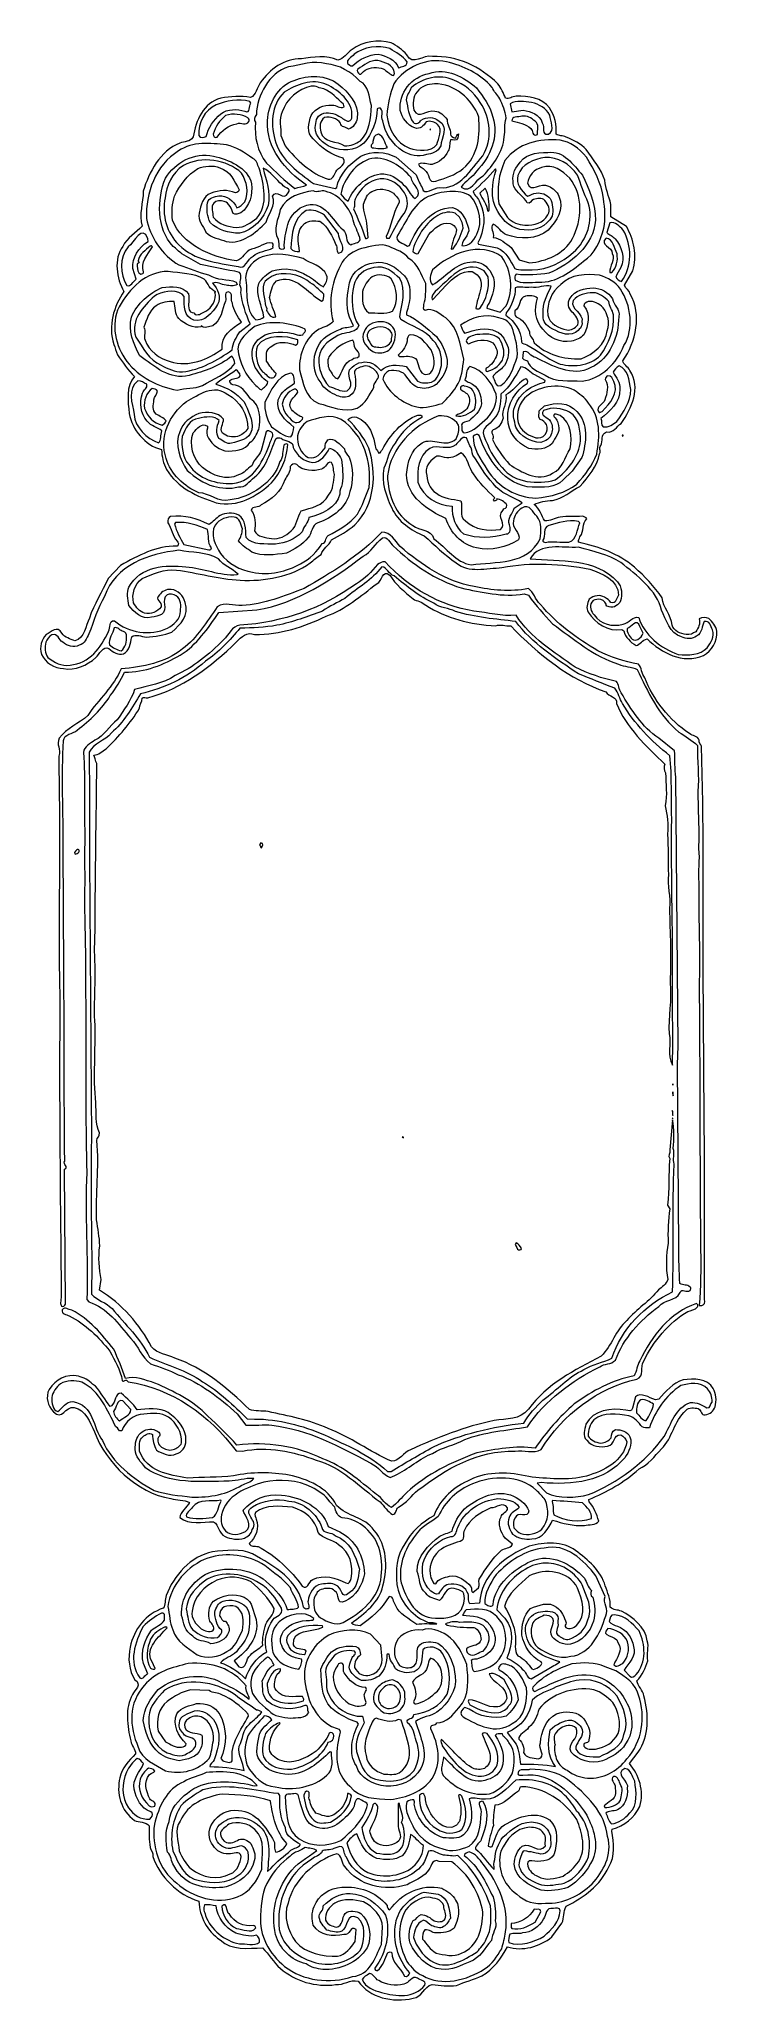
# Model space of a CAD drawing. Header units: centimetres. Extents: x -6.3 to 4, y -14.8 to 15.2.
import ezdxf

# ---------------------------------------------------------------- set-up
doc = ezdxf.new("R2010")
doc.units = ezdxf.units.CM
doc.header["$MEASUREMENT"] = 0
doc.layers.add('layer 1', color=7, linetype='Continuous')

msp = doc.modelspace()

# ---------------------------------------------------------------- linework, layer by layer
at = {"layer": 'layer 1', "color": 22, "lineweight": 9}
for points, knots in [([(-0.7306, 14.98701), (-0.64496, 14.80626), (-0.48169, 14.99396), (-0.34156, 14.96125), (-0.34156, 14.96125), (0.03912, 14.9719), (0.38061, 14.81293), (0.65925, 14.54229), (0.65925, 14.54229), (0.70505, 14.47762), (0.74389, 14.3981), (0.77524, 14.32569), (0.77524, 14.32569), (0.82731, 14.29785), (0.87688, 14.35787), (0.93568, 14.35218), (0.93568, 14.35218), (1.12585, 14.3648), (1.32472, 14.32642), (1.44617, 14.17594), (1.44617, 14.17594), (1.52263, 14.06084), (1.56353, 13.90812), (1.54526, 13.77573), (1.54526, 13.77573), (1.59021, 13.74033), (1.64836, 13.75663), (1.70045, 13.72877), (1.70045, 13.72877), (1.81146, 13.68793), (1.92313, 13.62511), (2.00611, 13.53949), (2.00611, 13.53949), (2.11293, 13.38862), (2.23436, 13.23815), (2.29027, 13.07121), (2.29027, 13.07121), (2.29419, 12.93211), (2.35565, 12.83123), (2.38126, 12.70007), (2.38126, 12.70007), (2.38126, 12.70007), (2.37925, 12.50952), (2.37925, 12.50952), (2.37925, 12.50952), (2.37925, 12.50952), (2.61784, 12.36228), (2.61784, 12.36228), (2.61784, 12.36228), (2.733, 12.17504), (2.78426, 11.91269), (2.71743, 11.68369), (2.71743, 11.68369), (2.71743, 11.68369), (2.59157, 11.46774), (2.59157, 11.46774), (2.59157, 11.46774), (2.6005, 11.40932), (2.66702, 11.38924), (2.67597, 11.33086), (2.67597, 11.33086), (2.86049, 11.02094), (2.76233, 10.60057), (2.56531, 10.30934), (2.56531, 10.30934), (2.57405, 10.25829), (2.64117, 10.2162), (2.6719, 10.16576), (2.6719, 10.16576), (2.84805, 9.89227), (2.69538, 9.58762), (2.54067, 9.35616), (2.54067, 9.35616), (2.46867, 9.31018), (2.42029, 9.20625), (2.31718, 9.22533), (2.31718, 9.22533), (2.2157, 9.18588), (2.2698, 9.08482), (2.22776, 9.01772), (2.22776, 9.01772), (2.19215, 8.98006), (2.23731, 8.93737), (2.20922, 8.89263), (2.20922, 8.89263), (2.17067, 8.70105), (2.04336, 8.53631), (1.90814, 8.39329), (1.90814, 8.39329), (1.77091, 8.32353), (1.64969, 8.20291), (1.48923, 8.17644), (1.48923, 8.17644), (1.39408, 8.1738), (1.29198, 8.15628), (1.21248, 8.11744), (1.21248, 8.11744), (1.30238, 8.04664), (1.31988, 7.94458), (1.3734, 7.8655), (1.3734, 7.8655), (1.45414, 7.86042), (1.52587, 7.91371), (1.6062, 7.92326), (1.6062, 7.92326), (1.72296, 7.9412), (1.83338, 7.92231), (1.94279, 7.94004), (1.94279, 7.94004), (1.9725, 7.92619), (2.00173, 7.92698), (2.01724, 7.89814), (2.01724, 7.89814), (1.93142, 7.82249), (1.98593, 7.70674), (1.90769, 7.62399), (1.90769, 7.62399), (1.90117, 7.59447), (1.88713, 7.57209), (1.88796, 7.54282), (1.88796, 7.54282), (2.19788, 7.46357), (2.49339, 7.37658), (2.74134, 7.15637), (2.74134, 7.15637), (2.89896, 7.02159), (3.04256, 6.86439), (3.16462, 6.69195), (3.16462, 6.69195), (3.17624, 6.53842), (3.30376, 6.43208), (3.31559, 6.27123), (3.31559, 6.27123), (3.34001, 6.18395), (3.44373, 6.1429), (3.532, 6.13072), (3.532, 6.13072), (3.59096, 6.11772), (3.63406, 6.14822), (3.67739, 6.17141), (3.67739, 6.17141), (3.71968, 6.23122), (3.74733, 6.2906), (3.73044, 6.37069), (3.73044, 6.37069), (3.77354, 6.40121), (3.83252, 6.38824), (3.87686, 6.37483), (3.87686, 6.37483), (3.93688, 6.32519), (3.98285, 6.25325), (3.99952, 6.18042), (3.99952, 6.18042), (4.01133, 6.01954), (3.91986, 5.88512), (3.79747, 5.80843), (3.79747, 5.80843), (3.47146, 5.67477), (3.15887, 5.8492), (2.93311, 6.06268), (2.93311, 6.06268), (2.86009, 6.05332), (2.83304, 5.972), (2.76738, 5.96282), (2.76738, 5.96282), (2.67806, 6.01161), (2.60264, 6.09011), (2.57799, 6.18466), (2.57799, 6.18466), (2.57799, 6.18466), (2.5481, 6.20581), (2.5481, 6.20581), (2.5481, 6.20581), (2.33661, 6.17058), (2.14237, 6.30436), (2.03518, 6.46991), (2.03518, 6.46991), (1.99673, 6.53477), (2.02418, 6.60147), (2.05162, 6.66818), (2.05162, 6.66818), (2.08721, 6.70582), (2.12358, 6.71414), (2.17461, 6.7229), (2.17461, 6.7229), (2.24765, 6.73227), (2.32959, 6.68329), (2.3827, 6.61881), (2.3827, 6.61881), (2.46406, 6.59178), (2.46869, 6.68717), (2.49676, 6.73189), (2.49676, 6.73189), (2.49755, 6.96637), (2.23843, 7.06172), (2.06067, 7.13003), (2.06067, 7.13003), (1.6336, 7.20601), (1.16359, 7.24415), (0.71927, 7.15116), (0.71927, 7.15116), (0.485, 7.1446), (0.20884, 7.06361), (0.02112, 7.2269), (0.02112, 7.2269), (-0.15788, 7.33913), (-0.309, 7.50339), (-0.46664, 7.63823), (-0.46664, 7.63823), (-0.66676, 7.72055), (-0.8683, 7.85413), (-0.9621, 8.06398), (-0.9621, 8.06398), (-1.04755, 8.23746), (-1.12711, 8.46236), (-1.0816, 8.66875), (-1.0816, 8.66875), (-1.02669, 8.8022), (-1.0013, 8.94213), (-0.9092, 9.05459), (-0.9092, 9.05459), (-0.81873, 9.22566), (-0.66848, 9.35438), (-0.50254, 9.44693), (-0.50254, 9.44693), (-0.4891, 9.49127), (-0.53995, 9.47523), (-0.56212, 9.48193), (-0.56212, 9.48193), (-0.80147, 9.39463), (-0.99322, 9.17681), (-1.10419, 8.9539), (-1.10419, 8.9539), (-1.12576, 8.93864), (-1.12472, 8.90204), (-1.16134, 8.901), (-1.16134, 8.901), (-1.16905, 8.91545), (-1.18474, 8.95168), (-1.20712, 8.96567), (-1.20712, 8.96567), (-1.23459, 9.16273), (-1.29909, 9.37341), (-1.499, 9.4484), (-1.499, 9.4484), (-1.54353, 9.46916), (-1.59398, 9.43844), (-1.62998, 9.41543), (-1.62998, 9.41543), (-1.5018, 9.28713), (-1.38793, 9.14378), (-1.31003, 8.97746), (-1.31003, 8.97746), (-1.18935, 8.59251), (-1.21266, 8.11561), (-1.52636, 7.80644), (-1.52636, 7.80644), (-1.63353, 7.7082), (-1.75612, 7.63881), (-1.87897, 7.57676), (-1.87897, 7.57676), (-1.92045, 7.4877), (-2.01439, 7.44111), (-2.04123, 7.35242), (-2.04123, 7.35242), (-2.09876, 7.3142), (-2.15613, 7.26863), (-2.20614, 7.22324), (-2.20614, 7.22324), (-2.5079, 7.00967), (-2.90159, 6.94008), (-3.27583, 6.95891), (-3.27583, 6.95891), (-3.60607, 6.97899), (-3.92375, 7.07271), (-4.24731, 7.11495), (-4.24731, 7.11495), (-4.43097, 7.13179), (-4.61215, 7.06079), (-4.77113, 6.98306), (-4.77113, 6.98306), (-4.88605, 6.89929), (-4.93319, 6.75141), (-4.90004, 6.61314), (-4.90004, 6.61314), (-4.86136, 6.54098), (-4.80848, 6.48382), (-4.73445, 6.45656), (-4.73445, 6.45656), (-4.63137, 6.43746), (-4.54434, 6.4692), (-4.48069, 6.55158), (-4.48069, 6.55158), (-4.46078, 6.62539), (-4.58647, 6.66583), (-4.50776, 6.73401), (-4.50776, 6.73401), (-4.46524, 6.78647), (-4.40773, 6.82474), (-4.32697, 6.81965), (-4.32697, 6.81965), (-4.22408, 6.80786), (-4.14108, 6.72226), (-4.11627, 6.62039), (-4.11627, 6.62039), (-4.04465, 6.41724), (-4.18758, 6.28869), (-4.31607, 6.16786), (-4.31607, 6.16786), (-4.432, 6.12065), (-4.57783, 6.09461), (-4.7096, 6.09094), (-4.7096, 6.09094), (-4.77568, 6.0964), (-4.87228, 6.14498), (-4.92944, 6.09208), (-4.92944, 6.09208), (-4.94872, 5.99629), (-4.96031, 5.88609), (-5.05406, 5.83218), (-5.05406, 5.83218), (-5.13416, 5.8153), (-5.21594, 5.85696), (-5.27614, 5.91389), (-5.27614, 5.91389), (-5.37274, 5.96251), (-5.42012, 5.82196), (-5.47744, 5.77637), (-5.47744, 5.77637), (-5.6133, 5.65538), (-5.79425, 5.57704), (-5.97099, 5.60873), (-5.97099, 5.60873), (-6.11028, 5.61217), (-6.25208, 5.70346), (-6.3068, 5.82649), (-6.3068, 5.82649), (-6.33933, 5.94279), (-6.3058, 6.05363), (-6.23464, 6.12889), (-6.23464, 6.12889), (-6.16243, 6.16755), (-6.0628, 6.27291), (-5.99346, 6.1503), (-5.99346, 6.1503), (-5.94749, 6.07832), (-5.86652, 6.0659), (-5.79961, 6.03115), (-5.79961, 6.03115), (-5.64712, 6.07938), (-5.63028, 6.26301), (-5.57496, 6.38178), (-5.57496, 6.38178), (-5.50746, 6.58883), (-5.38103, 6.78286), (-5.29134, 6.9832), (-5.29134, 6.9832), (-5.29134, 6.9832), (-5.09922, 7.18641), (-5.09922, 7.18641), (-5.09922, 7.18641), (-4.8249, 7.33328), (-4.56543, 7.48703), (-4.23556, 7.48161), (-4.23556, 7.48161), (-4.19958, 7.5046), (-4.22255, 7.54059), (-4.23762, 7.55482), (-4.23762, 7.55482), (-4.30596, 7.64085), (-4.32367, 7.75022), (-4.37738, 7.83667), (-4.37738, 7.83667), (-4.38594, 7.88039), (-4.3723, 7.91739), (-4.33609, 7.93308), (-4.33609, 7.93308), (-4.12443, 7.96096), (-3.9322, 7.9004), (-3.74652, 7.81034), (-3.74652, 7.81034), (-3.68899, 7.84856), (-3.63937, 7.90858), (-3.58184, 7.94682), (-3.58184, 7.94682), (-3.50251, 7.993), (-3.38538, 7.99628), (-3.29632, 7.9548), (-3.29632, 7.9548), (-3.18444, 7.88465), (-3.195, 7.73782), (-3.18421, 7.61357), (-3.18421, 7.61357), (-3.07802, 7.48469), (-2.88114, 7.51946), (-2.73432, 7.50889), (-2.73432, 7.50889), (-2.58119, 7.5352), (-2.4431, 7.57564), (-2.32925, 7.69609), (-2.32925, 7.69609), (-2.30953, 7.77721), (-2.23797, 7.83785), (-2.22557, 7.91876), (-2.22557, 7.91876), (-2.03623, 7.96071), (-1.80462, 8.06244), (-1.75199, 8.27638), (-1.75199, 8.27638), (-1.76827, 8.33454), (-1.71826, 8.37992), (-1.71969, 8.43116), (-1.71969, 8.43116), (-1.69388, 8.55639), (-1.71954, 8.6876), (-1.73011, 8.80452), (-1.73011, 8.80452), (-1.76144, 8.87692), (-1.82246, 8.96314), (-1.91075, 8.9753), (-1.91075, 8.9753), (-1.96647, 8.87119), (-2.04412, 8.76645), (-2.16837, 8.75563), (-2.16837, 8.75563), (-2.30077, 8.77392), (-2.41321, 8.86602), (-2.46793, 8.98905), (-2.46793, 8.98905), (-2.45639, 9.09929), (-2.59466, 9.06611), (-2.64779, 9.13057), (-2.64779, 9.13057), (-2.67706, 9.12976), (-2.70696, 9.1509), (-2.72809, 9.121), (-2.72809, 9.121), (-2.82506, 8.92045), (-2.86245, 8.68494), (-3.05603, 8.53303), (-3.05603, 8.53303), (-3.13492, 8.4722), (-3.19793, 8.36786), (-3.30105, 8.38696), (-3.30105, 8.38696), (-3.4318, 8.34666), (-3.55687, 8.36516), (-3.68237, 8.39829), (-3.68237, 8.39829), (-3.82981, 8.43078), (-3.96467, 8.53689), (-4.08465, 8.63613), (-4.08465, 8.63613), (-4.19184, 8.80168), (-4.27893, 9.0337), (-4.19641, 9.22651), (-4.19641, 9.22651), (-4.15636, 9.36685), (-4.02681, 9.45104), (-3.90385, 9.50581), (-3.90385, 9.50581), (-3.78017, 9.53855), (-3.61139, 9.5286), (-3.52776, 9.42102), (-3.52776, 9.42102), (-3.5257, 9.34784), (-3.5971, 9.27986), (-3.54381, 9.20814), (-3.54381, 9.20814), (-3.48358, 9.15117), (-3.39535, 9.13896), (-3.31523, 9.15588), (-3.31523, 9.15588), (-3.24971, 9.17234), (-3.19972, 9.21771), (-3.15741, 9.27752), (-3.15741, 9.27752), (-3.15564, 9.47539), (-3.27931, 9.7064), (-3.465, 9.79646), (-3.465, 9.79646), (-3.66759, 9.96666), (-3.91182, 9.79131), (-4.09217, 9.69104), (-4.09217, 9.69104), (-4.35772, 9.4931), (-4.50917, 9.14448), (-4.40479, 8.81768), (-4.40479, 8.81768), (-4.3397, 8.58506), (-4.12163, 8.386), (-3.90669, 8.29675), (-3.90669, 8.29675), (-3.73784, 8.28683), (-3.60929, 8.14385), (-3.42732, 8.1856), (-3.42732, 8.1856), (-3.10621, 8.23121), (-2.77495, 8.43828), (-2.66703, 8.77099), (-2.66703, 8.77099), (-2.61048, 8.84586), (-2.63512, 8.94042), (-2.60811, 9.02176), (-2.60811, 9.02176), (-2.59385, 9.03682), (-2.5723, 9.05208), (-2.54973, 9.03073), (-2.54973, 9.03073), (-2.55843, 8.81802), (-2.6552, 8.61016), (-2.7971, 8.445), (-2.7971, 8.445), (-3.02566, 8.23345), (-3.31421, 8.07154), (-3.6386, 8.14306), (-3.6386, 8.14306), (-3.9343, 8.23737), (-4.22371, 8.3685), (-4.40007, 8.64931), (-4.40007, 8.64931), (-4.44668, 8.74328), (-4.47172, 8.85248), (-4.47458, 8.95493), (-4.47458, 8.95493), (-4.72552, 9.02122), (-4.93016, 9.26461), (-4.96618, 9.50541), (-4.96618, 9.50541), (-4.98595, 9.68802), (-5.02199, 9.92881), (-4.88677, 10.07177), (-4.88677, 10.07177), (-4.98483, 10.17161), (-5.06862, 10.2865), (-5.1451, 10.40158), (-5.1451, 10.40158), (-5.17603, 10.45936), (-5.17747, 10.51059), (-5.20082, 10.56123), (-5.20082, 10.56123), (-5.29668, 10.84429), (-5.20259, 11.14735), (-5.04765, 11.37147), (-5.04765, 11.37147), (-5.163, 11.56608), (-5.20799, 11.86521), (-5.06687, 12.05965), (-5.06687, 12.05965), (-4.99737, 12.19348), (-4.86761, 12.27038), (-4.76777, 12.36841), (-4.76777, 12.36841), (-4.82412, 12.54998), (-4.75587, 12.72776), (-4.75342, 12.90369), (-4.75342, 12.90369), (-4.66623, 13.19185), (-4.49954, 13.5189), (-4.1951, 13.63732), (-4.1951, 13.63732), (-4.13004, 13.66846), (-4.03424, 13.64913), (-3.99258, 13.73087), (-3.99258, 13.73087), (-3.94827, 13.98127), (-3.83872, 14.25541), (-3.56947, 14.32154), (-3.56947, 14.32154), (-3.42385, 14.35492), (-3.26281, 14.35941), (-3.11555, 14.33424), (-3.11555, 14.33424), (-3.03606, 14.37309), (-3.01714, 14.48347), (-2.96794, 14.55815), (-2.96794, 14.55815), (-2.82014, 14.77477), (-2.6044, 14.92001), (-2.34084, 14.92736), (-2.34084, 14.92736), (-2.16553, 14.94692), (-1.95425, 14.98946), (-1.7834, 14.90631), (-1.7834, 14.90631), (-1.70306, 14.91586), (-1.64003, 15.02023), (-1.56807, 15.06621), (-1.56807, 15.06621), (-1.40317, 15.19537), (-1.16948, 15.22385), (-0.97018, 15.17079), (-0.97018, 15.17079), (-0.88823, 15.12181), (-0.79875, 15.06573), (-0.7306, 14.98701)], [0, 0, 0, 0, 0.00671141, 0.00671141, 0.00671141, 0.00671141, 0.01342282, 0.01342282, 0.01342282, 0.01342282, 0.02013423, 0.02013423, 0.02013423, 0.02013423, 0.02684564, 0.02684564, 0.02684564, 0.02684564, 0.03355705, 0.03355705, 0.03355705, 0.03355705, 0.04026846, 0.04026846, 0.04026846, 0.04026846, 0.04697987, 0.04697987, 0.04697987, 0.04697987, 0.05369128, 0.05369128, 0.05369128, 0.05369128, 0.06040268, 0.06040268, 0.06040268, 0.06040268, 0.06711409, 0.06711409, 0.06711409, 0.06711409, 0.0738255, 0.0738255, 0.0738255, 0.0738255, 0.08053691, 0.08053691, 0.08053691, 0.08053691, 0.08724832, 0.08724832, 0.08724832, 0.08724832, 0.09395973, 0.09395973, 0.09395973, 0.09395973, 0.10067114, 0.10067114, 0.10067114, 0.10067114, 0.10738255, 0.10738255, 0.10738255, 0.10738255, 0.11409396, 0.11409396, 0.11409396, 0.11409396, 0.12080537, 0.12080537, 0.12080537, 0.12080537, 0.12751678, 0.12751678, 0.12751678, 0.12751678, 0.13422819, 0.13422819, 0.13422819, 0.13422819, 0.1409396, 0.1409396, 0.1409396, 0.1409396, 0.14765101, 0.14765101, 0.14765101, 0.14765101, 0.15436242, 0.15436242, 0.15436242, 0.15436242, 0.16107383, 0.16107383, 0.16107383, 0.16107383, 0.16778523, 0.16778523, 0.16778523, 0.16778523, 0.17449664, 0.17449664, 0.17449664, 0.17449664, 0.18120805, 0.18120805, 0.18120805, 0.18120805, 0.18791946, 0.18791946, 0.18791946, 0.18791946, 0.19463087, 0.19463087, 0.19463087, 0.19463087, 0.20134228, 0.20134228, 0.20134228, 0.20134228, 0.20805369, 0.20805369, 0.20805369, 0.20805369, 0.2147651, 0.2147651, 0.2147651, 0.2147651, 0.22147651, 0.22147651, 0.22147651, 0.22147651, 0.22818792, 0.22818792, 0.22818792, 0.22818792, 0.23489933, 0.23489933, 0.23489933, 0.23489933, 0.24161074, 0.24161074, 0.24161074, 0.24161074, 0.24832215, 0.24832215, 0.24832215, 0.24832215, 0.25503356, 0.25503356, 0.25503356, 0.25503356, 0.26174497, 0.26174497, 0.26174497, 0.26174497, 0.26845638, 0.26845638, 0.26845638, 0.26845638, 0.27516779, 0.27516779, 0.27516779, 0.27516779, 0.28187919, 0.28187919, 0.28187919, 0.28187919, 0.2885906, 0.2885906, 0.2885906, 0.2885906, 0.29530201, 0.29530201, 0.29530201, 0.29530201, 0.30201342, 0.30201342, 0.30201342, 0.30201342, 0.30872483, 0.30872483, 0.30872483, 0.30872483, 0.31543624, 0.31543624, 0.31543624, 0.31543624, 0.32214765, 0.32214765, 0.32214765, 0.32214765, 0.32885906, 0.32885906, 0.32885906, 0.32885906, 0.33557047, 0.33557047, 0.33557047, 0.33557047, 0.34228188, 0.34228188, 0.34228188, 0.34228188, 0.34899329, 0.34899329, 0.34899329, 0.34899329, 0.3557047, 0.3557047, 0.3557047, 0.3557047, 0.36241611, 0.36241611, 0.36241611, 0.36241611, 0.36912752, 0.36912752, 0.36912752, 0.36912752, 0.37583893, 0.37583893, 0.37583893, 0.37583893, 0.38255034, 0.38255034, 0.38255034, 0.38255034, 0.38926174, 0.38926174, 0.38926174, 0.38926174, 0.39597315, 0.39597315, 0.39597315, 0.39597315, 0.40268456, 0.40268456, 0.40268456, 0.40268456, 0.40939597, 0.40939597, 0.40939597, 0.40939597, 0.41610738, 0.41610738, 0.41610738, 0.41610738, 0.42281879, 0.42281879, 0.42281879, 0.42281879, 0.4295302, 0.4295302, 0.4295302, 0.4295302, 0.43624161, 0.43624161, 0.43624161, 0.43624161, 0.44295302, 0.44295302, 0.44295302, 0.44295302, 0.44966443, 0.44966443, 0.44966443, 0.44966443, 0.45637584, 0.45637584, 0.45637584, 0.45637584, 0.46308725, 0.46308725, 0.46308725, 0.46308725, 0.46979866, 0.46979866, 0.46979866, 0.46979866, 0.47651007, 0.47651007, 0.47651007, 0.47651007, 0.48322148, 0.48322148, 0.48322148, 0.48322148, 0.48993289, 0.48993289, 0.48993289, 0.48993289, 0.4966443, 0.4966443, 0.4966443, 0.4966443, 0.5033557, 0.5033557, 0.5033557, 0.5033557, 0.51006711, 0.51006711, 0.51006711, 0.51006711, 0.51677852, 0.51677852, 0.51677852, 0.51677852, 0.52348993, 0.52348993, 0.52348993, 0.52348993, 0.53020134, 0.53020134, 0.53020134, 0.53020134, 0.53691275, 0.53691275, 0.53691275, 0.53691275, 0.54362416, 0.54362416, 0.54362416, 0.54362416, 0.55033557, 0.55033557, 0.55033557, 0.55033557, 0.55704698, 0.55704698, 0.55704698, 0.55704698, 0.56375839, 0.56375839, 0.56375839, 0.56375839, 0.5704698, 0.5704698, 0.5704698, 0.5704698, 0.57718121, 0.57718121, 0.57718121, 0.57718121, 0.58389262, 0.58389262, 0.58389262, 0.58389262, 0.59060403, 0.59060403, 0.59060403, 0.59060403, 0.59731544, 0.59731544, 0.59731544, 0.59731544, 0.60402685, 0.60402685, 0.60402685, 0.60402685, 0.61073826, 0.61073826, 0.61073826, 0.61073826, 0.61744966, 0.61744966, 0.61744966, 0.61744966, 0.62416107, 0.62416107, 0.62416107, 0.62416107, 0.63087248, 0.63087248, 0.63087248, 0.63087248, 0.63758389, 0.63758389, 0.63758389, 0.63758389, 0.6442953, 0.6442953, 0.6442953, 0.6442953, 0.65100671, 0.65100671, 0.65100671, 0.65100671, 0.65771812, 0.65771812, 0.65771812, 0.65771812, 0.66442953, 0.66442953, 0.66442953, 0.66442953, 0.67114094, 0.67114094, 0.67114094, 0.67114094, 0.67785235, 0.67785235, 0.67785235, 0.67785235, 0.68456376, 0.68456376, 0.68456376, 0.68456376, 0.69127517, 0.69127517, 0.69127517, 0.69127517, 0.69798658, 0.69798658, 0.69798658, 0.69798658, 0.70469799, 0.70469799, 0.70469799, 0.70469799, 0.7114094, 0.7114094, 0.7114094, 0.7114094, 0.71812081, 0.71812081, 0.71812081, 0.71812081, 0.72483221, 0.72483221, 0.72483221, 0.72483221, 0.73154362, 0.73154362, 0.73154362, 0.73154362, 0.73825503, 0.73825503, 0.73825503, 0.73825503, 0.74496644, 0.74496644, 0.74496644, 0.74496644, 0.75167785, 0.75167785, 0.75167785, 0.75167785, 0.75838926, 0.75838926, 0.75838926, 0.75838926, 0.76510067, 0.76510067, 0.76510067, 0.76510067, 0.77181208, 0.77181208, 0.77181208, 0.77181208, 0.77852349, 0.77852349, 0.77852349, 0.77852349, 0.7852349, 0.7852349, 0.7852349, 0.7852349, 0.79194631, 0.79194631, 0.79194631, 0.79194631, 0.79865772, 0.79865772, 0.79865772, 0.79865772, 0.80536913, 0.80536913, 0.80536913, 0.80536913, 0.81208054, 0.81208054, 0.81208054, 0.81208054, 0.81879195, 0.81879195, 0.81879195, 0.81879195, 0.82550336, 0.82550336, 0.82550336, 0.82550336, 0.83221477, 0.83221477, 0.83221477, 0.83221477, 0.83892617, 0.83892617, 0.83892617, 0.83892617, 0.84563758, 0.84563758, 0.84563758, 0.84563758, 0.85234899, 0.85234899, 0.85234899, 0.85234899, 0.8590604, 0.8590604, 0.8590604, 0.8590604, 0.86577181, 0.86577181, 0.86577181, 0.86577181, 0.87248322, 0.87248322, 0.87248322, 0.87248322, 0.87919463, 0.87919463, 0.87919463, 0.87919463, 0.88590604, 0.88590604, 0.88590604, 0.88590604, 0.89261745, 0.89261745, 0.89261745, 0.89261745, 0.89932886, 0.89932886, 0.89932886, 0.89932886, 0.90604027, 0.90604027, 0.90604027, 0.90604027, 0.91275168, 0.91275168, 0.91275168, 0.91275168, 0.91946309, 0.91946309, 0.91946309, 0.91946309, 0.9261745, 0.9261745, 0.9261745, 0.9261745, 0.93288591, 0.93288591, 0.93288591, 0.93288591, 0.93959732, 0.93959732, 0.93959732, 0.93959732, 0.94630872, 0.94630872, 0.94630872, 0.94630872, 0.95302013, 0.95302013, 0.95302013, 0.95302013, 0.95973154, 0.95973154, 0.95973154, 0.95973154, 0.96644295, 0.96644295, 0.96644295, 0.96644295, 0.97315436, 0.97315436, 0.97315436, 0.97315436, 0.97986577, 0.97986577, 0.97986577, 0.97986577, 0.98657718, 0.98657718, 0.98657718, 0.98657718, 0.99328859, 0.99328859, 0.99328859, 0.99328859, 1, 1, 1, 1]), ([(-0.72756, 14.8772), (-0.72528, 14.79665), (-0.81374, 14.81617), (-0.85686, 14.78565), (-0.85686, 14.78565), (-0.9118, 14.91603), (-1.04523, 14.97088), (-1.17048, 14.9967), (-1.17048, 14.9967), (-1.3167, 14.98529), (-1.45418, 14.92284), (-1.56112, 14.81729), (-1.56112, 14.81729), (-1.59749, 14.80892), (-1.61316, 14.84513), (-1.63534, 14.85181), (-1.63534, 14.85181), (-1.65915, 14.91709), (-1.57212, 14.94883), (-1.53674, 14.99378), (-1.53674, 14.99378), (-1.39341, 15.10773), (-1.15972, 15.13622), (-0.98971, 15.08234), (-0.98971, 15.08234), (-0.90003, 15.0189), (-0.78879, 14.97073), (-0.72756, 14.8772)], [0, 0, 0, 0, 0.14285714, 0.14285714, 0.14285714, 0.14285714, 0.28571429, 0.28571429, 0.28571429, 0.28571429, 0.42857143, 0.42857143, 0.42857143, 0.42857143, 0.57142857, 0.57142857, 0.57142857, 0.57142857, 0.71428571, 0.71428571, 0.71428571, 0.71428571, 0.85714286, 0.85714286, 0.85714286, 0.85714286, 1, 1, 1, 1]), ([(-1.44456, 14.57875), (-1.31095, 14.51655), (-1.30626, 14.34813), (-1.27304, 14.20986), (-1.27304, 14.20986), (-1.28217, 14.01178), (-1.29149, 13.82103), (-1.44114, 13.67029), (-1.44114, 13.67029), (-1.5133, 13.63163), (-1.5853, 13.58569), (-1.68091, 13.59764), (-1.68091, 13.59764), (-1.80026, 13.67494), (-1.99712, 13.64012), (-2.04578, 13.80727), (-2.04578, 13.80727), (-2.06245, 13.88006), (-2.0653, 13.98259), (-1.98601, 14.02877), (-1.98601, 14.02877), (-1.89857, 14.04587), (-1.79526, 14.01942), (-1.74174, 13.94033), (-1.74174, 13.94033), (-1.73991, 13.87445), (-1.65981, 13.89133), (-1.62197, 13.84842), (-1.62197, 13.84842), (-1.54935, 13.87244), (-1.50747, 13.94689), (-1.48735, 14.01336), (-1.48735, 14.01336), (-1.46464, 14.24848), (-1.61553, 14.40545), (-1.7805, 14.54007), (-1.7805, 14.54007), (-1.96029, 14.68157), (-2.23871, 14.6811), (-2.44873, 14.59463), (-2.44873, 14.59463), (-2.70295, 14.51426), (-2.8418, 14.23928), (-2.8566, 13.98245), (-2.8566, 13.98245), (-2.88155, 13.5641), (-2.58623, 13.22069), (-2.26483, 12.99518), (-2.26483, 12.99518), (-2.31549, 12.97181), (-2.38117, 12.96263), (-2.43933, 12.94633), (-2.43933, 12.94633), (-2.5888, 13.05209), (-2.73976, 13.20906), (-2.87502, 13.32985), (-2.87502, 13.32985), (-3.0121, 13.51653), (-3.06218, 13.7349), (-3.03903, 13.95534), (-3.03903, 13.95534), (-3.06934, 13.99115), (-3.05593, 14.03549), (-3.02765, 14.0729), (-3.02765, 14.0729), (-3.01409, 14.37369), (-2.84003, 14.70094), (-2.53524, 14.80469), (-2.53524, 14.80469), (-2.3453, 14.82468), (-2.15716, 14.91053), (-1.95765, 14.85015), (-1.95765, 14.85015), (-1.75918, 14.82638), (-1.58813, 14.73593), (-1.44456, 14.57875)], [0, 0, 0, 0, 0.05263158, 0.05263158, 0.05263158, 0.05263158, 0.10526316, 0.10526316, 0.10526316, 0.10526316, 0.15789474, 0.15789474, 0.15789474, 0.15789474, 0.21052632, 0.21052632, 0.21052632, 0.21052632, 0.26315789, 0.26315789, 0.26315789, 0.26315789, 0.31578947, 0.31578947, 0.31578947, 0.31578947, 0.36842105, 0.36842105, 0.36842105, 0.36842105, 0.42105263, 0.42105263, 0.42105263, 0.42105263, 0.47368421, 0.47368421, 0.47368421, 0.47368421, 0.52631579, 0.52631579, 0.52631579, 0.52631579, 0.57894737, 0.57894737, 0.57894737, 0.57894737, 0.63157895, 0.63157895, 0.63157895, 0.63157895, 0.68421053, 0.68421053, 0.68421053, 0.68421053, 0.73684211, 0.73684211, 0.73684211, 0.73684211, 0.78947368, 0.78947368, 0.78947368, 0.78947368, 0.84210526, 0.84210526, 0.84210526, 0.84210526, 0.89473684, 0.89473684, 0.89473684, 0.89473684, 0.94736842, 0.94736842, 0.94736842, 0.94736842, 1, 1, 1, 1]), ([(0.38886, 14.25629), (0.54934, 14.01899), (0.58031, 13.69746), (0.42623, 13.44408), (0.42623, 13.44408), (0.24889, 13.23395), (0.07424, 12.92864), (-0.23426, 12.95669), (-0.23426, 12.95669), (-0.32254, 12.9689), (-0.46467, 12.81103), (-0.49803, 12.95667), (-0.49803, 12.95667), (-0.53648, 13.02151), (-0.56025, 13.0868), (-0.59139, 13.15189), (-0.59139, 13.15189), (-0.59139, 13.15189), (-0.89199, 13.42188), (-0.89199, 13.42188), (-0.89199, 13.42188), (-1.05553, 13.50526), (-1.26868, 13.52859), (-1.43462, 13.43602), (-1.43462, 13.43602), (-1.60011, 13.32885), (-1.77091, 13.14821), (-1.80217, 12.95684), (-1.80217, 12.95684), (-1.80217, 12.95684), (-1.82376, 12.94158), (-1.82376, 12.94158), (-1.82376, 12.94158), (-1.82376, 12.94158), (-2.15567, 13.02024), (-2.15567, 13.02024), (-2.15567, 13.02024), (-2.38753, 13.18959), (-2.64175, 13.37299), (-2.72988, 13.64162), (-2.72988, 13.64162), (-2.81755, 13.89561), (-2.8048, 14.22566), (-2.60492, 14.41446), (-2.60492, 14.41446), (-2.41784, 14.53687), (-2.17851, 14.62419), (-1.95618, 14.53515), (-1.95618, 14.53515), (-1.7703, 14.43776), (-1.55348, 14.28261), (-1.56869, 14.04043), (-1.56869, 14.04043), (-1.56791, 14.01114), (-1.58904, 13.98124), (-1.61813, 13.97311), (-1.61813, 13.97311), (-1.67669, 13.97145), (-1.71491, 14.02897), (-1.76677, 14.04953), (-1.76677, 14.04953), (-1.84122, 14.0914), (-1.94476, 14.12514), (-2.03133, 14.07876), (-2.03133, 14.07876), (-2.11861, 14.05432), (-2.11572, 13.95185), (-2.12835, 13.87823), (-2.12835, 13.87823), (-2.13157, 13.73162), (-2.01138, 13.62507), (-1.88546, 13.5773), (-1.88546, 13.5773), (-1.72988, 13.5157), (-1.52447, 13.50677), (-1.38886, 13.63514), (-1.38886, 13.63514), (-1.26116, 13.78522), (-1.1858, 13.97049), (-1.18379, 14.16108), (-1.18379, 14.16108), (-1.16934, 14.16882), (-1.14758, 14.17673), (-1.13276, 14.16984), (-1.13276, 14.16984), (-1.07986, 14.11266), (-1.13658, 14.04515), (-1.09815, 13.98027), (-1.09815, 13.98027), (-1.07083, 13.79053), (-0.949, 13.62542), (-0.79196, 13.51259), (-0.79196, 13.51259), (-0.68052, 13.45707), (-0.56216, 13.41646), (-0.4316, 13.46405), (-0.4316, 13.46405), (-0.35109, 13.46629), (-0.25691, 13.50557), (-0.21543, 13.59463), (-0.21543, 13.59463), (-0.20431, 13.71953), (-0.09186, 13.89118), (-0.24072, 13.97493), (-0.24072, 13.97493), (-0.32312, 14.03859), (-0.4258, 14.04303), (-0.51223, 13.98934), (-0.51223, 13.98934), (-0.53318, 13.95212), (-0.59073, 13.9139), (-0.63588, 13.95658), (-0.63588, 13.95658), (-0.70446, 14.04992), (-0.71544, 14.18148), (-0.74066, 14.29804), (-0.74066, 14.29804), (-0.74272, 14.37122), (-0.68536, 14.41677), (-0.66524, 14.48329), (-0.66524, 14.48329), (-0.48632, 14.63484), (-0.23171, 14.70057), (-0.01629, 14.59666), (-0.01629, 14.59666), (0.13925, 14.53506), (0.2963, 14.42223), (0.38886, 14.25629)], [0, 0, 0, 0, 0.03125, 0.03125, 0.03125, 0.03125, 0.0625, 0.0625, 0.0625, 0.0625, 0.09375, 0.09375, 0.09375, 0.09375, 0.125, 0.125, 0.125, 0.125, 0.15625, 0.15625, 0.15625, 0.15625, 0.1875, 0.1875, 0.1875, 0.1875, 0.21875, 0.21875, 0.21875, 0.21875, 0.25, 0.25, 0.25, 0.25, 0.28125, 0.28125, 0.28125, 0.28125, 0.3125, 0.3125, 0.3125, 0.3125, 0.34375, 0.34375, 0.34375, 0.34375, 0.375, 0.375, 0.375, 0.375, 0.40625, 0.40625, 0.40625, 0.40625, 0.4375, 0.4375, 0.4375, 0.4375, 0.46875, 0.46875, 0.46875, 0.46875, 0.5, 0.5, 0.5, 0.5, 0.53125, 0.53125, 0.53125, 0.53125, 0.5625, 0.5625, 0.5625, 0.5625, 0.59375, 0.59375, 0.59375, 0.59375, 0.625, 0.625, 0.625, 0.625, 0.65625, 0.65625, 0.65625, 0.65625, 0.6875, 0.6875, 0.6875, 0.6875, 0.71875, 0.71875, 0.71875, 0.71875, 0.75, 0.75, 0.75, 0.75, 0.78125, 0.78125, 0.78125, 0.78125, 0.8125, 0.8125, 0.8125, 0.8125, 0.84375, 0.84375, 0.84375, 0.84375, 0.875, 0.875, 0.875, 0.875, 0.90625, 0.90625, 0.90625, 0.90625, 0.9375, 0.9375, 0.9375, 0.9375, 0.96875, 0.96875, 0.96875, 0.96875, 1, 1, 1, 1]), ([(-0.92052, 14.70329), (-0.91989, 14.6813), (-0.93412, 14.66627), (-0.95629, 14.67298), (-0.95629, 14.67298), (-1.00103, 14.70103), (-1.0462, 14.74373), (-1.09092, 14.7718), (-1.09092, 14.7718), (-1.17982, 14.80595), (-1.28942, 14.79553), (-1.36872, 14.74942), (-1.36872, 14.74942), (-1.40493, 14.73373), (-1.41812, 14.68207), (-1.45495, 14.68836), (-1.45495, 14.68836), (-1.4702, 14.70989), (-1.50762, 14.73817), (-1.47917, 14.76827), (-1.47917, 14.76827), (-1.38562, 14.8295), (-1.29982, 14.90517), (-1.17515, 14.90133), (-1.17515, 14.90133), (-1.07164, 14.86755), (-0.93171, 14.84218), (-0.92052, 14.70329)], [0, 0, 0, 0, 0.14285714, 0.14285714, 0.14285714, 0.14285714, 0.28571429, 0.28571429, 0.28571429, 0.28571429, 0.42857143, 0.42857143, 0.42857143, 0.42857143, 0.57142857, 0.57142857, 0.57142857, 0.57142857, 0.71428571, 0.71428571, 0.71428571, 0.71428571, 0.85714286, 0.85714286, 0.85714286, 0.85714286, 1, 1, 1, 1]), ([(-0.1268, 14.87934), (0.13146, 14.8133), (0.38371, 14.7031), (0.57284, 14.48858), (0.57284, 14.48858), (0.58934, 14.4231), (0.65667, 14.37369), (0.68756, 14.31593), (0.68756, 14.31593), (0.72684, 14.22178), (0.77341, 14.12782), (0.78381, 14.01822), (0.78381, 14.01822), (0.74987, 13.92206), (0.77451, 13.82747), (0.75518, 13.73168), (0.75518, 13.73168), (0.73978, 13.49677), (0.5767, 13.30174), (0.43478, 13.13656), (0.43478, 13.13656), (0.31154, 13.08921), (0.25221, 12.85307), (0.09521, 12.96585), (0.09521, 12.96585), (0.15862, 13.05558), (0.27415, 13.11742), (0.33025, 13.20694), (0.33025, 13.20694), (0.54373, 13.4327), (0.67467, 13.72941), (0.57822, 14.03448), (0.57822, 14.03448), (0.544, 14.20937), (0.43032, 14.34537), (0.33127, 14.48181), (0.33127, 14.48181), (0.13599, 14.65224), (-0.12433, 14.79144), (-0.39298, 14.70339), (-0.39298, 14.70339), (-0.51661, 14.67061), (-0.64676, 14.60837), (-0.72422, 14.4963), (-0.72422, 14.4963), (-0.8092, 14.39134), (-0.84233, 14.26588), (-0.83133, 14.13429), (-0.83133, 14.13429), (-0.80629, 14.02509), (-0.7225, 13.9102), (-0.61143, 13.86934), (-0.61143, 13.86934), (-0.53011, 13.84231), (-0.47316, 13.90252), (-0.4382, 13.9621), (-0.4382, 13.9621), (-0.37295, 13.98594), (-0.30624, 13.95847), (-0.26127, 13.92309), (-0.26127, 13.92309), (-0.17829, 13.83748), (-0.24801, 13.71096), (-0.2746, 13.61498), (-0.2746, 13.61498), (-0.3663, 13.48786), (-0.55791, 13.52648), (-0.69073, 13.55938), (-0.69073, 13.55938), (-0.89064, 13.63441), (-1.0139, 13.85074), (-1.03449, 14.06267), (-1.03449, 14.06267), (-1.02476, 14.23878), (-0.9849, 14.38644), (-0.93065, 14.54179), (-0.93065, 14.54179), (-0.7619, 14.79566), (-0.42923, 14.95149), (-0.1268, 14.87934)], [0, 0, 0, 0, 0.05, 0.05, 0.05, 0.05, 0.1, 0.1, 0.1, 0.1, 0.15, 0.15, 0.15, 0.15, 0.2, 0.2, 0.2, 0.2, 0.25, 0.25, 0.25, 0.25, 0.3, 0.3, 0.3, 0.3, 0.35, 0.35, 0.35, 0.35, 0.4, 0.4, 0.4, 0.4, 0.45, 0.45, 0.45, 0.45, 0.5, 0.5, 0.5, 0.5, 0.55, 0.55, 0.55, 0.55, 0.6, 0.6, 0.6, 0.6, 0.65, 0.65, 0.65, 0.65, 0.7, 0.7, 0.7, 0.7, 0.75, 0.75, 0.75, 0.75, 0.8, 0.8, 0.8, 0.8, 0.85, 0.85, 0.85, 0.85, 0.9, 0.9, 0.9, 0.9, 0.95, 0.95, 0.95, 0.95, 1, 1, 1, 1]), ([(-1.9983, 14.46803), (-1.88704, 14.41982), (-1.7888, 14.31267), (-1.6987, 14.23459), (-1.6987, 14.23459), (-1.69075, 14.21285), (-1.69054, 14.20555), (-1.69015, 14.19087), (-1.69015, 14.19087), (-1.755, 14.15244), (-1.80101, 14.2244), (-1.87396, 14.21505), (-1.87396, 14.21505), (-2.00638, 14.23332), (-2.12191, 14.17152), (-2.19204, 14.05964), (-2.19204, 14.05964), (-2.2329, 13.94859), (-2.26518, 13.79384), (-2.16003, 13.70151), (-2.16003, 13.70151), (-2.0315, 13.55855), (-1.88221, 13.46014), (-1.70487, 13.4065), (-1.70487, 13.4065), (-1.629, 13.31337), (-1.78168, 13.27247), (-1.81625, 13.19822), (-1.81625, 13.19822), (-1.8368, 13.14638), (-1.86425, 13.07968), (-1.93035, 13.08516), (-1.93035, 13.08516), (-2.18903, 13.16582), (-2.4223, 13.38646), (-2.58932, 13.59426), (-2.58932, 13.59426), (-2.58932, 13.59426), (-2.6524, 13.7537), (-2.6524, 13.7537), (-2.6524, 13.7537), (-2.64814, 13.86372), (-2.68883, 14.00911), (-2.63313, 14.11324), (-2.63313, 14.11324), (-2.57255, 14.30545), (-2.3867, 14.47181), (-2.18988, 14.50662), (-2.18988, 14.50662), (-2.11705, 14.52333), (-2.0642, 14.46618), (-1.9983, 14.46803)], [0, 0, 0, 0, 0.07692308, 0.07692308, 0.07692308, 0.07692308, 0.15384615, 0.15384615, 0.15384615, 0.15384615, 0.23076923, 0.23076923, 0.23076923, 0.23076923, 0.30769231, 0.30769231, 0.30769231, 0.30769231, 0.38461538, 0.38461538, 0.38461538, 0.38461538, 0.46153846, 0.46153846, 0.46153846, 0.46153846, 0.53846154, 0.53846154, 0.53846154, 0.53846154, 0.61538462, 0.61538462, 0.61538462, 0.61538462, 0.69230769, 0.69230769, 0.69230769, 0.69230769, 0.76923077, 0.76923077, 0.76923077, 0.76923077, 0.84615385, 0.84615385, 0.84615385, 0.84615385, 0.92307692, 0.92307692, 0.92307692, 0.92307692, 1, 1, 1, 1]), ([(0.36571, 14.03585), (0.38771, 13.7727), (0.3676, 13.44242), (0.12401, 13.24514), (0.12401, 13.24514), (0.00225, 13.14645), (-0.14318, 13.10578), (-0.28837, 13.05776), (-0.28837, 13.05776), (-0.4116, 13.01036), (-0.37971, 13.17977), (-0.46164, 13.22876), (-0.46164, 13.22876), (-0.48464, 13.26474), (-0.54344, 13.27043), (-0.55199, 13.31415), (-0.55199, 13.31415), (-0.48711, 13.3526), (-0.4198, 13.30317), (-0.34677, 13.31256), (-0.34677, 13.31256), (-0.23777, 13.34492), (-0.15157, 13.40594), (-0.10337, 13.5172), (-0.10337, 13.5172), (-0.0682, 13.56947), (-0.08449, 13.62762), (-0.06417, 13.68681), (-0.06417, 13.68681), (-0.02777, 13.69514), (0.03204, 13.65285), (0.04485, 13.71916), (0.04485, 13.71916), (0.04485, 13.71916), (0.05788, 13.77814), (0.05788, 13.77814), (0.05788, 13.77814), (0.03588, 13.77752), (0.02977, 13.73338), (0.00843, 13.71079), (0.00843, 13.71079), (-0.02858, 13.72443), (-0.06581, 13.74538), (-0.06662, 13.77465), (-0.06662, 13.77465), (-0.05422, 13.8556), (-0.12197, 13.91965), (-0.11686, 14.00039), (-0.11686, 14.00039), (-0.16245, 14.05775), (-0.23019, 14.12178), (-0.3036, 14.12703), (-0.3036, 14.12703), (-0.42886, 14.15288), (-0.54902, 13.99563), (-0.62635, 14.14002), (-0.62635, 14.14002), (-0.63634, 14.23501), (-0.64674, 14.3446), (-0.57555, 14.41984), (-0.57555, 14.41984), (-0.51231, 14.5169), (-0.41023, 14.53436), (-0.30792, 14.54455), (-0.30792, 14.54455), (-0.0076, 14.54563), (0.26255, 14.31871), (0.36571, 14.03585)], [0, 0, 0, 0, 0.05882353, 0.05882353, 0.05882353, 0.05882353, 0.11764706, 0.11764706, 0.11764706, 0.11764706, 0.17647059, 0.17647059, 0.17647059, 0.17647059, 0.23529412, 0.23529412, 0.23529412, 0.23529412, 0.29411765, 0.29411765, 0.29411765, 0.29411765, 0.35294118, 0.35294118, 0.35294118, 0.35294118, 0.41176471, 0.41176471, 0.41176471, 0.41176471, 0.47058824, 0.47058824, 0.47058824, 0.47058824, 0.52941176, 0.52941176, 0.52941176, 0.52941176, 0.58823529, 0.58823529, 0.58823529, 0.58823529, 0.64705882, 0.64705882, 0.64705882, 0.64705882, 0.70588235, 0.70588235, 0.70588235, 0.70588235, 0.76470588, 0.76470588, 0.76470588, 0.76470588, 0.82352941, 0.82352941, 0.82352941, 0.82352941, 0.88235294, 0.88235294, 0.88235294, 0.88235294, 0.94117647, 0.94117647, 0.94117647, 0.94117647, 1, 1, 1, 1]), ([(-3.11312, 14.24638), (-3.14869, 14.20872), (-3.10841, 14.07801), (-3.20501, 14.12657), (-3.20501, 14.12657), (-3.31585, 14.1601), (-3.4698, 14.16313), (-3.57024, 14.08704), (-3.57024, 14.08704), (-3.67741, 13.98882), (-3.76199, 13.86922), (-3.79491, 13.73641), (-3.79491, 13.73641), (-3.824, 13.72829), (-3.88927, 13.70448), (-3.90534, 13.75532), (-3.90534, 13.75532), (-3.91796, 13.94545), (-3.82078, 14.13865), (-3.64004, 14.22429), (-3.64004, 14.22429), (-3.48769, 14.27987), (-3.29837, 14.32179), (-3.12853, 14.27524), (-3.12853, 14.27524), (-3.12853, 14.27524), (-3.11312, 14.24638), (-3.11312, 14.24638)], [0, 0, 0, 0, 0.14285714, 0.14285714, 0.14285714, 0.14285714, 0.28571429, 0.28571429, 0.28571429, 0.28571429, 0.42857143, 0.42857143, 0.42857143, 0.42857143, 0.57142857, 0.57142857, 0.57142857, 0.57142857, 0.71428571, 0.71428571, 0.71428571, 0.71428571, 0.85714286, 0.85714286, 0.85714286, 0.85714286, 1, 1, 1, 1]), ([(-3.15819, 14.02528), (-3.13584, 14.01129), (-3.13521, 13.9893), (-3.14194, 13.96715), (-3.14194, 13.96715), (-3.17651, 13.89291), (-3.26638, 13.96368), (-3.32414, 13.93273), (-3.32414, 13.93273), (-3.44816, 13.91462), (-3.56287, 13.82352), (-3.6261, 13.72649), (-3.6261, 13.72649), (-3.65519, 13.71835), (-3.69242, 13.73928), (-3.6861, 13.77609), (-3.6861, 13.77609), (-3.65258, 13.88693), (-3.58934, 13.98396), (-3.4962, 14.05983), (-3.4962, 14.05983), (-3.38009, 14.09971), (-3.25482, 14.07388), (-3.15819, 14.02528)], [0, 0, 0, 0, 0.16666667, 0.16666667, 0.16666667, 0.16666667, 0.33333333, 0.33333333, 0.33333333, 0.33333333, 0.5, 0.5, 0.5, 0.5, 0.66666667, 0.66666667, 0.66666667, 0.66666667, 0.83333333, 0.83333333, 0.83333333, 0.83333333, 1, 1, 1, 1]), ([(1.44922, 14.06614), (1.45188, 13.97097), (1.5436, 13.83432), (1.42813, 13.77247), (1.42813, 13.77247), (1.30367, 13.76901), (1.38131, 13.87374), (1.33537, 13.94572), (1.33537, 13.94572), (1.29509, 14.07648), (1.16206, 14.11671), (1.04409, 14.14272), (1.04409, 14.14272), (1.04409, 14.14272), (0.86902, 14.11586), (0.86902, 14.11586), (0.86902, 14.11586), (0.86902, 14.11586), (0.84356, 14.2397), (0.84356, 14.2397), (0.84356, 14.2397), (0.94442, 14.30111), (1.06259, 14.26779), (1.17281, 14.25622), (1.17281, 14.25622), (1.28326, 14.23733), (1.39514, 14.1672), (1.44922, 14.06614)], [0, 0, 0, 0, 0.14285714, 0.14285714, 0.14285714, 0.14285714, 0.28571429, 0.28571429, 0.28571429, 0.28571429, 0.42857143, 0.42857143, 0.42857143, 0.42857143, 0.57142857, 0.57142857, 0.57142857, 0.57142857, 0.71428571, 0.71428571, 0.71428571, 0.71428571, 0.85714286, 0.85714286, 0.85714286, 0.85714286, 1, 1, 1, 1]), ([(-0.36884, 13.83947), (-0.38345, 13.83907), (-0.38389, 13.85371), (-0.36927, 13.85413), (-0.36927, 13.85413), (-0.36927, 13.85413), (-0.36884, 13.83947), (-0.36884, 13.83947)], [0, 0, 0, 0, 0.5, 0.5, 0.5, 0.5, 1, 1, 1, 1]), ([(1.22473, 13.97192), (1.29183, 13.92984), (1.2581, 13.82635), (1.25976, 13.76778), (1.25976, 13.76778), (1.18022, 13.72894), (1.19204, 13.83181), (1.16191, 13.86029), (1.16191, 13.86029), (1.07932, 13.93125), (0.9762, 13.95033), (0.87292, 13.97676), (0.87292, 13.97676), (0.86356, 14.0498), (0.96663, 14.03064), (1.02481, 14.04693), (1.02481, 14.04693), (1.10492, 14.06383), (1.16473, 14.02154), (1.22473, 13.97192)], [0, 0, 0, 0, 0.2, 0.2, 0.2, 0.2, 0.4, 0.4, 0.4, 0.4, 0.6, 0.6, 0.6, 0.6, 0.8, 0.8, 0.8, 0.8, 1, 1, 1, 1]), ([(-3.08227, 13.40465), (-3.02287, 13.377), (-3.0137, 13.31131), (-2.98279, 13.25355), (-2.98279, 13.25355), (-2.91747, 13.01358), (-2.83526, 12.69353), (-3.02007, 12.49053), (-3.02007, 12.49053), (-3.11341, 12.42197), (-3.21385, 12.34588), (-3.33122, 12.34995), (-3.33122, 12.34995), (-3.46338, 12.36087), (-3.59621, 12.39382), (-3.68731, 12.5085), (-3.68731, 12.5085), (-3.68916, 12.5744), (-3.72823, 12.66122), (-3.67859, 12.72122), (-3.67859, 12.72122), (-3.64321, 12.76617), (-3.56982, 12.76092), (-3.51815, 12.74771), (-3.51815, 12.74771), (-3.43683, 12.72066), (-3.40508, 12.63363), (-3.38106, 12.56103), (-3.38106, 12.56103), (-3.35117, 12.53987), (-3.30032, 12.55598), (-3.26414, 12.57162), (-3.26414, 12.57162), (-3.12053, 12.67823), (-3.08867, 12.84761), (-3.10069, 13.01582), (-3.10069, 13.01582), (-3.15911, 13.2706), (-3.45545, 13.38686), (-3.68403, 13.43911), (-3.68403, 13.43911), (-3.97892, 13.50414), (-4.26014, 13.34241), (-4.41465, 13.10364), (-4.41465, 13.10364), (-4.54476, 12.77763), (-4.55445, 12.33775), (-4.29756, 12.05915), (-4.29756, 12.05915), (-4.25261, 12.02378), (-4.20745, 11.98109), (-4.16248, 11.94572), (-4.16248, 11.94572), (-4.16248, 11.94572), (-3.87955, 11.78511), (-3.87955, 11.78511), (-3.87955, 11.78511), (-3.68027, 11.73207), (-3.4818, 11.70827), (-3.28268, 11.6626), (-3.28268, 11.6626), (-3.24425, 11.59772), (-3.27921, 11.5381), (-3.27736, 11.47224), (-3.27736, 11.47224), (-3.26171, 11.43603), (-3.25336, 11.39962), (-3.26677, 11.35527), (-3.26677, 11.35527), (-3.24008, 11.18751), (-3.1917, 11.02767), (-3.12151, 10.87578), (-3.12151, 10.87578), (-3.12151, 10.87578), (-3.27927, 10.75414), (-3.27927, 10.75414), (-3.27927, 10.75414), (-3.3356, 10.67197), (-3.38441, 10.58268), (-3.39618, 10.47976), (-3.39618, 10.47976), (-3.62615, 10.31949), (-3.87119, 10.17344), (-4.15611, 10.14348), (-4.15611, 10.14348), (-4.27304, 10.13289), (-4.37736, 10.19592), (-4.48129, 10.24431), (-4.48129, 10.24431), (-4.66677, 10.32705), (-4.75976, 10.50758), (-4.86695, 10.67313), (-4.86695, 10.67313), (-4.95487, 10.93445), (-4.74826, 11.14536), (-4.58397, 11.29652), (-4.58397, 11.29652), (-4.47616, 11.37278), (-4.28668, 11.40738), (-4.15995, 11.3303), (-4.15995, 11.3303), (-4.15995, 11.3303), (-4.12964, 11.29455), (-4.12964, 11.29455), (-4.12964, 11.29455), (-4.12555, 11.14812), (-4.14299, 10.98646), (-3.98033, 10.93237), (-3.98033, 10.93237), (-3.81823, 10.90026), (-3.69763, 11.04286), (-3.6206, 11.16955), (-3.6206, 11.16955), (-3.55778, 11.28122), (-3.62002, 11.41137), (-3.6957, 11.49716), (-3.6957, 11.49716), (-3.63063, 11.5283), (-3.5631, 11.47156), (-3.48968, 11.4663), (-3.48968, 11.4663), (-3.43091, 11.46064), (-3.37174, 11.44027), (-3.32148, 11.47833), (-3.32148, 11.47833), (-3.32148, 11.47833), (-3.33717, 11.51451), (-3.33717, 11.51451), (-3.33717, 11.51451), (-3.47058, 11.5694), (-3.63086, 11.53558), (-3.75794, 11.62728), (-3.75794, 11.62728), (-3.9125, 11.6523), (-4.05407, 11.73628), (-4.20903, 11.77589), (-4.20903, 11.77589), (-4.4696, 11.92248), (-4.65346, 12.21042), (-4.70518, 12.48739), (-4.70518, 12.48739), (-4.71583, 12.8681), (-4.57393, 13.29701), (-4.21381, 13.51956), (-4.21381, 13.51956), (-3.99804, 13.66481), (-3.73346, 13.63553), (-3.48373, 13.61322), (-3.48373, 13.61322), (-3.33607, 13.57342), (-3.20937, 13.49635), (-3.08227, 13.40465)], [0, 0, 0, 0, 0.02631579, 0.02631579, 0.02631579, 0.02631579, 0.05263158, 0.05263158, 0.05263158, 0.05263158, 0.07894737, 0.07894737, 0.07894737, 0.07894737, 0.10526316, 0.10526316, 0.10526316, 0.10526316, 0.13157895, 0.13157895, 0.13157895, 0.13157895, 0.15789474, 0.15789474, 0.15789474, 0.15789474, 0.18421053, 0.18421053, 0.18421053, 0.18421053, 0.21052632, 0.21052632, 0.21052632, 0.21052632, 0.23684211, 0.23684211, 0.23684211, 0.23684211, 0.26315789, 0.26315789, 0.26315789, 0.26315789, 0.28947368, 0.28947368, 0.28947368, 0.28947368, 0.31578947, 0.31578947, 0.31578947, 0.31578947, 0.34210526, 0.34210526, 0.34210526, 0.34210526, 0.36842105, 0.36842105, 0.36842105, 0.36842105, 0.39473684, 0.39473684, 0.39473684, 0.39473684, 0.42105263, 0.42105263, 0.42105263, 0.42105263, 0.44736842, 0.44736842, 0.44736842, 0.44736842, 0.47368421, 0.47368421, 0.47368421, 0.47368421, 0.5, 0.5, 0.5, 0.5, 0.52631579, 0.52631579, 0.52631579, 0.52631579, 0.55263158, 0.55263158, 0.55263158, 0.55263158, 0.57894737, 0.57894737, 0.57894737, 0.57894737, 0.60526316, 0.60526316, 0.60526316, 0.60526316, 0.63157895, 0.63157895, 0.63157895, 0.63157895, 0.65789474, 0.65789474, 0.65789474, 0.65789474, 0.68421053, 0.68421053, 0.68421053, 0.68421053, 0.71052632, 0.71052632, 0.71052632, 0.71052632, 0.73684211, 0.73684211, 0.73684211, 0.73684211, 0.76315789, 0.76315789, 0.76315789, 0.76315789, 0.78947368, 0.78947368, 0.78947368, 0.78947368, 0.81578947, 0.81578947, 0.81578947, 0.81578947, 0.84210526, 0.84210526, 0.84210526, 0.84210526, 0.86842105, 0.86842105, 0.86842105, 0.86842105, 0.89473684, 0.89473684, 0.89473684, 0.89473684, 0.92105263, 0.92105263, 0.92105263, 0.92105263, 0.94736842, 0.94736842, 0.94736842, 0.94736842, 0.97368421, 0.97368421, 0.97368421, 0.97368421, 1, 1, 1, 1]), ([(-1.0281, 13.57196), (-1.10047, 13.54064), (-1.18898, 13.56011), (-1.26237, 13.56542), (-1.26237, 13.56542), (-1.30731, 13.60078), (-1.23494, 13.63211), (-1.25041, 13.66099), (-1.25041, 13.66099), (-1.23698, 13.70531), (-1.23149, 13.77139), (-1.16562, 13.77324), (-1.16562, 13.77324), (-1.07691, 13.74642), (-1.07386, 13.63663), (-1.0281, 13.57196)], [0, 0, 0, 0, 0.25, 0.25, 0.25, 0.25, 0.5, 0.5, 0.5, 0.5, 0.75, 0.75, 0.75, 0.75, 1, 1, 1, 1]), ([(2.00941, 13.42238), (2.12472, 13.22775), (2.24028, 13.02583), (2.26878, 12.79218), (2.26878, 12.79218), (2.28792, 12.63149), (2.30644, 12.49279), (2.27416, 12.33806), (2.27416, 12.33806), (2.22821, 12.14631), (2.13861, 11.94597), (1.96592, 11.83124), (1.96592, 11.83124), (1.76525, 11.67175), (1.55743, 11.50475), (1.27882, 11.51163), (1.27882, 11.51163), (1.15417, 11.51547), (1.01586, 11.48229), (0.91884, 11.54553), (0.91884, 11.54553), (0.91803, 11.57482), (0.90969, 11.61122), (0.93838, 11.63399), (0.93838, 11.63399), (1.10756, 11.60941), (1.27556, 11.62874), (1.43618, 11.6479), (1.43618, 11.6479), (1.76196, 11.78889), (2.12044, 12.06999), (2.14623, 12.45905), (2.14623, 12.45905), (2.15414, 12.70106), (2.04485, 12.93979), (1.9511, 13.14966), (1.9511, 13.14966), (1.80017, 13.3066), (1.66935, 13.53007), (1.42124, 13.49386), (1.42124, 13.49386), (1.23779, 13.50339), (1.04849, 13.46147), (0.95804, 13.29042), (0.95804, 13.29042), (0.87994, 13.2003), (0.87609, 13.07563), (0.90095, 12.97376), (0.90095, 12.97376), (0.9477, 12.87251), (1.05165, 12.82409), (1.10575, 12.72305), (1.10575, 12.72305), (1.15028, 12.70233), (1.1633, 12.76127), (1.19951, 12.77694), (1.19951, 12.77694), (1.25766, 12.79322), (1.33049, 12.80993), (1.37581, 12.75988), (1.37581, 12.75988), (1.42136, 12.70256), (1.46778, 12.61592), (1.41856, 12.54129), (1.41856, 12.54129), (1.35615, 12.415), (1.21055, 12.38159), (1.07123, 12.38504), (1.07123, 12.38504), (0.96875, 12.38217), (0.87215, 12.43075), (0.80422, 12.50213), (0.80422, 12.50213), (0.80422, 12.50213), (0.67382, 12.71097), (0.67382, 12.71097), (0.67382, 12.71097), (0.63799, 12.94444), (0.66863, 13.15776), (0.76521, 13.37295), (0.76521, 13.37295), (0.96302, 13.63489), (1.29065, 13.71), (1.60651, 13.6822), (1.60651, 13.6822), (1.76103, 13.65721), (1.89571, 13.55841), (2.00941, 13.42238)], [0, 0, 0, 0, 0.04545455, 0.04545455, 0.04545455, 0.04545455, 0.09090909, 0.09090909, 0.09090909, 0.09090909, 0.13636364, 0.13636364, 0.13636364, 0.13636364, 0.18181818, 0.18181818, 0.18181818, 0.18181818, 0.22727273, 0.22727273, 0.22727273, 0.22727273, 0.27272727, 0.27272727, 0.27272727, 0.27272727, 0.31818182, 0.31818182, 0.31818182, 0.31818182, 0.36363636, 0.36363636, 0.36363636, 0.36363636, 0.40909091, 0.40909091, 0.40909091, 0.40909091, 0.45454545, 0.45454545, 0.45454545, 0.45454545, 0.5, 0.5, 0.5, 0.5, 0.54545455, 0.54545455, 0.54545455, 0.54545455, 0.59090909, 0.59090909, 0.59090909, 0.59090909, 0.63636364, 0.63636364, 0.63636364, 0.63636364, 0.68181818, 0.68181818, 0.68181818, 0.68181818, 0.72727273, 0.72727273, 0.72727273, 0.72727273, 0.77272727, 0.77272727, 0.77272727, 0.77272727, 0.81818182, 0.81818182, 0.81818182, 0.81818182, 0.86363636, 0.86363636, 0.86363636, 0.86363636, 0.90909091, 0.90909091, 0.90909091, 0.90909091, 0.95454545, 0.95454545, 0.95454545, 0.95454545, 1, 1, 1, 1]), ([(-3.25185, 13.1801), (-3.17472, 13.04304), (-3.13363, 12.88299), (-3.20296, 12.74188), (-3.20296, 12.74188), (-3.23854, 12.70422), (-3.27392, 12.65927), (-3.32495, 12.65053), (-3.32495, 12.65053), (-3.37907, 12.75159), (-3.47688, 12.84411), (-3.60117, 12.83329), (-3.60117, 12.83329), (-3.66663, 12.8168), (-3.7543, 12.80705), (-3.77399, 12.72589), (-3.77399, 12.72589), (-3.78596, 12.63033), (-3.78268, 12.51315), (-3.72877, 12.41942), (-3.72877, 12.41942), (-3.60105, 12.30575), (-3.45321, 12.25858), (-3.28479, 12.26332), (-3.28479, 12.26332), (-3.0733, 12.29855), (-2.91025, 12.4936), (-2.84969, 12.68576), (-2.84969, 12.68576), (-2.80418, 12.89221), (-2.88228, 13.06585), (-2.92424, 13.25521), (-2.92424, 13.25521), (-2.80545, 13.19989), (-2.72894, 13.08479), (-2.6313, 12.99963), (-2.6313, 12.99963), (-2.60793, 12.94897), (-2.48348, 12.95244), (-2.54, 12.87759), (-2.54, 12.87759), (-2.6093, 12.73646), (-2.72527, 12.95302), (-2.78037, 12.82694), (-2.78037, 12.82694), (-2.72502, 12.68194), (-2.8462, 12.56132), (-2.87911, 12.42853), (-2.87911, 12.42853), (-3.03589, 12.27025), (-3.24331, 12.08866), (-3.48634, 12.13313), (-3.48634, 12.13313), (-3.59006, 12.17419), (-3.70761, 12.18555), (-3.79811, 12.27829), (-3.79811, 12.27829), (-3.83737, 12.37244), (-3.92749, 12.4505), (-3.90146, 12.5685), (-3.90146, 12.5685), (-3.87546, 12.6864), (-3.84275, 12.82656), (-3.71953, 12.87396), (-3.71953, 12.87396), (-3.60341, 12.91384), (-3.45738, 12.93255), (-3.34594, 12.87707), (-3.34594, 12.87707), (-3.31664, 12.87788), (-3.2953, 12.90047), (-3.28859, 12.92262), (-3.28859, 12.92262), (-3.36547, 13.05236), (-3.42126, 13.21199), (-3.58375, 13.25874), (-3.58375, 13.25874), (-3.68768, 13.30712), (-3.81899, 13.2888), (-3.92047, 13.24932), (-3.92047, 13.24932), (-4.07909, 13.15697), (-4.19886, 12.98513), (-4.27511, 12.8291), (-4.27511, 12.8291), (-4.31576, 12.71076), (-4.31958, 12.58607), (-4.30881, 12.46185), (-4.30881, 12.46185), (-4.15885, 12.07769), (-3.71428, 11.89963), (-3.33153, 11.83703), (-3.33153, 11.83703), (-3.22986, 11.86919), (-3.20364, 11.97985), (-3.10214, 12.01931), (-3.10214, 12.01931), (-2.98521, 12.02988), (-2.90022, 12.13487), (-2.78228, 12.10886), (-2.78228, 12.10886), (-2.75971, 12.08747), (-2.78105, 12.06493), (-2.77289, 12.03582), (-2.77289, 12.03582), (-2.86665, 11.9819), (-2.99153, 11.99309), (-3.07714, 11.91007), (-3.07714, 11.91007), (-3.16395, 11.87104), (-3.19583, 11.70165), (-3.30711, 11.7498), (-3.30711, 11.7498), (-3.63127, 11.81403), (-3.96908, 11.84123), (-4.21032, 12.08359), (-4.21032, 12.08359), (-4.39843, 12.26151), (-4.47209, 12.53786), (-4.42092, 12.80308), (-4.42092, 12.80308), (-4.39675, 12.98692), (-4.32153, 13.1795), (-4.14158, 13.29443), (-4.14158, 13.29443), (-3.86745, 13.44862), (-3.47737, 13.38626), (-3.25185, 13.1801)], [0, 0, 0, 0, 0.03125, 0.03125, 0.03125, 0.03125, 0.0625, 0.0625, 0.0625, 0.0625, 0.09375, 0.09375, 0.09375, 0.09375, 0.125, 0.125, 0.125, 0.125, 0.15625, 0.15625, 0.15625, 0.15625, 0.1875, 0.1875, 0.1875, 0.1875, 0.21875, 0.21875, 0.21875, 0.21875, 0.25, 0.25, 0.25, 0.25, 0.28125, 0.28125, 0.28125, 0.28125, 0.3125, 0.3125, 0.3125, 0.3125, 0.34375, 0.34375, 0.34375, 0.34375, 0.375, 0.375, 0.375, 0.375, 0.40625, 0.40625, 0.40625, 0.40625, 0.4375, 0.4375, 0.4375, 0.4375, 0.46875, 0.46875, 0.46875, 0.46875, 0.5, 0.5, 0.5, 0.5, 0.53125, 0.53125, 0.53125, 0.53125, 0.5625, 0.5625, 0.5625, 0.5625, 0.59375, 0.59375, 0.59375, 0.59375, 0.625, 0.625, 0.625, 0.625, 0.65625, 0.65625, 0.65625, 0.65625, 0.6875, 0.6875, 0.6875, 0.6875, 0.71875, 0.71875, 0.71875, 0.71875, 0.75, 0.75, 0.75, 0.75, 0.78125, 0.78125, 0.78125, 0.78125, 0.8125, 0.8125, 0.8125, 0.8125, 0.84375, 0.84375, 0.84375, 0.84375, 0.875, 0.875, 0.875, 0.875, 0.90625, 0.90625, 0.90625, 0.90625, 0.9375, 0.9375, 0.9375, 0.9375, 0.96875, 0.96875, 0.96875, 0.96875, 1, 1, 1, 1]), ([(-0.66358, 13.11321), (-0.66053, 13.00338), (-0.45958, 12.89179), (-0.60337, 12.79253), (-0.60337, 12.79253), (-0.69262, 12.84128), (-0.7028, 12.94359), (-0.78518, 13.00722), (-0.78518, 13.00722), (-0.87569, 13.09994), (-0.99509, 13.17724), (-1.13398, 13.16602), (-1.13398, 13.16602), (-1.36746, 13.13019), (-1.5384, 12.95688), (-1.62788, 12.74923), (-1.62788, 12.74923), (-1.6724, 12.76995), (-1.70314, 12.8204), (-1.74074, 12.85598), (-1.74074, 12.85598), (-1.69604, 13.0917), (-1.50535, 13.34615), (-1.26517, 13.40415), (-1.26517, 13.40415), (-1.0167, 13.42574), (-0.82225, 13.28463), (-0.66358, 13.11321)], [0, 0, 0, 0, 0.14285714, 0.14285714, 0.14285714, 0.14285714, 0.28571429, 0.28571429, 0.28571429, 0.28571429, 0.42857143, 0.42857143, 0.42857143, 0.42857143, 0.57142857, 0.57142857, 0.57142857, 0.57142857, 0.71428571, 0.71428571, 0.71428571, 0.71428571, 0.85714286, 0.85714286, 0.85714286, 0.85714286, 1, 1, 1, 1]), ([(1.87054, 13.14738), (1.92566, 13.00972), (1.97371, 12.86453), (2.03615, 12.72705), (2.03615, 12.72705), (2.11716, 12.45089), (2.02262, 12.16252), (1.80832, 11.96604), (1.80832, 11.96604), (1.62939, 11.81449), (1.42724, 11.70626), (1.17833, 11.69928), (1.17833, 11.69928), (1.09026, 11.70418), (0.98818, 11.6867), (0.91394, 11.72123), (0.91394, 11.72123), (0.84479, 11.83651), (0.79697, 11.97441), (0.6487, 12.03621), (0.6487, 12.03621), (0.6487, 12.03621), (0.36135, 12.09412), (0.36135, 12.09412), (0.36135, 12.09412), (0.36135, 12.09412), (0.3534, 12.11587), (0.3534, 12.11587), (0.3534, 12.11587), (0.44346, 12.30156), (0.48836, 12.52995), (0.38016, 12.73206), (0.38016, 12.73206), (0.37098, 12.79775), (0.29674, 12.83231), (0.28028, 12.89779), (0.28028, 12.89779), (0.40167, 13.01111), (0.51593, 13.11686), (0.62227, 13.2444), (0.62227, 13.2444), (0.62227, 13.2444), (0.63002, 13.22997), (0.63002, 13.22997), (0.63002, 13.22997), (0.56943, 13.03776), (0.53248, 12.78761), (0.65512, 12.59321), (0.65512, 12.59321), (0.73241, 12.44884), (0.88276, 12.31383), (1.05865, 12.31144), (1.05865, 12.31144), (1.22787, 12.28684), (1.40151, 12.36496), (1.48506, 12.52115), (1.48506, 12.52115), (1.50459, 12.60963), (1.4944, 12.71192), (1.45555, 12.79143), (1.45555, 12.79143), (1.40245, 12.85588), (1.32111, 12.88293), (1.24076, 12.87336), (1.24076, 12.87336), (1.18952, 12.87192), (1.15394, 12.83431), (1.11022, 12.82575), (1.11022, 12.82575), (1.01258, 12.91093), (0.92899, 13.0185), (0.96213, 13.14398), (0.96213, 13.14398), (1.02312, 13.32152), (1.2118, 13.38543), (1.37205, 13.41918), (1.37205, 13.41918), (1.57705, 13.42491), (1.75563, 13.32734), (1.87054, 13.14738)], [0, 0, 0, 0, 0.05, 0.05, 0.05, 0.05, 0.1, 0.1, 0.1, 0.1, 0.15, 0.15, 0.15, 0.15, 0.2, 0.2, 0.2, 0.2, 0.25, 0.25, 0.25, 0.25, 0.3, 0.3, 0.3, 0.3, 0.35, 0.35, 0.35, 0.35, 0.4, 0.4, 0.4, 0.4, 0.45, 0.45, 0.45, 0.45, 0.5, 0.5, 0.5, 0.5, 0.55, 0.55, 0.55, 0.55, 0.6, 0.6, 0.6, 0.6, 0.65, 0.65, 0.65, 0.65, 0.7, 0.7, 0.7, 0.7, 0.75, 0.75, 0.75, 0.75, 0.8, 0.8, 0.8, 0.8, 0.85, 0.85, 0.85, 0.85, 0.9, 0.9, 0.9, 0.9, 0.95, 0.95, 0.95, 0.95, 1, 1, 1, 1]), ([(1.75466, 13.10019), (1.96719, 12.83505), (1.94103, 12.46063), (1.79506, 12.17814), (1.79506, 12.17814), (1.66248, 11.93999), (1.3945, 11.82991), (1.13866, 11.80809), (1.13866, 11.80809), (1.13866, 11.80809), (0.98347, 11.85503), (0.98347, 11.85503), (0.98347, 11.85503), (0.98347, 11.85503), (0.86104, 12.04213), (0.86104, 12.04213), (0.86104, 12.04213), (0.77131, 12.10558), (0.69585, 12.18405), (0.58565, 12.19564), (0.58565, 12.19564), (0.60533, 12.27677), (0.53007, 12.34792), (0.58725, 12.40084), (0.58725, 12.40084), (0.66147, 12.36625), (0.70824, 12.265), (0.7896, 12.23797), (0.7896, 12.23797), (0.98953, 12.16294), (1.2533, 12.16298), (1.42512, 12.307), (1.42512, 12.307), (1.55301, 12.44979), (1.68008, 12.62186), (1.58647, 12.8244), (1.58647, 12.8244), (1.56249, 12.89698), (1.49498, 12.95372), (1.42825, 12.98117), (1.42825, 12.98117), (1.31641, 13.05132), (1.16044, 12.86377), (1.112, 13.02363), (1.112, 13.02363), (1.12338, 13.14119), (1.21591, 13.239), (1.32509, 13.26406), (1.32509, 13.26406), (1.5065, 13.32771), (1.6342, 13.21404), (1.75466, 13.10019)], [0, 0, 0, 0, 0.07692308, 0.07692308, 0.07692308, 0.07692308, 0.15384615, 0.15384615, 0.15384615, 0.15384615, 0.23076923, 0.23076923, 0.23076923, 0.23076923, 0.30769231, 0.30769231, 0.30769231, 0.30769231, 0.38461538, 0.38461538, 0.38461538, 0.38461538, 0.46153846, 0.46153846, 0.46153846, 0.46153846, 0.53846154, 0.53846154, 0.53846154, 0.53846154, 0.61538462, 0.61538462, 0.61538462, 0.61538462, 0.69230769, 0.69230769, 0.69230769, 0.69230769, 0.76923077, 0.76923077, 0.76923077, 0.76923077, 0.84615385, 0.84615385, 0.84615385, 0.84615385, 0.92307692, 0.92307692, 0.92307692, 0.92307692, 1, 1, 1, 1]), ([(-1.97648, 12.90068), (-1.7554, 12.85559), (-1.588, 12.63313), (-1.53813, 12.42203), (-1.53813, 12.42203), (-1.51372, 12.33478), (-1.4602, 12.25568), (-1.44292, 12.16092), (-1.44292, 12.16092), (-1.46325, 12.10176), (-1.5442, 12.11411), (-1.58728, 12.08359), (-1.58728, 12.08359), (-1.68369, 12.12488), (-1.62861, 12.25099), (-1.70366, 12.31485), (-1.70366, 12.31485), (-1.88347, 12.45635), (-1.97991, 12.76137), (-2.25626, 12.68773), (-2.25626, 12.68773), (-2.40185, 12.65433), (-2.50821, 12.52679), (-2.54845, 12.3938), (-2.54845, 12.3938), (-2.56738, 12.28335), (-2.61511, 12.15748), (-2.59698, 12.03343), (-2.59698, 12.03343), (-2.61835, 12.01084), (-2.65516, 12.01715), (-2.67752, 12.03119), (-2.67752, 12.03119), (-2.69321, 12.0674), (-2.68019, 12.12634), (-2.69606, 12.16985), (-2.69606, 12.16985), (-2.78088, 12.32137), (-2.68999, 12.47778), (-2.66481, 12.62501), (-2.66481, 12.62501), (-2.55322, 12.82594), (-2.35676, 12.87541), (-2.1599, 12.91021), (-2.1599, 12.91021), (-2.10007, 12.86792), (-2.03586, 12.92831), (-1.97648, 12.90068)], [0, 0, 0, 0, 0.08333333, 0.08333333, 0.08333333, 0.08333333, 0.16666667, 0.16666667, 0.16666667, 0.16666667, 0.25, 0.25, 0.25, 0.25, 0.33333333, 0.33333333, 0.33333333, 0.33333333, 0.41666667, 0.41666667, 0.41666667, 0.41666667, 0.5, 0.5, 0.5, 0.5, 0.58333333, 0.58333333, 0.58333333, 0.58333333, 0.66666667, 0.66666667, 0.66666667, 0.66666667, 0.75, 0.75, 0.75, 0.75, 0.83333333, 0.83333333, 0.83333333, 0.83333333, 0.91666667, 0.91666667, 0.91666667, 0.91666667, 1, 1, 1, 1]), ([(-0.76686, 12.87585), (-0.70543, 12.77501), (-0.70946, 12.65769), (-0.7727, 12.56066), (-0.7727, 12.56066), (-0.86479, 12.44817), (-0.91989, 12.32209), (-0.98963, 12.1956), (-0.98963, 12.1956), (-0.99636, 12.17342), (-1.02604, 12.18723), (-1.0407, 12.18681), (-1.0407, 12.18681), (-1.0407, 12.18681), (-1.04863, 12.20857), (-1.04863, 12.20857), (-1.04863, 12.20857), (-0.96505, 12.36476), (-0.94861, 12.56304), (-0.85753, 12.71215), (-0.85753, 12.71215), (-0.82279, 12.77906), (-0.90472, 12.82804), (-0.93526, 12.87116), (-0.93526, 12.87116), (-1.02513, 12.94193), (-1.16464, 12.95266), (-1.26573, 12.89858), (-1.26573, 12.89858), (-1.33789, 12.8599), (-1.36493, 12.77856), (-1.39221, 12.70455), (-1.39221, 12.70455), (-1.40313, 12.57232), (-1.33478, 12.48631), (-1.33866, 12.36166), (-1.33866, 12.36166), (-1.33866, 12.36166), (-1.31927, 12.19366), (-1.31927, 12.19366), (-1.31927, 12.19366), (-1.32641, 12.18617), (-1.34086, 12.17843), (-1.36281, 12.1778), (-1.36281, 12.1778), (-1.41124, 12.33766), (-1.48121, 12.48224), (-1.54409, 12.63436), (-1.54409, 12.63436), (-1.5087, 12.6793), (-1.54694, 12.73685), (-1.51889, 12.78157), (-1.51889, 12.78157), (-1.45019, 12.94469), (-1.31435, 13.06573), (-1.13927, 13.09259), (-1.13927, 13.09259), (-0.98571, 13.10422), (-0.83623, 12.99848), (-0.76686, 12.87585)], [0, 0, 0, 0, 0.06666667, 0.06666667, 0.06666667, 0.06666667, 0.13333333, 0.13333333, 0.13333333, 0.13333333, 0.2, 0.2, 0.2, 0.2, 0.26666667, 0.26666667, 0.26666667, 0.26666667, 0.33333333, 0.33333333, 0.33333333, 0.33333333, 0.4, 0.4, 0.4, 0.4, 0.46666667, 0.46666667, 0.46666667, 0.46666667, 0.53333333, 0.53333333, 0.53333333, 0.53333333, 0.6, 0.6, 0.6, 0.6, 0.66666667, 0.66666667, 0.66666667, 0.66666667, 0.73333333, 0.73333333, 0.73333333, 0.73333333, 0.8, 0.8, 0.8, 0.8, 0.86666667, 0.86666667, 0.86666667, 0.86666667, 0.93333333, 0.93333333, 0.93333333, 0.93333333, 1, 1, 1, 1]), ([(0.24571, 12.82355), (0.35207, 12.68734), (0.40843, 12.50574), (0.36942, 12.32882), (0.36942, 12.32882), (0.32838, 12.2251), (0.2739, 12.07703), (0.13499, 12.06578), (0.13499, 12.06578), (0.13499, 12.06578), (0.10553, 12.0723), (0.10553, 12.0723), (0.10553, 12.0723), (0.11707, 12.18254), (0.26877, 12.26006), (0.1921, 12.38244), (0.1921, 12.38244), (0.16684, 12.49895), (0.08263, 12.6285), (-0.03531, 12.6545), (-0.03531, 12.6545), (-0.36477, 12.64532), (-0.58355, 12.34613), (-0.6931, 12.07196), (-0.6931, 12.07196), (-0.6931, 12.07196), (-0.72219, 12.06383), (-0.72219, 12.06383), (-0.72219, 12.06383), (-0.77467, 12.10632), (-0.92168, 12.12422), (-0.87333, 12.22813), (-0.87333, 12.22813), (-0.7328, 12.44452), (-0.65193, 12.69591), (-0.40629, 12.82), (-0.40629, 12.82), (-0.21068, 12.89873), (0.05899, 12.95024), (0.24571, 12.82355)], [0, 0, 0, 0, 0.1, 0.1, 0.1, 0.1, 0.2, 0.2, 0.2, 0.2, 0.3, 0.3, 0.3, 0.3, 0.4, 0.4, 0.4, 0.4, 0.5, 0.5, 0.5, 0.5, 0.6, 0.6, 0.6, 0.6, 0.7, 0.7, 0.7, 0.7, 0.8, 0.8, 0.8, 0.8, 0.9, 0.9, 0.9, 0.9, 1, 1, 1, 1]), ([(0.52274, 12.6115), (0.52312, 12.59686), (0.5085, 12.59645), (0.50099, 12.60357), (0.50099, 12.60357), (0.49831, 12.69872), (0.41535, 12.78436), (0.38356, 12.87139), (0.38356, 12.87139), (0.38356, 12.87139), (0.46206, 12.94683), (0.46206, 12.94683), (0.46206, 12.94683), (0.52349, 12.84597), (0.52677, 12.72888), (0.52274, 12.6115)], [0, 0, 0, 0, 0.25, 0.25, 0.25, 0.25, 0.5, 0.5, 0.5, 0.5, 0.75, 0.75, 0.75, 0.75, 1, 1, 1, 1]), ([(-1.98819, 12.534), (-1.98819, 12.534), (-1.77525, 12.25418), (-1.77525, 12.25418), (-1.77525, 12.25418), (-1.77969, 12.15148), (-1.62184, 12.00939), (-1.76686, 11.95404), (-1.76686, 11.95404), (-1.81872, 11.97455), (-1.78392, 12.04147), (-1.81442, 12.08459), (-1.81442, 12.08459), (-1.86919, 12.20762), (-1.93203, 12.35975), (-2.05894, 12.44412), (-2.05894, 12.44412), (-2.13972, 12.44917), (-2.22796, 12.46136), (-2.2924, 12.40827), (-2.2924, 12.40827), (-2.42865, 12.30189), (-2.38695, 12.11992), (-2.36839, 11.9812), (-2.36839, 11.9812), (-2.41234, 11.97997), (-2.47842, 11.98545), (-2.50161, 12.02876), (-2.50161, 12.02876), (-2.48556, 12.24168), (-2.47057, 12.49123), (-2.26865, 12.60679), (-2.26865, 12.60679), (-2.15924, 12.62448), (-2.07057, 12.59765), (-1.98819, 12.534)], [0, 0, 0, 0, 0.11111111, 0.11111111, 0.11111111, 0.11111111, 0.22222222, 0.22222222, 0.22222222, 0.22222222, 0.33333333, 0.33333333, 0.33333333, 0.33333333, 0.44444444, 0.44444444, 0.44444444, 0.44444444, 0.55555556, 0.55555556, 0.55555556, 0.55555556, 0.66666667, 0.66666667, 0.66666667, 0.66666667, 0.77777778, 0.77777778, 0.77777778, 0.77777778, 0.88888889, 0.88888889, 0.88888889, 0.88888889, 1, 1, 1, 1]), ([(0.07146, 12.50365), (0.10221, 12.45324), (0.12579, 12.39525), (0.12743, 12.33669), (0.12743, 12.33669), (0.09391, 12.22586), (0.04551, 12.12194), (-0.02503, 12.02471), (-0.02503, 12.02471), (-0.03967, 12.02426), (-0.04681, 12.01676), (-0.05414, 12.01657), (-0.05414, 12.01657), (-0.04966, 12.11928), (0.01358, 12.21629), (0.02535, 12.31919), (0.02535, 12.31919), (0.00947, 12.3627), (-0.03548, 12.39806), (-0.07249, 12.41172), (-0.07249, 12.41172), (-0.20509, 12.43732), (-0.31205, 12.33172), (-0.39744, 12.24146), (-0.39744, 12.24146), (-0.39744, 12.24146), (-0.55786, 11.9512), (-0.55786, 11.9512), (-0.55786, 11.9512), (-0.59403, 11.93554), (-0.61687, 11.96421), (-0.63923, 11.97823), (-0.63923, 11.97823), (-0.63493, 12.08824), (-0.55726, 12.19298), (-0.5087, 12.2896), (-0.5087, 12.2896), (-0.38854, 12.44682), (-0.21792, 12.63477), (0.00374, 12.56769), (0.00374, 12.56769), (0.00374, 12.56769), (0.07146, 12.50365), (0.07146, 12.50365)], [0, 0, 0, 0, 0.09090909, 0.09090909, 0.09090909, 0.09090909, 0.18181818, 0.18181818, 0.18181818, 0.18181818, 0.27272727, 0.27272727, 0.27272727, 0.27272727, 0.36363636, 0.36363636, 0.36363636, 0.36363636, 0.45454545, 0.45454545, 0.45454545, 0.45454545, 0.54545455, 0.54545455, 0.54545455, 0.54545455, 0.63636364, 0.63636364, 0.63636364, 0.63636364, 0.72727273, 0.72727273, 0.72727273, 0.72727273, 0.81818182, 0.81818182, 0.81818182, 0.81818182, 0.90909091, 0.90909091, 0.90909091, 0.90909091, 1, 1, 1, 1]), ([(-4.68172, 12.17299), (-4.68172, 12.17299), (-4.6807, 12.13638), (-4.6807, 12.13638), (-4.6807, 12.13638), (-4.82447, 12.03713), (-4.93018, 11.88763), (-4.91086, 11.71965), (-4.91086, 11.71965), (-4.91086, 11.71965), (-4.86242, 11.55981), (-4.86242, 11.55981), (-4.86242, 11.55981), (-4.90533, 11.52199), (-4.947, 11.44021), (-5.00619, 11.46053), (-5.00619, 11.46053), (-5.11359, 11.63339), (-5.12075, 11.88962), (-4.98616, 12.05459), (-4.98616, 12.05459), (-4.8924, 12.10848), (-4.76902, 12.41234), (-4.68172, 12.17299)], [0, 0, 0, 0, 0.16666667, 0.16666667, 0.16666667, 0.16666667, 0.33333333, 0.33333333, 0.33333333, 0.33333333, 0.5, 0.5, 0.5, 0.5, 0.66666667, 0.66666667, 0.66666667, 0.66666667, 0.83333333, 0.83333333, 0.83333333, 0.83333333, 1, 1, 1, 1]), ([(2.56803, 12.30964), (2.70657, 12.07171), (2.70825, 11.74938), (2.546, 11.52504), (2.546, 11.52504), (2.50205, 11.52383), (2.47886, 11.56714), (2.45631, 11.5885), (2.45631, 11.5885), (2.46931, 11.64746), (2.5122, 11.68529), (2.53272, 11.73715), (2.53272, 11.73715), (2.60187, 11.88563), (2.54569, 12.05992), (2.44724, 12.1744), (2.44724, 12.1744), (2.40942, 12.21729), (2.35776, 12.23049), (2.31992, 12.27341), (2.31992, 12.27341), (2.31992, 12.27341), (2.36708, 12.42123), (2.36708, 12.42123), (2.36708, 12.42123), (2.4472, 12.43817), (2.51515, 12.36675), (2.56803, 12.30964)], [0, 0, 0, 0, 0.14285714, 0.14285714, 0.14285714, 0.14285714, 0.28571429, 0.28571429, 0.28571429, 0.28571429, 0.42857143, 0.42857143, 0.42857143, 0.42857143, 0.57142857, 0.57142857, 0.57142857, 0.57142857, 0.71428571, 0.71428571, 0.71428571, 0.71428571, 0.85714286, 0.85714286, 0.85714286, 0.85714286, 1, 1, 1, 1]), ([(-4.61235, 12.05039), (-4.68251, 11.93851), (-4.80346, 11.81058), (-4.74836, 11.6729), (-4.74836, 11.6729), (-4.74041, 11.65114), (-4.76929, 11.63569), (-4.79125, 11.63507), (-4.79125, 11.63507), (-4.8429, 11.64829), (-4.83742, 11.71438), (-4.84596, 11.75812), (-4.84596, 11.75812), (-4.83906, 11.77294), (-4.85474, 11.80915), (-4.82526, 11.80265), (-4.82526, 11.80265), (-4.79636, 11.81812), (-4.8405, 11.82418), (-4.83358, 11.83905), (-4.83358, 11.83905), (-4.81446, 11.94215), (-4.71361, 12.00358), (-4.64935, 12.06399), (-4.64935, 12.06399), (-4.63494, 12.07174), (-4.61275, 12.06499), (-4.61235, 12.05039)], [0, 0, 0, 0, 0.14285714, 0.14285714, 0.14285714, 0.14285714, 0.28571429, 0.28571429, 0.28571429, 0.28571429, 0.42857143, 0.42857143, 0.42857143, 0.42857143, 0.57142857, 0.57142857, 0.57142857, 0.57142857, 0.71428571, 0.71428571, 0.71428571, 0.71428571, 0.85714286, 0.85714286, 0.85714286, 0.85714286, 1, 1, 1, 1]), ([(-0.70224, 11.87388), (-0.55357, 11.79746), (-0.51935, 11.62255), (-0.44245, 11.4928), (-0.44245, 11.4928), (-0.43917, 11.37568), (-0.44385, 11.28031), (-0.47007, 11.16967), (-0.47007, 11.16967), (-0.46172, 11.1333), (-0.4971, 11.08833), (-0.453, 11.08223), (-0.453, 11.08223), (-0.32972, 11.12962), (-0.2315, 11.02248), (-0.13467, 10.96655), (-0.13467, 10.96655), (0.06017, 10.81082), (0.08174, 10.56231), (0.13935, 10.3368), (0.13935, 10.3368), (0.11375, 10.2042), (0.11826, 10.04314), (0.01923, 9.91581), (0.01923, 9.91581), (-0.02933, 9.81919), (-0.11518, 9.74354), (-0.19343, 9.66074), (-0.19343, 9.66074), (-0.30977, 9.62819), (-0.44767, 9.58036), (-0.58024, 9.60598), (-0.58024, 9.60598), (-0.79417, 9.65863), (-1.01122, 9.82104), (-1.09767, 10.03114), (-1.09767, 10.03114), (-1.0991, 10.08238), (-1.0493, 10.13505), (-1.00597, 10.15824), (-1.00597, 10.15824), (-0.90368, 10.16841), (-0.78634, 10.16438), (-0.73221, 10.06332), (-0.73221, 10.06332), (-0.67894, 9.99153), (-0.62523, 9.9051), (-0.52986, 9.90045), (-0.52986, 9.90045), (-0.44852, 9.87342), (-0.35414, 9.90535), (-0.28216, 9.95134), (-0.28216, 9.95134), (-0.18988, 10.05651), (-0.09818, 10.18361), (-0.11667, 10.32229), (-0.11667, 10.32229), (-0.13521, 10.46102), (-0.20439, 10.57626), (-0.28066, 10.68407), (-0.28066, 10.68407), (-0.43056, 10.80442), (-0.56644, 10.9472), (-0.73684, 11.01567), (-0.73684, 11.01567), (-0.74542, 11.05941), (-0.70981, 11.09701), (-0.71106, 11.14098), (-0.71106, 11.14098), (-0.67141, 11.29592), (-0.6621, 11.48667), (-0.76809, 11.60827), (-0.76809, 11.60827), (-0.89623, 11.73661), (-1.0461, 11.85696), (-1.23523, 11.80772), (-1.23523, 11.80772), (-1.40342, 11.79568), (-1.56099, 11.66671), (-1.60772, 11.50423), (-1.60772, 11.50423), (-1.63251, 11.34234), (-1.67134, 11.15807), (-1.60766, 10.9767), (-1.60766, 10.9767), (-1.60766, 10.9767), (-1.5454, 10.84657), (-1.5454, 10.84657), (-1.5454, 10.84657), (-1.61026, 10.8081), (-1.68429, 10.83534), (-1.74184, 10.7971), (-1.74184, 10.7971), (-1.87949, 10.74195), (-2.03123, 10.66445), (-2.09303, 10.51622), (-2.09303, 10.51622), (-2.17614, 10.34538), (-2.17004, 10.12573), (-2.04126, 9.97544), (-2.04126, 9.97544), (-1.99448, 9.87419), (-1.89053, 9.82579), (-1.79393, 9.77721), (-1.79393, 9.77721), (-1.73476, 9.75689), (-1.65361, 9.73719), (-1.59626, 9.78274), (-1.59626, 9.78274), (-1.50986, 9.83644), (-1.51293, 9.94627), (-1.51536, 10.03413), (-1.51536, 10.03413), (-1.51679, 10.08535), (-1.56255, 10.15002), (-1.49767, 10.18845), (-1.49767, 10.18845), (-1.43263, 10.21959), (-1.3458, 10.25864), (-1.27852, 10.20925), (-1.27852, 10.20925), (-1.22664, 10.1887), (-1.18129, 10.13872), (-1.16518, 10.08784), (-1.16518, 10.08784), (-1.1558, 10.01482), (-1.2502, 9.98287), (-1.2333, 9.9028), (-1.2333, 9.9028), (-1.30345, 9.79092), (-1.35851, 9.66483), (-1.48825, 9.58794), (-1.48825, 9.58794), (-1.6912, 9.50896), (-1.89213, 9.62061), (-2.07638, 9.6594), (-2.07638, 9.6594), (-2.29138, 9.74867), (-2.31254, 9.98252), (-2.36913, 10.17146), (-2.36913, 10.17146), (-2.37607, 10.42035), (-2.28746, 10.65727), (-2.07148, 10.79521), (-2.07148, 10.79521), (-1.9918, 10.82674), (-1.91185, 10.85095), (-1.85495, 10.91118), (-1.85495, 10.91118), (-1.94405, 11.2164), (-1.86562, 11.55566), (-1.71902, 11.81615), (-1.71902, 11.81615), (-1.64867, 11.9207), (-1.54073, 11.98967), (-1.42459, 12.02955), (-1.42459, 12.02955), (-1.28591, 12.04809), (-1.134, 12.11828), (-1.0004, 12.05606), (-1.0004, 12.05606), (-0.89648, 12.00769), (-0.77098, 11.97453), (-0.70224, 11.87388)], [0, 0, 0, 0, 0.02439024, 0.02439024, 0.02439024, 0.02439024, 0.04878049, 0.04878049, 0.04878049, 0.04878049, 0.07317073, 0.07317073, 0.07317073, 0.07317073, 0.09756098, 0.09756098, 0.09756098, 0.09756098, 0.12195122, 0.12195122, 0.12195122, 0.12195122, 0.14634146, 0.14634146, 0.14634146, 0.14634146, 0.17073171, 0.17073171, 0.17073171, 0.17073171, 0.19512195, 0.19512195, 0.19512195, 0.19512195, 0.2195122, 0.2195122, 0.2195122, 0.2195122, 0.24390244, 0.24390244, 0.24390244, 0.24390244, 0.26829268, 0.26829268, 0.26829268, 0.26829268, 0.29268293, 0.29268293, 0.29268293, 0.29268293, 0.31707317, 0.31707317, 0.31707317, 0.31707317, 0.34146341, 0.34146341, 0.34146341, 0.34146341, 0.36585366, 0.36585366, 0.36585366, 0.36585366, 0.3902439, 0.3902439, 0.3902439, 0.3902439, 0.41463415, 0.41463415, 0.41463415, 0.41463415, 0.43902439, 0.43902439, 0.43902439, 0.43902439, 0.46341463, 0.46341463, 0.46341463, 0.46341463, 0.48780488, 0.48780488, 0.48780488, 0.48780488, 0.51219512, 0.51219512, 0.51219512, 0.51219512, 0.53658537, 0.53658537, 0.53658537, 0.53658537, 0.56097561, 0.56097561, 0.56097561, 0.56097561, 0.58536585, 0.58536585, 0.58536585, 0.58536585, 0.6097561, 0.6097561, 0.6097561, 0.6097561, 0.63414634, 0.63414634, 0.63414634, 0.63414634, 0.65853659, 0.65853659, 0.65853659, 0.65853659, 0.68292683, 0.68292683, 0.68292683, 0.68292683, 0.70731707, 0.70731707, 0.70731707, 0.70731707, 0.73170732, 0.73170732, 0.73170732, 0.73170732, 0.75609756, 0.75609756, 0.75609756, 0.75609756, 0.7804878, 0.7804878, 0.7804878, 0.7804878, 0.80487805, 0.80487805, 0.80487805, 0.80487805, 0.82926829, 0.82926829, 0.82926829, 0.82926829, 0.85365854, 0.85365854, 0.85365854, 0.85365854, 0.87804878, 0.87804878, 0.87804878, 0.87804878, 0.90243902, 0.90243902, 0.90243902, 0.90243902, 0.92682927, 0.92682927, 0.92682927, 0.92682927, 0.95121951, 0.95121951, 0.95121951, 0.95121951, 0.97560976, 0.97560976, 0.97560976, 0.97560976, 1, 1, 1, 1]), ([(0.71848, 11.89894), (0.87105, 11.6834), (0.90119, 11.39115), (0.78327, 11.15342), (0.78327, 11.15342), (0.78327, 11.15342), (0.69078, 11.05557), (0.69078, 11.05557), (0.69078, 11.05557), (0.69078, 11.05557), (0.49125, 11.11594), (0.49125, 11.11594), (0.49125, 11.11594), (0.48292, 11.15234), (0.526, 11.18286), (0.53231, 11.21969), (0.53231, 11.21969), (0.60184, 11.35347), (0.64004, 11.55971), (0.53387, 11.68861), (0.53387, 11.68861), (0.45778, 11.78907), (0.35367, 11.84478), (0.22981, 11.81934), (0.22981, 11.81934), (-0.00384, 11.79084), (-0.15186, 11.58155), (-0.33936, 11.47372), (-0.33936, 11.47372), (-0.4071, 11.53778), (-0.37313, 11.63397), (-0.3384, 11.70088), (-0.3384, 11.70088), (-0.07428, 11.95006), (0.39654, 12.14639), (0.71848, 11.89894)], [0, 0, 0, 0, 0.11111111, 0.11111111, 0.11111111, 0.11111111, 0.22222222, 0.22222222, 0.22222222, 0.22222222, 0.33333333, 0.33333333, 0.33333333, 0.33333333, 0.44444444, 0.44444444, 0.44444444, 0.44444444, 0.55555556, 0.55555556, 0.55555556, 0.55555556, 0.66666667, 0.66666667, 0.66666667, 0.66666667, 0.77777778, 0.77777778, 0.77777778, 0.77777778, 0.88888889, 0.88888889, 0.88888889, 0.88888889, 1, 1, 1, 1]), ([(2.47554, 11.94804), (2.49306, 11.84596), (2.46684, 11.7353), (2.39567, 11.66007), (2.39567, 11.66007), (2.39567, 11.66007), (2.36638, 11.65924), (2.36638, 11.65924), (2.36638, 11.65924), (2.35623, 11.76155), (2.45625, 11.85227), (2.40213, 11.95331), (2.40213, 11.95331), (2.40661, 12.05602), (2.20079, 12.07958), (2.30775, 12.18515), (2.30775, 12.18515), (2.41818, 12.16624), (2.43651, 12.03486), (2.47554, 11.94804)], [0, 0, 0, 0, 0.2, 0.2, 0.2, 0.2, 0.4, 0.4, 0.4, 0.4, 0.6, 0.6, 0.6, 0.6, 0.8, 0.8, 0.8, 0.8, 1, 1, 1, 1]), ([(-2.3141, 11.8728), (-2.19474, 11.79557), (-2.01798, 11.76385), (-1.9553, 11.61906), (-1.9553, 11.61906), (-1.93131, 11.54646), (-1.9738, 11.494), (-2.00166, 11.44195), (-2.00166, 11.44195), (-2.09824, 11.49053), (-2.15905, 11.5694), (-2.24814, 11.61086), (-2.24814, 11.61086), (-2.39745, 11.70929), (-2.60365, 11.74749), (-2.78506, 11.6838), (-2.78506, 11.6838), (-2.86455, 11.64495), (-2.94305, 11.56949), (-2.99225, 11.49485), (-2.99225, 11.49485), (-3.03838, 11.31039), (-2.93871, 11.152), (-2.91185, 10.97691), (-2.91185, 10.97691), (-2.94782, 10.9539), (-2.98403, 10.93825), (-3.03527, 10.93682), (-3.03527, 10.93682), (-3.21547, 11.09296), (-3.15736, 11.373), (-3.19257, 11.5845), (-3.19257, 11.5845), (-3.18203, 11.73132), (-3.06815, 11.85171), (-2.93759, 11.89934), (-2.93759, 11.89934), (-2.72716, 11.97117), (-2.51361, 11.93318), (-2.3141, 11.8728)], [0, 0, 0, 0, 0.1, 0.1, 0.1, 0.1, 0.2, 0.2, 0.2, 0.2, 0.3, 0.3, 0.3, 0.3, 0.4, 0.4, 0.4, 0.4, 0.5, 0.5, 0.5, 0.5, 0.6, 0.6, 0.6, 0.6, 0.7, 0.7, 0.7, 0.7, 0.8, 0.8, 0.8, 0.8, 0.9, 0.9, 0.9, 0.9, 1, 1, 1, 1]), ([(-0.84025, 11.56965), (-0.73265, 11.38945), (-0.81455, 11.1747), (-0.83853, 10.98353), (-0.83853, 10.98353), (-0.83853, 10.98353), (-0.82265, 10.94003), (-0.82265, 10.94003), (-0.82265, 10.94003), (-0.65874, 10.84202), (-0.45944, 10.78898), (-0.33026, 10.62409), (-0.33026, 10.62409), (-0.23223, 10.52423), (-0.19172, 10.38615), (-0.20229, 10.23933), (-0.20229, 10.23933), (-0.22911, 10.15066), (-0.2478, 10.03289), (-0.35642, 9.9859), (-0.35642, 9.9859), (-0.42923, 9.96919), (-0.50239, 9.96714), (-0.56932, 10.00191), (-0.56932, 10.00191), (-0.56932, 10.00191), (-0.74405, 10.22416), (-0.74405, 10.22416), (-0.74405, 10.22416), (-0.87684, 10.2571), (-1.02349, 10.26034), (-1.13064, 10.16208), (-1.13064, 10.16208), (-1.19896, 10.24811), (-1.30354, 10.31845), (-1.41982, 10.2859), (-1.41982, 10.2859), (-1.48592, 10.29136), (-1.52111, 10.23908), (-1.5644, 10.21589), (-1.5644, 10.21589), (-1.71508, 10.10177), (-1.48366, 9.94708), (-1.64225, 9.85471), (-1.64225, 9.85471), (-1.75143, 9.82972), (-1.82669, 9.90082), (-1.91515, 9.92034), (-1.91515, 9.92034), (-2.02849, 10.04173), (-2.08402, 10.19407), (-2.07387, 10.35553), (-2.07387, 10.35553), (-2.05722, 10.54651), (-1.87706, 10.65412), (-1.72517, 10.72433), (-1.72517, 10.72433), (-1.6304, 10.7416), (-1.49881, 10.75263), (-1.46489, 10.84881), (-1.46489, 10.84881), (-1.57961, 11.02146), (-1.58636, 11.26301), (-1.5406, 11.46213), (-1.5406, 11.46213), (-1.50811, 11.60958), (-1.37921, 11.71577), (-1.2332, 11.73449), (-1.2332, 11.73449), (-1.06582, 11.77581), (-0.94562, 11.66926), (-0.84025, 11.56965)], [0, 0, 0, 0, 0.05555556, 0.05555556, 0.05555556, 0.05555556, 0.11111111, 0.11111111, 0.11111111, 0.11111111, 0.16666667, 0.16666667, 0.16666667, 0.16666667, 0.22222222, 0.22222222, 0.22222222, 0.22222222, 0.27777778, 0.27777778, 0.27777778, 0.27777778, 0.33333333, 0.33333333, 0.33333333, 0.33333333, 0.38888889, 0.38888889, 0.38888889, 0.38888889, 0.44444444, 0.44444444, 0.44444444, 0.44444444, 0.5, 0.5, 0.5, 0.5, 0.55555556, 0.55555556, 0.55555556, 0.55555556, 0.61111111, 0.61111111, 0.61111111, 0.61111111, 0.66666667, 0.66666667, 0.66666667, 0.66666667, 0.72222222, 0.72222222, 0.72222222, 0.72222222, 0.77777778, 0.77777778, 0.77777778, 0.77777778, 0.83333333, 0.83333333, 0.83333333, 0.83333333, 0.88888889, 0.88888889, 0.88888889, 0.88888889, 0.94444444, 0.94444444, 0.94444444, 0.94444444, 1, 1, 1, 1]), ([(0.50726, 11.59263), (0.53433, 11.41023), (0.48006, 11.25483), (0.38144, 11.11289), (0.38144, 11.11289), (0.35969, 11.10494), (0.33791, 11.09699), (0.32288, 11.11125), (0.32288, 11.11125), (0.33216, 11.30202), (0.53024, 11.55664), (0.26319, 11.67373), (0.26319, 11.67373), (0.10152, 11.69119), (-0.02719, 11.57769), (-0.13397, 11.46481), (-0.13397, 11.46481), (-0.13397, 11.46481), (-0.33298, 11.24678), (-0.33298, 11.24678), (-0.33298, 11.24678), (-0.33298, 11.24678), (-0.34766, 11.24636), (-0.34766, 11.24636), (-0.34766, 11.24636), (-0.35619, 11.29006), (-0.32835, 11.34213), (-0.29989, 11.37226), (-0.29989, 11.37226), (-0.09207, 11.53924), (0.14012, 11.88277), (0.44603, 11.68618), (0.44603, 11.68618), (0.44603, 11.68618), (0.50726, 11.59263), (0.50726, 11.59263)], [0, 0, 0, 0, 0.11111111, 0.11111111, 0.11111111, 0.11111111, 0.22222222, 0.22222222, 0.22222222, 0.22222222, 0.33333333, 0.33333333, 0.33333333, 0.33333333, 0.44444444, 0.44444444, 0.44444444, 0.44444444, 0.55555556, 0.55555556, 0.55555556, 0.55555556, 0.66666667, 0.66666667, 0.66666667, 0.66666667, 0.77777778, 0.77777778, 0.77777778, 0.77777778, 0.88888889, 0.88888889, 0.88888889, 0.88888889, 1, 1, 1, 1]), ([(-3.82198, 11.55956), (-3.76159, 11.49531), (-3.73676, 11.39343), (-3.64807, 11.36661), (-3.64807, 11.36661), (-3.64807, 11.36661), (-3.66254, 11.35891), (-3.66254, 11.35891), (-3.66254, 11.35891), (-3.62285, 11.25008), (-3.70722, 11.12321), (-3.80095, 11.06925), (-3.80095, 11.06925), (-3.85163, 11.04587), (-3.9016, 11.00049), (-3.96079, 11.02086), (-3.96079, 11.02086), (-3.984, 11.06414), (-4.03443, 11.03344), (-4.05073, 11.09159), (-4.05073, 11.09159), (-4.08224, 11.17131), (-4.04035, 11.24576), (-4.06476, 11.33298), (-4.06476, 11.33298), (-4.1492, 11.46985), (-4.32428, 11.44299), (-4.46317, 11.43178), (-4.46317, 11.43178), (-4.66592, 11.3455), (-4.84465, 11.18663), (-4.93413, 10.979), (-4.93413, 10.979), (-4.98715, 10.77968), (-4.9005, 10.56231), (-4.80771, 10.38904), (-4.80771, 10.38904), (-4.58337, 10.22679), (-4.35027, 10.01352), (-4.05195, 10.0878), (-4.05195, 10.0878), (-3.81933, 10.15288), (-3.59422, 10.22513), (-3.40085, 10.38437), (-3.40085, 10.38437), (-3.37803, 10.35572), (-3.36217, 10.3122), (-3.35362, 10.2685), (-3.35362, 10.2685), (-3.48823, 10.10353), (-3.68428, 10.03947), (-3.8498, 9.93224), (-3.8498, 9.93224), (-3.97302, 9.88484), (-4.11255, 9.89561), (-4.23617, 9.86283), (-4.23617, 9.86283), (-4.53068, 9.91322), (-4.81315, 10.05919), (-5.00316, 10.30301), (-5.00316, 10.30301), (-5.17828, 10.53989), (-5.25337, 10.8675), (-5.12162, 11.13494), (-5.12162, 11.13494), (-4.97546, 11.41013), (-4.7046, 11.68145), (-4.37474, 11.67599), (-4.37474, 11.67599), (-4.1836, 11.65205), (-3.99305, 11.65006), (-3.82198, 11.55956)], [0, 0, 0, 0, 0.05555556, 0.05555556, 0.05555556, 0.05555556, 0.11111111, 0.11111111, 0.11111111, 0.11111111, 0.16666667, 0.16666667, 0.16666667, 0.16666667, 0.22222222, 0.22222222, 0.22222222, 0.22222222, 0.27777778, 0.27777778, 0.27777778, 0.27777778, 0.33333333, 0.33333333, 0.33333333, 0.33333333, 0.38888889, 0.38888889, 0.38888889, 0.38888889, 0.44444444, 0.44444444, 0.44444444, 0.44444444, 0.5, 0.5, 0.5, 0.5, 0.55555556, 0.55555556, 0.55555556, 0.55555556, 0.61111111, 0.61111111, 0.61111111, 0.61111111, 0.66666667, 0.66666667, 0.66666667, 0.66666667, 0.72222222, 0.72222222, 0.72222222, 0.72222222, 0.77777778, 0.77777778, 0.77777778, 0.77777778, 0.83333333, 0.83333333, 0.83333333, 0.83333333, 0.88888889, 0.88888889, 0.88888889, 0.88888889, 0.94444444, 0.94444444, 0.94444444, 0.94444444, 1, 1, 1, 1]), ([(-2.17126, 11.48115), (-2.10414, 11.43905), (-2.05855, 11.38172), (-1.99857, 11.33211), (-1.99857, 11.33211), (-2.00467, 11.28797), (-1.98838, 11.22984), (-2.03212, 11.22126), (-2.03212, 11.22126), (-2.2406, 11.33999), (-2.43993, 11.65683), (-2.72215, 11.5317), (-2.72215, 11.5317), (-2.79355, 11.46377), (-2.80555, 11.36817), (-2.82504, 11.27973), (-2.82504, 11.27973), (-2.80754, 11.17764), (-2.75346, 11.07654), (-2.72882, 10.98199), (-2.72882, 10.98199), (-2.8014, 10.95797), (-2.83985, 11.02285), (-2.87076, 11.08061), (-2.87076, 11.08061), (-2.85737, 11.12493), (-2.89459, 11.14588), (-2.89561, 11.18252), (-2.89561, 11.18252), (-2.89175, 11.30715), (-2.99184, 11.48021), (-2.84765, 11.56484), (-2.84765, 11.56484), (-2.6972, 11.68627), (-2.4544, 11.64908), (-2.29084, 11.56573), (-2.29084, 11.56573), (-2.23877, 11.53789), (-2.22331, 11.50899), (-2.17126, 11.48115)], [0, 0, 0, 0, 0.1, 0.1, 0.1, 0.1, 0.2, 0.2, 0.2, 0.2, 0.3, 0.3, 0.3, 0.3, 0.4, 0.4, 0.4, 0.4, 0.5, 0.5, 0.5, 0.5, 0.6, 0.6, 0.6, 0.6, 0.7, 0.7, 0.7, 0.7, 0.8, 0.8, 0.8, 0.8, 0.9, 0.9, 0.9, 0.9, 1, 1, 1, 1]), ([(-0.97205, 11.56598), (-0.8801, 11.42196), (-0.85242, 11.21761), (-0.95085, 11.06832), (-0.95085, 11.06832), (-1.0592, 11.01399), (-1.19952, 11.05403), (-1.30916, 11.04365), (-1.30916, 11.04365), (-1.42119, 11.12113), (-1.41002, 11.24599), (-1.4062, 11.37064), (-1.4062, 11.37064), (-1.3867, 11.45912), (-1.33036, 11.54129), (-1.25861, 11.59457), (-1.25861, 11.59457), (-1.17195, 11.64095), (-1.04712, 11.6298), (-0.97205, 11.56598)], [0, 0, 0, 0, 0.2, 0.2, 0.2, 0.2, 0.4, 0.4, 0.4, 0.4, 0.6, 0.6, 0.6, 0.6, 0.8, 0.8, 0.8, 0.8, 1, 1, 1, 1]), ([(1.47102, 11.45107), (1.4159, 11.32494), (1.33196, 11.18337), (1.35069, 11.0374), (1.35069, 11.0374), (1.3389, 10.93447), (1.36985, 10.87671), (1.45198, 10.82037), (1.45198, 10.82037), (1.56368, 10.75759), (1.70523, 10.67363), (1.84248, 10.74339), (1.84248, 10.74339), (1.8927, 10.78144), (1.95716, 10.83453), (1.94047, 10.90734), (1.94047, 10.90734), (1.97339, 11.04012), (1.7521, 11.09257), (1.80681, 11.2333), (1.80681, 11.2333), (1.87735, 11.33053), (1.9943, 11.3411), (2.11121, 11.35172), (2.11121, 11.35172), (2.20656, 11.34705), (2.28142, 11.29054), (2.3494, 11.21917), (2.3494, 11.21917), (2.35874, 11.14615), (2.40431, 11.08881), (2.421, 11.01598), (2.421, 11.01598), (2.4422, 10.78213), (2.34522, 10.58158), (2.22589, 10.3951), (2.22589, 10.3951), (2.062, 10.2293), (1.76956, 10.20651), (1.56986, 10.27419), (1.56986, 10.27419), (1.40652, 10.3502), (1.26395, 10.4708), (1.10042, 10.55413), (1.10042, 10.55413), (1.0705, 10.57527), (1.0268, 10.56673), (1.01847, 10.60315), (1.01847, 10.60315), (1.01395, 10.76421), (0.9145, 10.91529), (0.78005, 11.00678), (0.78005, 11.00678), (0.78005, 11.00678), (0.78635, 11.04361), (0.78635, 11.04361), (0.78635, 11.04361), (0.87113, 11.15587), (0.926, 11.28928), (0.92212, 11.42839), (0.92212, 11.42839), (1.00205, 11.4526), (1.07631, 11.41806), (1.16372, 11.43514), (1.16372, 11.43514), (1.26682, 11.41604), (1.37498, 11.47766), (1.47102, 11.45107)], [0, 0, 0, 0, 0.05882353, 0.05882353, 0.05882353, 0.05882353, 0.11764706, 0.11764706, 0.11764706, 0.11764706, 0.17647059, 0.17647059, 0.17647059, 0.17647059, 0.23529412, 0.23529412, 0.23529412, 0.23529412, 0.29411765, 0.29411765, 0.29411765, 0.29411765, 0.35294118, 0.35294118, 0.35294118, 0.35294118, 0.41176471, 0.41176471, 0.41176471, 0.41176471, 0.47058824, 0.47058824, 0.47058824, 0.47058824, 0.52941176, 0.52941176, 0.52941176, 0.52941176, 0.58823529, 0.58823529, 0.58823529, 0.58823529, 0.64705882, 0.64705882, 0.64705882, 0.64705882, 0.70588235, 0.70588235, 0.70588235, 0.70588235, 0.76470588, 0.76470588, 0.76470588, 0.76470588, 0.82352941, 0.82352941, 0.82352941, 0.82352941, 0.88235294, 0.88235294, 0.88235294, 0.88235294, 0.94117647, 0.94117647, 0.94117647, 0.94117647, 1, 1, 1, 1]), ([(2.52732, 11.4073), (2.68803, 11.16268), (2.74215, 10.79784), (2.58074, 10.54423), (2.58074, 10.54423), (2.47826, 10.27759), (2.22857, 10.03614), (1.94387, 9.99888), (1.94387, 9.99888), (1.74558, 10.01532), (1.54142, 9.98034), (1.37708, 10.09295), (1.37708, 10.09295), (1.27296, 10.14867), (1.14723, 10.18911), (1.10719, 10.31256), (1.10719, 10.31256), (1.07748, 10.32636), (1.01139, 10.33186), (1.03923, 10.38391), (1.03923, 10.38391), (1.03923, 10.38391), (1.04469, 10.45001), (1.04469, 10.45001), (1.04469, 10.45001), (1.12444, 10.48155), (1.15701, 10.36523), (1.23773, 10.36014), (1.23773, 10.36014), (1.48281, 10.24243), (1.78848, 10.05317), (2.07724, 10.20775), (2.07724, 10.20775), (2.37373, 10.34791), (2.49651, 10.67378), (2.50234, 10.98895), (2.50234, 10.98895), (2.52838, 11.10693), (2.41693, 11.16245), (2.40692, 11.25739), (2.40692, 11.25739), (2.34526, 11.36555), (2.22655, 11.4209), (2.10917, 11.42491), (2.10917, 11.42491), (1.98492, 11.41413), (1.83158, 11.39518), (1.76184, 11.26868), (1.76184, 11.26868), (1.71264, 11.19402), (1.72933, 11.12124), (1.78974, 11.05694), (1.78974, 11.05694), (1.84243, 11.00713), (1.90306, 10.93557), (1.87582, 10.86154), (1.87582, 10.86154), (1.8333, 10.80907), (1.77579, 10.77083), (1.70946, 10.78364), (1.70946, 10.78364), (1.59152, 10.80966), (1.44326, 10.87146), (1.4174, 11.00992), (1.4174, 11.00992), (1.40496, 11.19278), (1.47349, 11.36321), (1.61683, 11.4771), (1.61683, 11.4771), (1.76628, 11.63515), (2.00788, 11.6419), (2.20635, 11.61817), (2.20635, 11.61817), (2.33185, 11.58502), (2.45102, 11.51507), (2.52732, 11.4073)], [0, 0, 0, 0, 0.05263158, 0.05263158, 0.05263158, 0.05263158, 0.10526316, 0.10526316, 0.10526316, 0.10526316, 0.15789474, 0.15789474, 0.15789474, 0.15789474, 0.21052632, 0.21052632, 0.21052632, 0.21052632, 0.26315789, 0.26315789, 0.26315789, 0.26315789, 0.31578947, 0.31578947, 0.31578947, 0.31578947, 0.36842105, 0.36842105, 0.36842105, 0.36842105, 0.42105263, 0.42105263, 0.42105263, 0.42105263, 0.47368421, 0.47368421, 0.47368421, 0.47368421, 0.52631579, 0.52631579, 0.52631579, 0.52631579, 0.57894737, 0.57894737, 0.57894737, 0.57894737, 0.63157895, 0.63157895, 0.63157895, 0.63157895, 0.68421053, 0.68421053, 0.68421053, 0.68421053, 0.73684211, 0.73684211, 0.73684211, 0.73684211, 0.78947368, 0.78947368, 0.78947368, 0.78947368, 0.84210526, 0.84210526, 0.84210526, 0.84210526, 0.89473684, 0.89473684, 0.89473684, 0.89473684, 0.94736842, 0.94736842, 0.94736842, 0.94736842, 1, 1, 1, 1]), ([(-3.39408, 11.19056), (-3.37635, 11.08113), (-3.31511, 10.9876), (-3.25411, 10.90138), (-3.25411, 10.90138), (-3.39807, 10.80943), (-3.57784, 10.68717), (-3.55033, 10.49012), (-3.55033, 10.49012), (-3.76587, 10.33757), (-4.05523, 10.20491), (-4.3436, 10.29943), (-4.3436, 10.29943), (-4.5061, 10.34619), (-4.66311, 10.45902), (-4.72641, 10.62578), (-4.72641, 10.62578), (-4.75023, 10.69105), (-4.70833, 10.76552), (-4.74657, 10.82303), (-4.74657, 10.82303), (-4.69841, 10.93428), (-4.6732, 11.0815), (-4.55792, 11.1507), (-4.55792, 11.1507), (-4.47903, 11.21153), (-4.37672, 11.22172), (-4.28136, 11.21705), (-4.28136, 11.21705), (-4.26423, 11.12958), (-4.27605, 11.02669), (-4.2081, 10.95529), (-4.2081, 10.95529), (-4.11777, 10.8699), (-3.9986, 10.79998), (-3.86762, 10.83293), (-3.86762, 10.83293), (-3.86762, 10.83293), (-3.86805, 10.84759), (-3.86805, 10.84759), (-3.86805, 10.84759), (-3.83, 10.79739), (-3.74318, 10.83642), (-3.69212, 10.84518), (-3.69212, 10.84518), (-3.5626, 10.92943), (-3.55249, 11.09086), (-3.49755, 11.22427), (-3.49755, 11.22427), (-3.47702, 11.27613), (-3.53766, 11.34772), (-3.45753, 11.36464), (-3.45753, 11.36464), (-3.36927, 11.35243), (-3.43228, 11.24807), (-3.39408, 11.19056)], [0, 0, 0, 0, 0.07142857, 0.07142857, 0.07142857, 0.07142857, 0.14285714, 0.14285714, 0.14285714, 0.14285714, 0.21428571, 0.21428571, 0.21428571, 0.21428571, 0.28571429, 0.28571429, 0.28571429, 0.28571429, 0.35714286, 0.35714286, 0.35714286, 0.35714286, 0.42857143, 0.42857143, 0.42857143, 0.42857143, 0.5, 0.5, 0.5, 0.5, 0.57142857, 0.57142857, 0.57142857, 0.57142857, 0.64285714, 0.64285714, 0.64285714, 0.64285714, 0.71428571, 0.71428571, 0.71428571, 0.71428571, 0.78571429, 0.78571429, 0.78571429, 0.78571429, 0.85714286, 0.85714286, 0.85714286, 0.85714286, 0.92857143, 0.92857143, 0.92857143, 0.92857143, 1, 1, 1, 1]), ([(1.2636, 11.26941), (1.20242, 11.09917), (1.22909, 10.9314), (1.3428, 10.79537), (1.3428, 10.79537), (1.44185, 10.65893), (1.6052, 10.58291), (1.78026, 10.60977), (1.78026, 10.60977), (1.85306, 10.62646), (1.91817, 10.6576), (1.96796, 10.71025), (1.96796, 10.71025), (2.03748, 10.84408), (2.07631, 11.02835), (1.97032, 11.14997), (1.97032, 11.14997), (1.96177, 11.19365), (2.0128, 11.20239), (2.03439, 11.21769), (2.03439, 11.21769), (2.12935, 11.22764), (2.19645, 11.18557), (2.26419, 11.12153), (2.26419, 11.12153), (2.33295, 11.02086), (2.37304, 10.89743), (2.32525, 10.77154), (2.32525, 10.77154), (2.30904, 10.56594), (2.10832, 10.40646), (1.92693, 10.34278), (1.92693, 10.34278), (1.65627, 10.3279), (1.40486, 10.4088), (1.20943, 10.5865), (1.20943, 10.5865), (1.20026, 10.65216), (1.13334, 10.68696), (1.13885, 10.75302), (1.13885, 10.75302), (1.10687, 10.8474), (1.03062, 10.95519), (0.93458, 10.98179), (0.93458, 10.98179), (0.91205, 11.00313), (0.91814, 11.04729), (0.91731, 11.07656), (0.91731, 11.07656), (1.01106, 11.13048), (0.97035, 11.27586), (1.07957, 11.30088), (1.07957, 11.30088), (1.14524, 11.31006), (1.21114, 11.31188), (1.2636, 11.26941)], [0, 0, 0, 0, 0.07142857, 0.07142857, 0.07142857, 0.07142857, 0.14285714, 0.14285714, 0.14285714, 0.14285714, 0.21428571, 0.21428571, 0.21428571, 0.21428571, 0.28571429, 0.28571429, 0.28571429, 0.28571429, 0.35714286, 0.35714286, 0.35714286, 0.35714286, 0.42857143, 0.42857143, 0.42857143, 0.42857143, 0.5, 0.5, 0.5, 0.5, 0.57142857, 0.57142857, 0.57142857, 0.57142857, 0.64285714, 0.64285714, 0.64285714, 0.64285714, 0.71428571, 0.71428571, 0.71428571, 0.71428571, 0.78571429, 0.78571429, 0.78571429, 0.78571429, 0.85714286, 0.85714286, 0.85714286, 0.85714286, 0.92857143, 0.92857143, 0.92857143, 0.92857143, 1, 1, 1, 1]), ([(-2.28401, 10.7966), (-2.25349, 10.7535), (-2.31185, 10.74453), (-2.31814, 10.70772), (-2.31814, 10.70772), (-2.3983, 10.69084), (-2.47294, 10.74002), (-2.55368, 10.74513), (-2.55368, 10.74513), (-2.73752, 10.76928), (-2.9417, 10.73427), (-3.04723, 10.57744), (-3.04723, 10.57744), (-3.12467, 10.46538), (-3.09151, 10.32711), (-3.04428, 10.21122), (-3.04428, 10.21122), (-2.9908, 10.13208), (-2.93713, 10.04567), (-2.85494, 9.98935), (-2.85494, 9.98935), (-2.84618, 9.9383), (-2.91857, 9.90697), (-2.94683, 9.86956), (-2.94683, 9.86956), (-2.99099, 9.87564), (-2.99952, 9.91936), (-3.03651, 9.93296), (-3.03651, 9.93296), (-3.1948, 10.08975), (-3.28814, 10.28496), (-3.30875, 10.49685), (-3.30875, 10.49685), (-3.29816, 10.64369), (-3.16907, 10.74256), (-3.05437, 10.83368), (-3.05437, 10.83368), (-2.83005, 10.93522), (-2.50651, 10.89295), (-2.28401, 10.7966)], [0, 0, 0, 0, 0.1, 0.1, 0.1, 0.1, 0.2, 0.2, 0.2, 0.2, 0.3, 0.3, 0.3, 0.3, 0.4, 0.4, 0.4, 0.4, 0.5, 0.5, 0.5, 0.5, 0.6, 0.6, 0.6, 0.6, 0.7, 0.7, 0.7, 0.7, 0.8, 0.8, 0.8, 0.8, 0.9, 0.9, 0.9, 0.9, 1, 1, 1, 1]), ([(-0.94406, 10.82672), (-0.87571, 10.74069), (-0.90864, 10.60792), (-0.96474, 10.5184), (-0.96474, 10.5184), (-1.01415, 10.45107), (-1.0941, 10.42689), (-1.1748, 10.43195), (-1.1748, 10.43195), (-1.28504, 10.44352), (-1.36841, 10.54375), (-1.40036, 10.63811), (-1.40036, 10.63811), (-1.41072, 10.74773), (-1.35488, 10.84456), (-1.2534, 10.88402), (-1.2534, 10.88402), (-1.15194, 10.92347), (-1.01994, 10.91988), (-0.94406, 10.82672)], [0, 0, 0, 0, 0.2, 0.2, 0.2, 0.2, 0.4, 0.4, 0.4, 0.4, 0.6, 0.6, 0.6, 0.6, 0.8, 0.8, 0.8, 0.8, 1, 1, 1, 1]), ([(-0.98635, 10.76693), (-0.93389, 10.72443), (-0.96885, 10.66485), (-0.96742, 10.61357), (-0.96742, 10.61357), (-0.99488, 10.54688), (-1.06744, 10.52289), (-1.13315, 10.51371), (-1.13315, 10.51371), (-1.19213, 10.52671), (-1.27954, 10.5096), (-1.29668, 10.59706), (-1.29668, 10.59706), (-1.34221, 10.65441), (-1.35872, 10.71987), (-1.29444, 10.7803), (-1.29444, 10.7803), (-1.20804, 10.83401), (-1.06223, 10.86006), (-0.98635, 10.76693)], [0, 0, 0, 0, 0.2, 0.2, 0.2, 0.2, 0.4, 0.4, 0.4, 0.4, 0.6, 0.6, 0.6, 0.6, 0.8, 0.8, 0.8, 0.8, 1, 1, 1, 1]), ([(0.88909, 10.77536), (0.92164, 10.65906), (0.96966, 10.51383), (0.95179, 10.36683), (0.95179, 10.36683), (0.89019, 10.21122), (0.85139, 10.02697), (0.70008, 9.93485), (0.70008, 9.93485), (0.60577, 9.90288), (0.61692, 10.02776), (0.5793, 10.06332), (0.5793, 10.06332), (0.60691, 10.12272), (0.68646, 10.16158), (0.72913, 10.20672), (0.72913, 10.20672), (0.8074, 10.28949), (0.83322, 10.4148), (0.81572, 10.51689), (0.81572, 10.51689), (0.76934, 10.60352), (0.73677, 10.71982), (0.63307, 10.76089), (0.63307, 10.76089), (0.48438, 10.83733), (0.28814, 10.78057), (0.15027, 10.73274), (0.15027, 10.73274), (0.11975, 10.77586), (0.1041, 10.81204), (0.08822, 10.85556), (0.08822, 10.85556), (0.25354, 10.9701), (0.46403, 11.04191), (0.67127, 10.96709), (0.67127, 10.96709), (0.77416, 10.95536), (0.86407, 10.88458), (0.88909, 10.77536)], [0, 0, 0, 0, 0.1, 0.1, 0.1, 0.1, 0.2, 0.2, 0.2, 0.2, 0.3, 0.3, 0.3, 0.3, 0.4, 0.4, 0.4, 0.4, 0.5, 0.5, 0.5, 0.5, 0.6, 0.6, 0.6, 0.6, 0.7, 0.7, 0.7, 0.7, 0.8, 0.8, 0.8, 0.8, 0.9, 0.9, 0.9, 0.9, 1, 1, 1, 1]), ([(-2.39664, 10.63227), (-2.39602, 10.61029), (-2.38732, 10.55926), (-2.431, 10.55073), (-2.431, 10.55073), (-2.51988, 10.58486), (-2.65269, 10.61778), (-2.74644, 10.56389), (-2.74644, 10.56389), (-2.8042, 10.53293), (-2.88328, 10.47945), (-2.87371, 10.39915), (-2.87371, 10.39915), (-2.87371, 10.39915), (-2.87105, 10.30396), (-2.87105, 10.30396), (-2.87105, 10.30396), (-2.82527, 10.23931), (-2.78684, 10.17441), (-2.72664, 10.11749), (-2.72664, 10.11749), (-2.72562, 10.08088), (-2.75429, 10.05811), (-2.78336, 10.04997), (-2.78336, 10.04997), (-2.84902, 10.04082), (-2.88058, 10.12054), (-2.93244, 10.14105), (-2.93244, 10.14105), (-3.02335, 10.2484), (-3.05713, 10.40868), (-3.00959, 10.5419), (-3.00959, 10.5419), (-2.88293, 10.72856), (-2.57421, 10.69325), (-2.39664, 10.63227)], [0, 0, 0, 0, 0.11111111, 0.11111111, 0.11111111, 0.11111111, 0.22222222, 0.22222222, 0.22222222, 0.22222222, 0.33333333, 0.33333333, 0.33333333, 0.33333333, 0.44444444, 0.44444444, 0.44444444, 0.44444444, 0.55555556, 0.55555556, 0.55555556, 0.55555556, 0.66666667, 0.66666667, 0.66666667, 0.66666667, 0.77777778, 0.77777778, 0.77777778, 0.77777778, 0.88888889, 0.88888889, 0.88888889, 0.88888889, 1, 1, 1, 1]), ([(-1.52115, 10.50285), (-1.49082, 10.46708), (-1.44587, 10.4317), (-1.45912, 10.38003), (-1.45912, 10.38003), (-1.48735, 10.34264), (-1.53942, 10.37048), (-1.56768, 10.33303), (-1.56768, 10.33303), (-1.69822, 10.28544), (-1.70858, 10.13127), (-1.78646, 10.03386), (-1.78646, 10.03386), (-1.84562, 10.05419), (-1.87697, 10.12658), (-1.91501, 10.1768), (-1.91501, 10.1768), (-1.9388, 10.24209), (-1.94818, 10.31511), (-1.92051, 10.37447), (-1.92051, 10.37447), (-1.82864, 10.49428), (-1.69951, 10.5931), (-1.55391, 10.6265), (-1.55391, 10.6265), (-1.53093, 10.5905), (-1.53681, 10.53908), (-1.52115, 10.50285)], [0, 0, 0, 0, 0.14285714, 0.14285714, 0.14285714, 0.14285714, 0.28571429, 0.28571429, 0.28571429, 0.28571429, 0.42857143, 0.42857143, 0.42857143, 0.42857143, 0.57142857, 0.57142857, 0.57142857, 0.57142857, 0.71428571, 0.71428571, 0.71428571, 0.71428571, 0.85714286, 0.85714286, 0.85714286, 0.85714286, 1, 1, 1, 1]), ([(-0.36277, 10.47661), (-0.30888, 10.38287), (-0.28241, 10.22243), (-0.3678, 10.13212), (-0.3678, 10.13212), (-0.38895, 10.10223), (-0.44019, 10.10079), (-0.46967, 10.10727), (-0.46967, 10.10727), (-0.5736, 10.15569), (-0.5332, 10.28133), (-0.60092, 10.34542), (-0.60092, 10.34542), (-0.67556, 10.3946), (-0.74835, 10.37793), (-0.83616, 10.37546), (-0.83616, 10.37546), (-0.83616, 10.37546), (-0.86608, 10.39664), (-0.86608, 10.39664), (-0.86608, 10.39664), (-0.79473, 10.46455), (-0.72358, 10.53981), (-0.72663, 10.64963), (-0.72663, 10.64963), (-0.7128, 10.67934), (-0.70628, 10.7088), (-0.67703, 10.70963), (-0.67703, 10.70963), (-0.53038, 10.70641), (-0.43886, 10.57707), (-0.36277, 10.47661)], [0, 0, 0, 0, 0.125, 0.125, 0.125, 0.125, 0.25, 0.25, 0.25, 0.25, 0.375, 0.375, 0.375, 0.375, 0.5, 0.5, 0.5, 0.5, 0.625, 0.625, 0.625, 0.625, 0.75, 0.75, 0.75, 0.75, 0.875, 0.875, 0.875, 0.875, 1, 1, 1, 1]), ([(0.68026, 10.64496), (0.73374, 10.56586), (0.7659, 10.46419), (0.73949, 10.36089), (0.73949, 10.36089), (0.71329, 10.25025), (0.59796, 10.18108), (0.49627, 10.14894), (0.49627, 10.14894), (0.46702, 10.14813), (0.46598, 10.18471), (0.48023, 10.19978), (0.48023, 10.19978), (0.55972, 10.23865), (0.61584, 10.32813), (0.64312, 10.40214), (0.64312, 10.40214), (0.65568, 10.47576), (0.62476, 10.53351), (0.5794, 10.58355), (0.5794, 10.58355), (0.47466, 10.66119), (0.32172, 10.62762), (0.21332, 10.57331), (0.21332, 10.57331), (0.19138, 10.57271), (0.17614, 10.59426), (0.17552, 10.61621), (0.17552, 10.61621), (0.19563, 10.68272), (0.27596, 10.69229), (0.3339, 10.7159), (0.3339, 10.7159), (0.45857, 10.71206), (0.5822, 10.74482), (0.68026, 10.64496)], [0, 0, 0, 0, 0.11111111, 0.11111111, 0.11111111, 0.11111111, 0.22222222, 0.22222222, 0.22222222, 0.22222222, 0.33333333, 0.33333333, 0.33333333, 0.33333333, 0.44444444, 0.44444444, 0.44444444, 0.44444444, 0.55555556, 0.55555556, 0.55555556, 0.55555556, 0.66666667, 0.66666667, 0.66666667, 0.66666667, 0.77777778, 0.77777778, 0.77777778, 0.77777778, 0.88888889, 0.88888889, 0.88888889, 0.88888889, 1, 1, 1, 1]), ([(0.63058, 9.80103), (0.65642, 9.66251), (0.57917, 9.54311), (0.50151, 9.43837), (0.50151, 9.43837), (0.38659, 9.35456), (0.29491, 9.22746), (0.14892, 9.20874), (0.14892, 9.20874), (0.0824, 9.22883), (0.11737, 9.28846), (0.1015, 9.33195), (0.1015, 9.33195), (0.11469, 9.38361), (0.181, 9.3708), (0.217, 9.39376), (0.217, 9.39376), (0.29547, 9.46925), (0.39614, 9.53799), (0.4075, 9.65555), (0.4075, 9.65555), (0.40358, 9.79469), (0.36332, 9.92543), (0.2226, 9.98011), (0.2226, 9.98011), (0.20041, 9.9868), (0.17805, 10.00085), (0.15546, 10.02215), (0.15546, 10.02215), (0.19026, 10.08908), (0.15849, 10.17614), (0.23049, 10.2221), (0.23049, 10.2221), (0.42224, 10.17618), (0.56688, 9.98237), (0.63058, 9.80103)], [0, 0, 0, 0, 0.11111111, 0.11111111, 0.11111111, 0.11111111, 0.22222222, 0.22222222, 0.22222222, 0.22222222, 0.33333333, 0.33333333, 0.33333333, 0.33333333, 0.44444444, 0.44444444, 0.44444444, 0.44444444, 0.55555556, 0.55555556, 0.55555556, 0.55555556, 0.66666667, 0.66666667, 0.66666667, 0.66666667, 0.77777778, 0.77777778, 0.77777778, 0.77777778, 0.88888889, 0.88888889, 0.88888889, 0.88888889, 1, 1, 1, 1]), ([(1.22314, 10.09598), (1.22314, 10.09598), (1.37934, 10.01244), (1.37934, 10.01244), (1.37934, 10.01244), (1.37934, 10.01244), (1.37282, 9.98295), (1.37282, 9.98295), (1.37282, 9.98295), (1.17619, 9.94081), (0.98179, 9.81813), (0.9143, 9.61111), (0.9143, 9.61111), (0.86571, 9.51448), (0.91311, 9.39125), (0.93043, 9.29649), (0.93043, 9.29649), (1.00041, 9.15191), (1.1566, 9.06835), (1.31054, 9.06534), (1.31054, 9.06534), (1.38335, 9.08201), (1.46284, 9.1209), (1.47526, 9.2018), (1.47526, 9.2018), (1.49581, 9.25368), (1.49353, 9.3342), (1.46282, 9.38467), (1.46282, 9.38467), (1.42416, 9.45685), (1.28465, 9.46759), (1.35563, 9.55017), (1.35563, 9.55017), (1.47843, 9.61221), (1.64031, 9.58744), (1.75198, 9.52462), (1.75198, 9.52462), (1.90818, 9.44103), (1.91391, 9.23606), (1.918, 9.08963), (1.918, 9.08963), (1.89527, 8.85453), (1.72567, 8.62998), (1.53168, 8.49269), (1.53168, 8.49269), (1.26264, 8.41924), (0.91776, 8.4389), (0.72045, 8.68251), (0.72045, 8.68251), (0.58459, 8.82524), (0.51396, 8.99181), (0.44321, 9.16566), (0.44321, 9.16566), (0.39556, 9.2962), (0.54116, 9.32959), (0.58997, 9.41886), (0.58997, 9.41886), (0.69714, 9.5171), (0.69282, 9.67083), (0.70378, 9.80306), (0.70378, 9.80306), (0.84713, 9.91694), (0.92339, 10.07295), (1.00714, 10.22183), (1.00714, 10.22183), (1.09521, 10.21695), (1.14908, 10.12322), (1.22314, 10.09598)], [0, 0, 0, 0, 0.05882353, 0.05882353, 0.05882353, 0.05882353, 0.11764706, 0.11764706, 0.11764706, 0.11764706, 0.17647059, 0.17647059, 0.17647059, 0.17647059, 0.23529412, 0.23529412, 0.23529412, 0.23529412, 0.29411765, 0.29411765, 0.29411765, 0.29411765, 0.35294118, 0.35294118, 0.35294118, 0.35294118, 0.41176471, 0.41176471, 0.41176471, 0.41176471, 0.47058824, 0.47058824, 0.47058824, 0.47058824, 0.52941176, 0.52941176, 0.52941176, 0.52941176, 0.58823529, 0.58823529, 0.58823529, 0.58823529, 0.64705882, 0.64705882, 0.64705882, 0.64705882, 0.70588235, 0.70588235, 0.70588235, 0.70588235, 0.76470588, 0.76470588, 0.76470588, 0.76470588, 0.82352941, 0.82352941, 0.82352941, 0.82352941, 0.88235294, 0.88235294, 0.88235294, 0.88235294, 0.94117647, 0.94117647, 0.94117647, 0.94117647, 1, 1, 1, 1]), ([(2.68741, 9.87313), (2.67806, 9.68236), (2.57968, 9.53307), (2.47396, 9.38359), (2.47396, 9.38359), (2.41641, 9.34537), (2.35216, 9.28495), (2.26365, 9.30447), (2.26365, 9.30447), (2.22624, 9.3327), (2.24657, 9.39187), (2.23089, 9.42808), (2.23089, 9.42808), (2.35963, 9.54158), (2.53166, 9.67827), (2.51881, 9.87577), (2.51881, 9.87577), (2.53062, 9.97864), (2.46246, 10.05734), (2.41627, 10.13667), (2.41627, 10.13667), (2.43742, 10.16654), (2.46526, 10.21859), (2.50878, 10.23447), (2.50878, 10.23447), (2.64954, 10.17981), (2.65423, 10.0114), (2.68741, 9.87313)], [0, 0, 0, 0, 0.14285714, 0.14285714, 0.14285714, 0.14285714, 0.28571429, 0.28571429, 0.28571429, 0.28571429, 0.42857143, 0.42857143, 0.42857143, 0.42857143, 0.57142857, 0.57142857, 0.57142857, 0.57142857, 0.71428571, 0.71428571, 0.71428571, 0.71428571, 0.85714286, 0.85714286, 0.85714286, 0.85714286, 1, 1, 1, 1]), ([(-4.70028, 9.95246), (-4.68398, 9.89428), (-4.74925, 9.87047), (-4.76248, 9.8188), (-4.76248, 9.8188), (-4.81695, 9.67075), (-4.79783, 9.51012), (-4.69187, 9.38849), (-4.69187, 9.38849), (-4.63102, 9.30961), (-4.54274, 9.29741), (-4.4679, 9.2409), (-4.4679, 9.2409), (-4.49555, 9.1815), (-4.47114, 9.09428), (-4.52136, 9.05625), (-4.52136, 9.05625), (-4.69909, 9.12453), (-4.87976, 9.29533), (-4.89261, 9.49279), (-4.89261, 9.49279), (-4.91924, 9.66056), (-5.00613, 9.88527), (-4.83367, 10.00733), (-4.83367, 10.00733), (-4.78243, 10.00874), (-4.74481, 9.97318), (-4.70028, 9.95246)], [0, 0, 0, 0, 0.14285714, 0.14285714, 0.14285714, 0.14285714, 0.28571429, 0.28571429, 0.28571429, 0.28571429, 0.42857143, 0.42857143, 0.42857143, 0.42857143, 0.57142857, 0.57142857, 0.57142857, 0.57142857, 0.71428571, 0.71428571, 0.71428571, 0.71428571, 0.85714286, 0.85714286, 0.85714286, 0.85714286, 1, 1, 1, 1]), ([(-3.27508, 10.0802), (-3.3176, 10.02769), (-3.39144, 10.04765), (-3.43432, 10.00982), (-3.43432, 10.00982), (-3.43351, 9.98053), (-3.41071, 9.95183), (-3.38858, 9.94515), (-3.38858, 9.94515), (-3.2641, 9.94862), (-3.17989, 9.81909), (-3.11885, 9.73287), (-3.11885, 9.73287), (-2.96205, 9.62732), (-2.95629, 9.42237), (-2.98841, 9.26027), (-2.98841, 9.26027), (-3.03051, 9.19317), (-3.05001, 9.10466), (-3.1222, 9.06605), (-3.1222, 9.06605), (-3.19216, 8.94684), (-3.36724, 8.91997), (-3.50696, 8.93806), (-3.50696, 8.93806), (-3.62492, 8.96405), (-3.73759, 9.06345), (-3.77724, 9.17228), (-3.77724, 9.17228), (-3.80066, 9.2229), (-3.76549, 9.27517), (-3.7738, 9.31159), (-3.7738, 9.31159), (-3.86353, 9.37503), (-3.93389, 9.27048), (-3.99079, 9.21027), (-3.99079, 9.21027), (-4.05912, 9.03252), (-3.9944, 8.81453), (-3.8514, 8.67929), (-3.8514, 8.67929), (-3.69418, 8.55913), (-3.48655, 8.46969), (-3.29885, 8.57017), (-3.29885, 8.57017), (-3.2114, 8.58728), (-3.16974, 8.66906), (-3.09753, 8.70771), (-3.09753, 8.70771), (-3.07112, 8.811), (-2.95563, 8.87287), (-2.94382, 8.97574), (-2.94382, 8.97574), (-2.94382, 8.97574), (-2.87759, 9.22672), (-2.87759, 9.22672), (-2.87759, 9.22672), (-2.85643, 9.25661), (-2.81921, 9.23569), (-2.79685, 9.22165), (-2.79685, 9.22165), (-2.74439, 9.17915), (-2.80131, 9.11895), (-2.8145, 9.06729), (-2.8145, 9.06729), (-2.90981, 8.8082), (-3.06149, 8.46693), (-3.39032, 8.43574), (-3.39032, 8.43574), (-3.6466, 8.42858), (-3.90507, 8.50195), (-4.05781, 8.72482), (-4.05781, 8.72482), (-4.15632, 8.83932), (-4.17586, 9.01458), (-4.15777, 9.15432), (-4.15777, 9.15432), (-4.1171, 9.27268), (-4.04778, 9.41381), (-3.9091, 9.43237), (-3.9091, 9.43237), (-3.80718, 9.45718), (-3.66121, 9.47593), (-3.59305, 9.39723), (-3.59305, 9.39723), (-3.63451, 9.30816), (-3.65384, 9.21235), (-3.60013, 9.12594), (-3.60013, 9.12594), (-3.54053, 9.09094), (-3.48034, 9.03403), (-3.40753, 9.05073), (-3.40753, 9.05073), (-3.29142, 9.09061), (-3.13054, 9.10242), (-3.09826, 9.25719), (-3.09826, 9.25719), (-3.07324, 9.41174), (-3.15786, 9.55594), (-3.2128, 9.68626), (-3.2128, 9.68626), (-3.32632, 9.81498), (-3.47538, 9.90608), (-3.64521, 9.95262), (-3.64521, 9.95262), (-3.55251, 10.04314), (-3.42927, 10.09054), (-3.33634, 10.17373), (-3.33634, 10.17373), (-3.31376, 10.15239), (-3.2763, 10.12411), (-3.27508, 10.0802)], [0, 0, 0, 0, 0.03571429, 0.03571429, 0.03571429, 0.03571429, 0.07142857, 0.07142857, 0.07142857, 0.07142857, 0.10714286, 0.10714286, 0.10714286, 0.10714286, 0.14285714, 0.14285714, 0.14285714, 0.14285714, 0.17857143, 0.17857143, 0.17857143, 0.17857143, 0.21428571, 0.21428571, 0.21428571, 0.21428571, 0.25, 0.25, 0.25, 0.25, 0.28571429, 0.28571429, 0.28571429, 0.28571429, 0.32142857, 0.32142857, 0.32142857, 0.32142857, 0.35714286, 0.35714286, 0.35714286, 0.35714286, 0.39285714, 0.39285714, 0.39285714, 0.39285714, 0.42857143, 0.42857143, 0.42857143, 0.42857143, 0.46428571, 0.46428571, 0.46428571, 0.46428571, 0.5, 0.5, 0.5, 0.5, 0.53571429, 0.53571429, 0.53571429, 0.53571429, 0.57142857, 0.57142857, 0.57142857, 0.57142857, 0.60714286, 0.60714286, 0.60714286, 0.60714286, 0.64285714, 0.64285714, 0.64285714, 0.64285714, 0.67857143, 0.67857143, 0.67857143, 0.67857143, 0.71428571, 0.71428571, 0.71428571, 0.71428571, 0.75, 0.75, 0.75, 0.75, 0.78571429, 0.78571429, 0.78571429, 0.78571429, 0.82142857, 0.82142857, 0.82142857, 0.82142857, 0.85714286, 0.85714286, 0.85714286, 0.85714286, 0.89285714, 0.89285714, 0.89285714, 0.89285714, 0.92857143, 0.92857143, 0.92857143, 0.92857143, 0.96428571, 0.96428571, 0.96428571, 0.96428571, 1, 1, 1, 1]), ([(-2.4441, 9.97154), (-2.53748, 9.90298), (-2.6601, 9.8336), (-2.69342, 9.71543), (-2.69342, 9.71543), (-2.73203, 9.52385), (-2.58212, 9.40352), (-2.45461, 9.29716), (-2.45461, 9.29716), (-2.46779, 9.24551), (-2.46619, 9.18694), (-2.50175, 9.1493), (-2.50175, 9.1493), (-2.61909, 9.15335), (-2.70228, 9.24627), (-2.79909, 9.30218), (-2.79909, 9.30218), (-2.86825, 9.41749), (-2.90877, 9.55555), (-2.89756, 9.68043), (-2.89756, 9.68043), (-2.80709, 9.85148), (-2.71785, 10.06643), (-2.50701, 10.12361), (-2.50701, 10.12361), (-2.4407, 10.11082), (-2.45309, 10.02987), (-2.4441, 9.97154)], [0, 0, 0, 0, 0.14285714, 0.14285714, 0.14285714, 0.14285714, 0.28571429, 0.28571429, 0.28571429, 0.28571429, 0.42857143, 0.42857143, 0.42857143, 0.42857143, 0.57142857, 0.57142857, 0.57142857, 0.57142857, 0.71428571, 0.71428571, 0.71428571, 0.71428571, 0.85714286, 0.85714286, 0.85714286, 0.85714286, 1, 1, 1, 1]), ([(0.28526, 9.83528), (0.33143, 9.75604), (0.32678, 9.6606), (0.29996, 9.57195), (0.29996, 9.57195), (0.22837, 9.51133), (0.1204, 9.44236), (0.01705, 9.46879), (0.01705, 9.46879), (0.03804, 9.50603), (0.1041, 9.50055), (0.1397, 9.53815), (0.1397, 9.53815), (0.21166, 9.58414), (0.2314, 9.66529), (0.22163, 9.75294), (0.22163, 9.75294), (0.19781, 9.81822), (0.1386, 9.83856), (0.08637, 9.87373), (0.08637, 9.87373), (0.078, 9.91013), (0.09974, 9.91808), (0.12864, 9.9335), (0.12864, 9.9335), (0.18048, 9.91299), (0.26126, 9.90792), (0.28526, 9.83528)], [0, 0, 0, 0, 0.14285714, 0.14285714, 0.14285714, 0.14285714, 0.28571429, 0.28571429, 0.28571429, 0.28571429, 0.42857143, 0.42857143, 0.42857143, 0.42857143, 0.57142857, 0.57142857, 0.57142857, 0.57142857, 0.71428571, 0.71428571, 0.71428571, 0.71428571, 0.85714286, 0.85714286, 0.85714286, 0.85714286, 1, 1, 1, 1]), ([(1.82311, 9.86364), (1.89064, 9.8069), (1.99476, 9.7512), (2.04114, 9.66456), (2.04114, 9.66456), (2.22319, 9.44255), (2.21632, 9.16391), (2.16552, 8.8841), (2.16552, 8.8841), (2.09725, 8.70632), (1.99106, 8.57146), (1.86317, 8.42867), (1.86317, 8.42867), (1.68407, 8.28446), (1.46544, 8.24171), (1.23908, 8.21342), (1.23908, 8.21342), (0.95316, 8.22008), (0.65561, 8.38029), (0.4943, 8.64686), (0.4943, 8.64686), (0.39465, 8.80529), (0.27278, 8.97038), (0.28212, 9.16115), (0.28212, 9.16115), (0.31098, 9.17662), (0.33944, 9.2067), (0.36976, 9.17091), (0.36976, 9.17091), (0.49671, 8.82279), (0.7577, 8.39779), (1.18315, 8.38038), (1.18315, 8.38038), (1.34442, 8.37753), (1.53517, 8.36823), (1.64905, 8.48864), (1.64905, 8.48864), (1.64905, 8.48864), (1.79178, 8.6245), (1.79178, 8.6245), (1.79178, 8.6245), (1.79178, 8.6245), (1.93982, 8.83379), (1.93982, 8.83379), (1.93982, 8.83379), (2.00665, 9.06281), (2.0424, 9.35689), (1.86158, 9.53502), (1.86158, 9.53502), (1.74015, 9.68547), (1.54269, 9.67262), (1.36819, 9.62379), (1.36819, 9.62379), (1.36819, 9.62379), (1.28976, 9.54832), (1.28976, 9.54832), (1.28976, 9.54832), (1.29096, 9.50439), (1.26289, 9.45963), (1.30074, 9.41676), (1.30074, 9.41676), (1.34486, 9.41068), (1.37535, 9.36754), (1.39815, 9.33887), (1.39815, 9.33887), (1.42178, 9.28092), (1.40853, 9.22925), (1.38048, 9.18451), (1.38048, 9.18451), (1.34511, 9.13958), (1.28693, 9.12329), (1.23528, 9.13651), (1.23528, 9.13651), (1.13909, 9.17043), (1.03517, 9.21883), (0.98837, 9.3201), (0.98837, 9.3201), (0.92613, 9.45023), (0.95783, 9.62697), (1.06456, 9.73986), (1.06456, 9.73986), (1.24979, 9.92821), (1.57823, 9.97401), (1.82311, 9.86364)], [0, 0, 0, 0, 0.04761905, 0.04761905, 0.04761905, 0.04761905, 0.0952381, 0.0952381, 0.0952381, 0.0952381, 0.14285714, 0.14285714, 0.14285714, 0.14285714, 0.19047619, 0.19047619, 0.19047619, 0.19047619, 0.23809524, 0.23809524, 0.23809524, 0.23809524, 0.28571429, 0.28571429, 0.28571429, 0.28571429, 0.33333333, 0.33333333, 0.33333333, 0.33333333, 0.38095238, 0.38095238, 0.38095238, 0.38095238, 0.42857143, 0.42857143, 0.42857143, 0.42857143, 0.47619048, 0.47619048, 0.47619048, 0.47619048, 0.52380952, 0.52380952, 0.52380952, 0.52380952, 0.57142857, 0.57142857, 0.57142857, 0.57142857, 0.61904762, 0.61904762, 0.61904762, 0.61904762, 0.66666667, 0.66666667, 0.66666667, 0.66666667, 0.71428571, 0.71428571, 0.71428571, 0.71428571, 0.76190476, 0.76190476, 0.76190476, 0.76190476, 0.80952381, 0.80952381, 0.80952381, 0.80952381, 0.85714286, 0.85714286, 0.85714286, 0.85714286, 0.9047619, 0.9047619, 0.9047619, 0.9047619, 0.95238095, 0.95238095, 0.95238095, 0.95238095, 1, 1, 1, 1]), ([(1.10949, 9.96826), (0.92931, 9.86063), (0.79592, 9.65176), (0.80937, 9.43235), (0.80937, 9.43235), (0.80783, 9.22713), (0.94471, 9.04778), (1.12998, 8.97237), (1.12998, 8.97237), (1.2479, 8.94634), (1.40147, 8.95799), (1.48688, 9.04828), (1.48688, 9.04828), (1.52834, 9.13736), (1.61394, 9.22034), (1.58178, 9.32203), (1.58178, 9.32203), (1.58016, 9.3806), (1.54211, 9.43082), (1.50428, 9.47373), (1.50428, 9.47373), (1.5175, 9.5254), (1.56999, 9.48289), (1.60678, 9.47657), (1.60678, 9.47657), (1.78578, 9.36436), (1.79169, 9.15206), (1.7602, 8.96799), (1.7602, 8.96799), (1.67606, 8.83375), (1.65143, 8.66455), (1.49222, 8.59417), (1.49222, 8.59417), (1.26161, 8.45584), (1.01553, 8.61014), (0.83636, 8.7297), (0.83636, 8.7297), (0.73056, 8.84397), (0.63905, 8.97331), (0.5766, 9.11075), (0.5766, 9.11075), (0.61158, 9.17035), (0.52959, 9.21935), (0.58712, 9.25761), (0.58712, 9.25761), (0.66728, 9.27449), (0.72338, 9.36399), (0.73598, 9.43761), (0.73598, 9.43761), (0.70303, 9.56857), (0.81037, 9.6595), (0.7774, 9.79042), (0.7774, 9.79042), (0.87869, 9.83723), (0.96306, 9.96417), (1.05659, 10.02537), (1.05659, 10.02537), (1.09236, 10.05568), (1.1304, 10.00548), (1.10949, 9.96826)], [0, 0, 0, 0, 0.06666667, 0.06666667, 0.06666667, 0.06666667, 0.13333333, 0.13333333, 0.13333333, 0.13333333, 0.2, 0.2, 0.2, 0.2, 0.26666667, 0.26666667, 0.26666667, 0.26666667, 0.33333333, 0.33333333, 0.33333333, 0.33333333, 0.4, 0.4, 0.4, 0.4, 0.46666667, 0.46666667, 0.46666667, 0.46666667, 0.53333333, 0.53333333, 0.53333333, 0.53333333, 0.6, 0.6, 0.6, 0.6, 0.66666667, 0.66666667, 0.66666667, 0.66666667, 0.73333333, 0.73333333, 0.73333333, 0.73333333, 0.8, 0.8, 0.8, 0.8, 0.86666667, 0.86666667, 0.86666667, 0.86666667, 0.93333333, 0.93333333, 0.93333333, 0.93333333, 1, 1, 1, 1]), ([(2.42748, 9.99776), (2.50562, 9.82409), (2.37101, 9.65913), (2.24983, 9.53853), (2.24983, 9.53853), (2.22805, 9.53057), (2.19938, 9.50782), (2.19122, 9.53689), (2.19122, 9.53689), (2.1526, 9.60909), (2.26872, 9.64895), (2.28884, 9.71545), (2.28884, 9.71545), (2.32276, 9.81168), (2.3561, 9.92979), (2.29488, 10.02334), (2.29488, 10.02334), (2.29407, 10.05263), (2.31539, 10.07522), (2.33719, 10.08315), (2.33719, 10.08315), (2.38824, 10.09191), (2.4118, 10.03396), (2.42748, 9.99776)], [0, 0, 0, 0, 0.16666667, 0.16666667, 0.16666667, 0.16666667, 0.33333333, 0.33333333, 0.33333333, 0.33333333, 0.5, 0.5, 0.5, 0.5, 0.66666667, 0.66666667, 0.66666667, 0.66666667, 0.83333333, 0.83333333, 0.83333333, 0.83333333, 1, 1, 1, 1]), ([(-4.53616, 9.84714), (-4.53492, 9.80321), (-4.59247, 9.76494), (-4.59101, 9.71371), (-4.59101, 9.71371), (-4.5961, 9.63299), (-4.62334, 9.55893), (-4.55559, 9.49491), (-4.55559, 9.49491), (-4.50353, 9.46702), (-4.43682, 9.43958), (-4.40632, 9.39648), (-4.40632, 9.39648), (-4.40547, 9.36721), (-4.44147, 9.34422), (-4.46304, 9.32896), (-4.46304, 9.32896), (-4.59564, 9.35456), (-4.6939, 9.46171), (-4.73397, 9.58513), (-4.73397, 9.58513), (-4.75187, 9.70187), (-4.70412, 9.82777), (-4.61788, 9.8888), (-4.61788, 9.8888), (-4.58842, 9.88229), (-4.55182, 9.88332), (-4.53616, 9.84714)], [0, 0, 0, 0, 0.14285714, 0.14285714, 0.14285714, 0.14285714, 0.28571429, 0.28571429, 0.28571429, 0.28571429, 0.42857143, 0.42857143, 0.42857143, 0.42857143, 0.57142857, 0.57142857, 0.57142857, 0.57142857, 0.71428571, 0.71428571, 0.71428571, 0.71428571, 0.85714286, 0.85714286, 0.85714286, 0.85714286, 1, 1, 1, 1]), ([(-2.39633, 9.83364), (-2.43798, 9.75189), (-2.57525, 9.68211), (-2.49144, 9.56722), (-2.49144, 9.56722), (-2.44607, 9.51718), (-2.40092, 9.4745), (-2.33444, 9.45436), (-2.33444, 9.45436), (-2.2972, 9.43343), (-2.34052, 9.41024), (-2.35456, 9.38788), (-2.35456, 9.38788), (-2.39077, 9.37221), (-2.42674, 9.34921), (-2.46436, 9.38481), (-2.46436, 9.38481), (-2.54695, 9.45575), (-2.62262, 9.5416), (-2.633, 9.65117), (-2.633, 9.65117), (-2.62103, 9.74676), (-2.54315, 9.84421), (-2.44877, 9.87612), (-2.44877, 9.87612), (-2.42704, 9.88407), (-2.39714, 9.86294), (-2.39633, 9.83364)], [0, 0, 0, 0, 0.14285714, 0.14285714, 0.14285714, 0.14285714, 0.28571429, 0.28571429, 0.28571429, 0.28571429, 0.42857143, 0.42857143, 0.42857143, 0.42857143, 0.57142857, 0.57142857, 0.57142857, 0.57142857, 0.71428571, 0.71428571, 0.71428571, 0.71428571, 0.85714286, 0.85714286, 0.85714286, 0.85714286, 1, 1, 1, 1]), ([(-1.73248, 9.41259), (-1.38162, 9.18061), (-1.26747, 8.76616), (-1.30787, 8.3767), (-1.30787, 8.3767), (-1.36275, 8.24329), (-1.40259, 8.09564), (-1.48696, 7.96875), (-1.48696, 7.96875), (-1.6, 7.81904), (-1.77327, 7.72626), (-1.93205, 7.64124), (-1.93205, 7.64124), (-1.98229, 7.60321), (-1.95807, 7.52328), (-2.02398, 7.52143), (-2.02398, 7.52143), (-2.08678, 7.4098), (-2.2149, 7.27429), (-2.35236, 7.21187), (-2.35236, 7.21187), (-2.56873, 7.08859), (-2.82353, 7.03019), (-3.08871, 7.08138), (-3.08871, 7.08138), (-3.27298, 7.12019), (-3.45846, 7.20294), (-3.57298, 7.36824), (-3.57298, 7.36824), (-3.65698, 7.49046), (-3.7351, 7.66414), (-3.65826, 7.79816), (-3.65826, 7.79816), (-3.58774, 7.89538), (-3.47891, 7.93505), (-3.36871, 7.92345), (-3.36871, 7.92345), (-3.28044, 7.91126), (-3.26312, 7.81651), (-3.23912, 7.74393), (-3.23912, 7.74393), (-3.24462, 7.67785), (-3.26495, 7.61864), (-3.29989, 7.55905), (-3.29989, 7.55905), (-3.24662, 7.48726), (-3.16463, 7.43826), (-3.09732, 7.38887), (-3.09732, 7.38887), (-2.94151, 7.31997), (-2.74447, 7.34746), (-2.56939, 7.3743), (-2.56939, 7.3743), (-2.45367, 7.42884), (-2.32371, 7.49841), (-2.23896, 7.61066), (-2.23896, 7.61066), (-2.17489, 7.67843), (-2.18567, 7.80268), (-2.09133, 7.83459), (-2.09133, 7.83459), (-1.86624, 7.90686), (-1.64397, 8.08158), (-1.5993, 8.31728), (-1.5993, 8.31728), (-1.55233, 8.47247), (-1.54364, 8.68519), (-1.61383, 8.8371), (-1.61383, 8.8371), (-1.637, 8.88038), (-1.68925, 8.91555), (-1.68336, 8.96702), (-1.68336, 8.96702), (-1.7511, 9.03104), (-1.83491, 9.14594), (-1.93639, 9.10647), (-1.93639, 9.10647), (-1.95732, 9.06927), (-1.9929, 9.03163), (-1.97685, 8.98078), (-1.97685, 8.98078), (-2.048, 8.90554), (-2.11103, 8.80118), (-2.23651, 8.83433), (-2.23651, 8.83433), (-2.35547, 8.89695), (-2.41061, 9.03462), (-2.39967, 9.16682), (-2.39967, 9.16682), (-2.38016, 9.25526), (-2.32383, 9.33743), (-2.25185, 9.38342), (-2.25185, 9.38342), (-2.09932, 9.43163), (-1.88908, 9.51079), (-1.73248, 9.41259)], [0, 0, 0, 0, 0.04166667, 0.04166667, 0.04166667, 0.04166667, 0.08333333, 0.08333333, 0.08333333, 0.08333333, 0.125, 0.125, 0.125, 0.125, 0.16666667, 0.16666667, 0.16666667, 0.16666667, 0.20833333, 0.20833333, 0.20833333, 0.20833333, 0.25, 0.25, 0.25, 0.25, 0.29166667, 0.29166667, 0.29166667, 0.29166667, 0.33333333, 0.33333333, 0.33333333, 0.33333333, 0.375, 0.375, 0.375, 0.375, 0.41666667, 0.41666667, 0.41666667, 0.41666667, 0.45833333, 0.45833333, 0.45833333, 0.45833333, 0.5, 0.5, 0.5, 0.5, 0.54166667, 0.54166667, 0.54166667, 0.54166667, 0.58333333, 0.58333333, 0.58333333, 0.58333333, 0.625, 0.625, 0.625, 0.625, 0.66666667, 0.66666667, 0.66666667, 0.66666667, 0.70833333, 0.70833333, 0.70833333, 0.70833333, 0.75, 0.75, 0.75, 0.75, 0.79166667, 0.79166667, 0.79166667, 0.79166667, 0.83333333, 0.83333333, 0.83333333, 0.83333333, 0.875, 0.875, 0.875, 0.875, 0.91666667, 0.91666667, 0.91666667, 0.91666667, 0.95833333, 0.95833333, 0.95833333, 0.95833333, 1, 1, 1, 1]), ([(0.05755, 9.33071), (0.07427, 9.25794), (0.05436, 9.18411), (0.01958, 9.11718), (0.01958, 9.11718), (-0.13029, 8.97374), (-0.34039, 9.15108), (-0.49901, 9.05872), (-0.49901, 9.05872), (-0.67186, 8.95132), (-0.72511, 8.75933), (-0.73462, 8.5759), (-0.73462, 8.5759), (-0.74006, 8.24605), (-0.41135, 8.02077), (-0.13704, 7.90385), (-0.13704, 7.90385), (-0.06502, 7.68609), (0.10138, 7.50024), (0.32979, 7.45533), (0.32979, 7.45533), (0.56572, 7.4033), (0.7839, 7.46069), (0.97114, 7.57583), (0.97114, 7.57583), (1.01914, 7.69439), (0.85643, 7.74847), (0.89708, 7.86681), (0.89708, 7.86681), (0.90971, 7.94043), (0.95137, 8.02223), (1.02356, 8.06084), (1.02356, 8.06084), (1.14597, 8.13753), (1.18689, 7.98482), (1.25419, 7.93543), (1.25419, 7.93543), (1.33007, 7.84231), (1.31928, 7.7028), (1.30043, 7.59235), (1.30043, 7.59235), (1.12114, 7.19169), (0.61411, 7.24346), (0.24907, 7.19661), (0.24907, 7.19661), (0.01379, 7.22669), (-0.12454, 7.45728), (-0.31878, 7.59106), (-0.31878, 7.59106), (-0.36701, 7.7436), (-0.53476, 7.71692), (-0.63952, 7.79458), (-0.63952, 7.79458), (-0.90758, 7.94828), (-1.01867, 8.2529), (-1.02706, 8.55306), (-1.02706, 8.55306), (-0.97325, 8.98687), (-0.63838, 9.32591), (-0.24672, 9.46877), (-0.24672, 9.46877), (-0.12975, 9.47936), (-0.01139, 9.43871), (0.05755, 9.33071)], [0, 0, 0, 0, 0.0625, 0.0625, 0.0625, 0.0625, 0.125, 0.125, 0.125, 0.125, 0.1875, 0.1875, 0.1875, 0.1875, 0.25, 0.25, 0.25, 0.25, 0.3125, 0.3125, 0.3125, 0.3125, 0.375, 0.375, 0.375, 0.375, 0.4375, 0.4375, 0.4375, 0.4375, 0.5, 0.5, 0.5, 0.5, 0.5625, 0.5625, 0.5625, 0.5625, 0.625, 0.625, 0.625, 0.625, 0.6875, 0.6875, 0.6875, 0.6875, 0.75, 0.75, 0.75, 0.75, 0.8125, 0.8125, 0.8125, 0.8125, 0.875, 0.875, 0.875, 0.875, 0.9375, 0.9375, 0.9375, 0.9375, 1, 1, 1, 1]), ([(0.22763, 9.01309), (0.26527, 8.9775), (0.25958, 8.91873), (0.27565, 8.86788), (0.27565, 8.86788), (0.38223, 8.72434), (0.45263, 8.56513), (0.5881, 8.43701), (0.5881, 8.43701), (0.6951, 8.27883), (0.87933, 8.24001), (1.02863, 8.14158), (1.02863, 8.14158), (1.02863, 8.14158), (0.90643, 8.0576), (0.90643, 8.0576), (0.90643, 8.0576), (0.8794, 7.97624), (0.8009, 7.90076), (0.83285, 7.80642), (0.83285, 7.80642), (0.85623, 7.7558), (0.85868, 7.66792), (0.78549, 7.66589), (0.78549, 7.66589), (0.56728, 7.60848), (0.34783, 7.59503), (0.13329, 7.66964), (0.13329, 7.66964), (-0.00137, 7.76845), (-0.04247, 7.92851), (-0.03967, 8.08978), (-0.03967, 8.08978), (-0.26723, 8.10538), (-0.48319, 8.23125), (-0.56276, 8.45613), (-0.56276, 8.45613), (-0.57561, 8.65361), (-0.55919, 8.85188), (-0.37942, 8.97416), (-0.37942, 8.97416), (-0.26391, 9.03601), (-0.09247, 8.93087), (0.0147, 9.02911), (0.0147, 9.02911), (0.06472, 9.07448), (0.1062, 9.16356), (0.18023, 9.1363), (0.18023, 9.1363), (0.18023, 9.1363), (0.22763, 9.01309), (0.22763, 9.01309)], [0, 0, 0, 0, 0.07692308, 0.07692308, 0.07692308, 0.07692308, 0.15384615, 0.15384615, 0.15384615, 0.15384615, 0.23076923, 0.23076923, 0.23076923, 0.23076923, 0.30769231, 0.30769231, 0.30769231, 0.30769231, 0.38461538, 0.38461538, 0.38461538, 0.38461538, 0.46153846, 0.46153846, 0.46153846, 0.46153846, 0.53846154, 0.53846154, 0.53846154, 0.53846154, 0.61538462, 0.61538462, 0.61538462, 0.61538462, 0.69230769, 0.69230769, 0.69230769, 0.69230769, 0.76923077, 0.76923077, 0.76923077, 0.76923077, 0.84615385, 0.84615385, 0.84615385, 0.84615385, 0.92307692, 0.92307692, 0.92307692, 0.92307692, 1, 1, 1, 1]), ([(2.56772, 9.17373), (2.56795, 9.16643), (2.56813, 9.15912), (2.5608, 9.15889), (2.5608, 9.15889), (2.5608, 9.15889), (2.5531, 9.17332), (2.5531, 9.17332), (2.5531, 9.17332), (2.5531, 9.17332), (2.56772, 9.17373), (2.56772, 9.17373)], [0, 0, 0, 0, 0.33333333, 0.33333333, 0.33333333, 0.33333333, 0.66666667, 0.66666667, 0.66666667, 0.66666667, 1, 1, 1, 1]), ([(-1.8336, 8.57453), (-1.85266, 8.47137), (-1.84922, 8.34691), (-1.9273, 8.25683), (-1.9273, 8.25683), (-2.01065, 8.09329), (-2.19306, 8.06626), (-2.34557, 8.01799), (-2.34557, 8.01799), (-2.4015, 7.92121), (-2.40532, 7.79652), (-2.49825, 7.71333), (-2.49825, 7.71333), (-2.58405, 7.63765), (-2.6776, 7.57645), (-2.79538, 7.59511), (-2.79538, 7.59511), (-2.89115, 7.61444), (-3.00849, 7.61849), (-3.05505, 7.71245), (-3.05505, 7.71245), (-3.0433, 7.81535), (-3.03213, 7.94022), (-3.10783, 8.02601), (-3.10783, 8.02601), (-3.08788, 8.09983), (-2.99146, 8.05856), (-2.95629, 8.11084), (-2.95629, 8.11084), (-2.79708, 8.18124), (-2.64721, 8.32461), (-2.59337, 8.49462), (-2.59337, 8.49462), (-2.55839, 8.55425), (-2.50877, 8.61425), (-2.51103, 8.69478), (-2.51103, 8.69478), (-2.4899, 8.7247), (-2.45409, 8.75499), (-2.40935, 8.72694), (-2.40935, 8.72694), (-2.32597, 8.6267), (-2.14983, 8.61693), (-2.03374, 8.65685), (-2.03374, 8.65685), (-1.96822, 8.67329), (-1.94935, 8.78374), (-1.88264, 8.75627), (-1.88264, 8.75627), (-1.84463, 8.70607), (-1.85698, 8.62511), (-1.8336, 8.57453)], [0, 0, 0, 0, 0.07692308, 0.07692308, 0.07692308, 0.07692308, 0.15384615, 0.15384615, 0.15384615, 0.15384615, 0.23076923, 0.23076923, 0.23076923, 0.23076923, 0.30769231, 0.30769231, 0.30769231, 0.30769231, 0.38461538, 0.38461538, 0.38461538, 0.38461538, 0.46153846, 0.46153846, 0.46153846, 0.46153846, 0.53846154, 0.53846154, 0.53846154, 0.53846154, 0.61538462, 0.61538462, 0.61538462, 0.61538462, 0.69230769, 0.69230769, 0.69230769, 0.69230769, 0.76923077, 0.76923077, 0.76923077, 0.76923077, 0.84615385, 0.84615385, 0.84615385, 0.84615385, 0.92307692, 0.92307692, 0.92307692, 0.92307692, 1, 1, 1, 1]), ([(0.28364, 8.58234), (0.37536, 8.44571), (0.48824, 8.33896), (0.60886, 8.2178), (0.60886, 8.2178), (0.60195, 8.20295), (0.5875, 8.19521), (0.59547, 8.17347), (0.59547, 8.17347), (0.60317, 8.159), (0.61723, 8.1814), (0.63207, 8.17447), (0.63207, 8.17447), (0.63917, 8.18203), (0.65343, 8.19706), (0.63857, 8.20397), (0.63857, 8.20397), (0.69755, 8.19097), (0.76423, 8.16351), (0.79515, 8.10577), (0.79515, 8.10577), (0.80391, 8.05474), (0.74495, 8.06774), (0.73154, 8.02339), (0.73154, 8.02339), (0.63149, 7.93269), (0.80356, 7.80561), (0.6956, 7.73662), (0.6956, 7.73662), (0.5205, 7.70978), (0.30023, 7.7256), (0.16439, 7.86835), (0.16439, 7.86835), (0.04499, 7.9456), (0.13669, 8.07272), (0.08988, 8.17397), (0.08988, 8.17397), (-0.03537, 8.1998), (-0.1747, 8.20322), (-0.27965, 8.28824), (-0.27965, 8.28824), (-0.39884, 8.35814), (-0.41698, 8.48221), (-0.43506, 8.60628), (-0.43506, 8.60628), (-0.44546, 8.71585), (-0.36007, 8.80618), (-0.27342, 8.85252), (-0.27342, 8.85252), (-0.21529, 8.86884), (-0.17011, 8.82613), (-0.11887, 8.82757), (-0.11887, 8.82757), (-0.03834, 8.82979), (0.03424, 8.85385), (0.09872, 8.90689), (0.09872, 8.90689), (0.20344, 8.82927), (0.20755, 8.68282), (0.28364, 8.58234)], [0, 0, 0, 0, 0.06666667, 0.06666667, 0.06666667, 0.06666667, 0.13333333, 0.13333333, 0.13333333, 0.13333333, 0.2, 0.2, 0.2, 0.2, 0.26666667, 0.26666667, 0.26666667, 0.26666667, 0.33333333, 0.33333333, 0.33333333, 0.33333333, 0.4, 0.4, 0.4, 0.4, 0.46666667, 0.46666667, 0.46666667, 0.46666667, 0.53333333, 0.53333333, 0.53333333, 0.53333333, 0.6, 0.6, 0.6, 0.6, 0.66666667, 0.66666667, 0.66666667, 0.66666667, 0.73333333, 0.73333333, 0.73333333, 0.73333333, 0.8, 0.8, 0.8, 0.8, 0.86666667, 0.86666667, 0.86666667, 0.86666667, 0.93333333, 0.93333333, 0.93333333, 0.93333333, 1, 1, 1, 1]), ([(-3.77378, 7.73631), (-3.74934, 7.64907), (-3.77538, 7.53113), (-3.71455, 7.45222), (-3.71455, 7.45222), (-3.71413, 7.43754), (-3.72817, 7.4152), (-3.75034, 7.42188), (-3.75034, 7.42188), (-3.75034, 7.42188), (-4.13371, 7.50644), (-4.13371, 7.50644), (-4.13371, 7.50644), (-4.18761, 7.6002), (-4.24904, 7.70104), (-4.27426, 7.81757), (-4.27426, 7.81757), (-4.27426, 7.81757), (-4.26025, 7.83993), (-4.26025, 7.83993), (-4.26025, 7.83993), (-4.07761, 7.85969), (-3.92915, 7.79058), (-3.77378, 7.73631)], [0, 0, 0, 0, 0.16666667, 0.16666667, 0.16666667, 0.16666667, 0.33333333, 0.33333333, 0.33333333, 0.33333333, 0.5, 0.5, 0.5, 0.5, 0.66666667, 0.66666667, 0.66666667, 0.66666667, 0.83333333, 0.83333333, 0.83333333, 0.83333333, 1, 1, 1, 1]), ([(1.90904, 7.83648), (1.86068, 7.73255), (1.87206, 7.58635), (1.74152, 7.53873), (1.74152, 7.53873), (1.61705, 7.53524), (1.49913, 7.56125), (1.3826, 7.53603), (1.3826, 7.53603), (1.36061, 7.5354), (1.33823, 7.54944), (1.34496, 7.57161), (1.34496, 7.57161), (1.39435, 7.63896), (1.3323, 7.76176), (1.434, 7.79392), (1.434, 7.79392), (1.57921, 7.84194), (1.7246, 7.88263), (1.88649, 7.85786), (1.88649, 7.85786), (1.88649, 7.85786), (1.90904, 7.83648), (1.90904, 7.83648)], [0, 0, 0, 0, 0.16666667, 0.16666667, 0.16666667, 0.16666667, 0.33333333, 0.33333333, 0.33333333, 0.33333333, 0.5, 0.5, 0.5, 0.5, 0.66666667, 0.66666667, 0.66666667, 0.66666667, 0.83333333, 0.83333333, 0.83333333, 0.83333333, 1, 1, 1, 1]), ([(-0.83573, 7.47404), (-0.50542, 7.19021), (-0.13951, 6.94399), (0.2951, 6.86088), (0.2951, 6.86088), (0.56028, 6.80966), (0.84703, 6.77373), (1.12384, 6.83275), (1.12384, 6.83275), (1.20601, 6.77645), (1.22372, 6.66702), (1.30647, 6.58877), (1.30647, 6.58877), (1.54163, 6.30222), (1.8705, 6.06964), (2.18352, 5.88057), (2.18352, 5.88057), (2.37672, 5.78339), (2.58377, 5.71589), (2.80462, 5.67811), (2.80462, 5.67811), (2.85021, 5.62077), (2.85266, 5.53293), (2.8984, 5.46826), (2.8984, 5.46826), (3.02477, 5.14208), (3.27554, 4.81935), (3.58166, 4.61542), (3.58166, 4.61542), (3.62661, 4.58004), (3.70716, 4.58232), (3.73095, 4.51703), (3.73095, 4.51703), (3.71752, 4.47271), (3.76187, 4.4593), (3.76288, 4.42267), (3.76288, 4.42267), (3.80194, 3.28811), (3.78994, 2.14476), (3.79214, 1.01653), (3.79214, 1.01653), (3.79214, 1.01653), (3.8041, -1.24712), (3.8041, -1.24712), (3.8041, -1.24712), (3.81709, -2.23588), (3.81151, -3.08598), (3.80862, -4.03121), (3.80862, -4.03121), (3.83181, -4.07452), (3.80358, -4.11197), (3.76716, -4.12031), (3.76716, -4.12031), (3.76716, -4.12031), (3.73054, -4.12133), (3.73054, -4.12133), (3.73054, -4.12133), (3.75188, -3.83496), (3.75873, -3.55638), (3.75095, -3.27813), (3.75095, -3.27813), (3.75095, -3.27813), (3.74109, -1.35145), (3.74109, -1.35145), (3.74109, -1.35145), (3.74279, -0.62606), (3.72967, 0.10624), (3.73114, 0.83902), (3.73114, 0.83902), (3.74653, 1.33762), (3.71109, 1.82018), (3.72581, 2.34083), (3.72581, 2.34083), (3.69917, 2.5086), (3.74549, 2.68573), (3.71862, 2.86083), (3.71862, 2.86083), (3.73282, 3.13965), (3.70957, 3.44672), (3.70891, 3.73245), (3.70891, 3.73245), (3.73185, 3.96022), (3.69562, 4.20834), (3.70392, 4.43569), (3.70392, 4.43569), (3.62134, 4.50665), (3.51678, 4.57699), (3.41977, 4.64023), (3.41977, 4.64023), (3.11244, 4.88807), (2.94075, 5.2643), (2.78492, 5.59697), (2.78492, 5.59697), (2.69583, 5.63846), (2.58603, 5.63538), (2.49694, 5.67684), (2.49694, 5.67684), (2.1274, 5.79109), (1.80461, 6.06779), (1.49058, 6.29348), (1.49058, 6.29348), (1.36203, 6.43642), (1.23366, 6.57205), (1.12668, 6.73025), (1.12668, 6.73025), (1.12668, 6.73025), (1.06018, 6.75037), (1.06018, 6.75037), (1.06018, 6.75037), (0.73195, 6.69724), (0.40005, 6.77589), (0.09785, 6.84074), (0.09785, 6.84074), (-0.28656, 6.96186), (-0.65224, 7.20074), (-0.93862, 7.48583), (-0.93862, 7.48583), (-0.9909, 7.521), (-1.02347, 7.6373), (-1.10317, 7.60578), (-1.10317, 7.60578), (-1.21806, 7.52197), (-1.27295, 7.38854), (-1.39573, 7.32651), (-1.39573, 7.32651), (-1.88378, 6.96118), (-2.40879, 6.60947), (-3.02132, 6.50444), (-3.02132, 6.50444), (-3.02132, 6.50444), (-3.59905, 6.46632), (-3.59905, 6.46632), (-3.59905, 6.46632), (-3.76803, 6.2198), (-3.93698, 5.97329), (-4.18891, 5.81237), (-4.18891, 5.81237), (-4.44147, 5.67344), (-4.72374, 5.54833), (-5.03895, 5.55419), (-5.03895, 5.55419), (-5.09424, 5.43539), (-5.1713, 5.30871), (-5.25609, 5.19641), (-5.25609, 5.19641), (-5.38236, 4.99509), (-5.56779, 4.81404), (-5.76158, 4.66944), (-5.76158, 4.66944), (-5.82583, 4.60898), (-5.96514, 4.61245), (-5.9696, 4.50974), (-5.9696, 4.50974), (-6.00589, 3.97388), (-5.968, 3.40343), (-5.97521, 2.87569), (-5.97521, 2.87569), (-5.97521, 2.87569), (-5.96696, 1.00758), (-5.96696, 1.00758), (-5.96696, 1.00758), (-5.95399, 0.01882), (-5.96439, -0.91931), (-5.95125, -1.9154), (-5.95125, -1.9154), (-5.98663, -1.9603), (-5.88268, -2.00872), (-5.95509, -2.04003), (-5.95509, -2.04003), (-5.95509, -2.04003), (-5.94153, -4.09852), (-5.94153, -4.09852), (-5.94153, -4.09852), (-5.95555, -4.1209), (-5.96937, -4.1506), (-5.99927, -4.12945), (-5.99927, -4.12945), (-5.99927, -4.12945), (-6.01494, -4.09326), (-6.01494, -4.09326), (-6.01494, -4.09326), (-5.98611, -3.81401), (-6.02377, -3.51466), (-6.00961, -3.23586), (-6.00961, -3.23586), (-6.02375, -2.46691), (-6.02246, -1.72687), (-6.02989, -0.93577), (-6.02989, -0.93577), (-6.03508, -0.22521), (-6.01733, 0.44932), (-6.03801, 1.18876), (-6.03801, 1.18876), (-6.03774, 2.2292), (-6.02082, 3.19682), (-6.04355, 4.27321), (-6.04355, 4.27321), (-6.00251, 4.37692), (-6.08507, 4.4479), (-6.03649, 4.54448), (-6.03649, 4.54448), (-5.92364, 4.70153), (-5.73494, 4.76542), (-5.59931, 4.89376), (-5.59931, 4.89376), (-5.43771, 5.14007), (-5.20143, 5.33717), (-5.09164, 5.60399), (-5.09164, 5.60399), (-4.75548, 5.63538), (-4.42748, 5.6958), (-4.15499, 5.9086), (-4.15499, 5.9086), (-3.92542, 6.08353), (-3.78553, 6.32189), (-3.62349, 6.55354), (-3.62349, 6.55354), (-3.50858, 6.63735), (-3.38189, 6.5603), (-3.24296, 6.57151), (-3.24296, 6.57151), (-2.91376, 6.58804), (-2.60242, 6.72131), (-2.2978, 6.83238), (-2.2978, 6.83238), (-1.88684, 7.07098), (-1.45451, 7.33222), (-1.11295, 7.69344), (-1.11295, 7.69344), (-0.98095, 7.68978), (-0.90426, 7.56738), (-0.83573, 7.47404)], [0, 0, 0, 0, 0.01724138, 0.01724138, 0.01724138, 0.01724138, 0.03448276, 0.03448276, 0.03448276, 0.03448276, 0.05172414, 0.05172414, 0.05172414, 0.05172414, 0.06896552, 0.06896552, 0.06896552, 0.06896552, 0.0862069, 0.0862069, 0.0862069, 0.0862069, 0.10344828, 0.10344828, 0.10344828, 0.10344828, 0.12068966, 0.12068966, 0.12068966, 0.12068966, 0.13793103, 0.13793103, 0.13793103, 0.13793103, 0.15517241, 0.15517241, 0.15517241, 0.15517241, 0.17241379, 0.17241379, 0.17241379, 0.17241379, 0.18965517, 0.18965517, 0.18965517, 0.18965517, 0.20689655, 0.20689655, 0.20689655, 0.20689655, 0.22413793, 0.22413793, 0.22413793, 0.22413793, 0.24137931, 0.24137931, 0.24137931, 0.24137931, 0.25862069, 0.25862069, 0.25862069, 0.25862069, 0.27586207, 0.27586207, 0.27586207, 0.27586207, 0.29310345, 0.29310345, 0.29310345, 0.29310345, 0.31034483, 0.31034483, 0.31034483, 0.31034483, 0.32758621, 0.32758621, 0.32758621, 0.32758621, 0.34482759, 0.34482759, 0.34482759, 0.34482759, 0.36206897, 0.36206897, 0.36206897, 0.36206897, 0.37931034, 0.37931034, 0.37931034, 0.37931034, 0.39655172, 0.39655172, 0.39655172, 0.39655172, 0.4137931, 0.4137931, 0.4137931, 0.4137931, 0.43103448, 0.43103448, 0.43103448, 0.43103448, 0.44827586, 0.44827586, 0.44827586, 0.44827586, 0.46551724, 0.46551724, 0.46551724, 0.46551724, 0.48275862, 0.48275862, 0.48275862, 0.48275862, 0.5, 0.5, 0.5, 0.5, 0.51724138, 0.51724138, 0.51724138, 0.51724138, 0.53448276, 0.53448276, 0.53448276, 0.53448276, 0.55172414, 0.55172414, 0.55172414, 0.55172414, 0.56896552, 0.56896552, 0.56896552, 0.56896552, 0.5862069, 0.5862069, 0.5862069, 0.5862069, 0.60344828, 0.60344828, 0.60344828, 0.60344828, 0.62068966, 0.62068966, 0.62068966, 0.62068966, 0.63793103, 0.63793103, 0.63793103, 0.63793103, 0.65517241, 0.65517241, 0.65517241, 0.65517241, 0.67241379, 0.67241379, 0.67241379, 0.67241379, 0.68965517, 0.68965517, 0.68965517, 0.68965517, 0.70689655, 0.70689655, 0.70689655, 0.70689655, 0.72413793, 0.72413793, 0.72413793, 0.72413793, 0.74137931, 0.74137931, 0.74137931, 0.74137931, 0.75862069, 0.75862069, 0.75862069, 0.75862069, 0.77586207, 0.77586207, 0.77586207, 0.77586207, 0.79310345, 0.79310345, 0.79310345, 0.79310345, 0.81034483, 0.81034483, 0.81034483, 0.81034483, 0.82758621, 0.82758621, 0.82758621, 0.82758621, 0.84482759, 0.84482759, 0.84482759, 0.84482759, 0.86206897, 0.86206897, 0.86206897, 0.86206897, 0.87931034, 0.87931034, 0.87931034, 0.87931034, 0.89655172, 0.89655172, 0.89655172, 0.89655172, 0.9137931, 0.9137931, 0.9137931, 0.9137931, 0.93103448, 0.93103448, 0.93103448, 0.93103448, 0.94827586, 0.94827586, 0.94827586, 0.94827586, 0.96551724, 0.96551724, 0.96551724, 0.96551724, 0.98275862, 0.98275862, 0.98275862, 0.98275862, 1, 1, 1, 1]), ([(2.53409, 7.23119), (2.7741, 7.03272), (3.08813, 6.80703), (3.15529, 6.5012), (3.15529, 6.5012), (3.22528, 6.35662), (3.27513, 6.14552), (3.45982, 6.09206), (3.45982, 6.09206), (3.52652, 6.06464), (3.62941, 6.05286), (3.68655, 6.10572), (3.68655, 6.10572), (3.78051, 6.15233), (3.77009, 6.26193), (3.80486, 6.32886), (3.80486, 6.32886), (3.89231, 6.34595), (3.90207, 6.25829), (3.93302, 6.20056), (3.93302, 6.20056), (3.96537, 6.09156), (3.90906, 6.00937), (3.85274, 5.9272), (3.85274, 5.9272), (3.73868, 5.81411), (3.56298, 5.80919), (3.40864, 5.82686), (3.40864, 5.82686), (3.1424, 5.9147), (2.88731, 6.12736), (2.80672, 6.38888), (2.80672, 6.38888), (2.71807, 6.41568), (2.65525, 6.30403), (2.56782, 6.28694), (2.56782, 6.28694), (2.40045, 6.24563), (2.23104, 6.27752), (2.12424, 6.42841), (2.12424, 6.42841), (2.0789, 6.47844), (2.04734, 6.55814), (2.08943, 6.62529), (2.08943, 6.62529), (2.11772, 6.6627), (2.15433, 6.66371), (2.19803, 6.67229), (2.19803, 6.67229), (2.24194, 6.67351), (2.28688, 6.63814), (2.31007, 6.59479), (2.31007, 6.59479), (2.30337, 6.57264), (2.33329, 6.5515), (2.35523, 6.55212), (2.35523, 6.55212), (2.4291, 6.53221), (2.50108, 6.57816), (2.5285, 6.64486), (2.5285, 6.64486), (2.56244, 6.74107), (2.54453, 6.85779), (2.48372, 6.9367), (2.48372, 6.9367), (2.14382, 7.30089), (1.61041, 7.24934), (1.14773, 7.28766), (1.14773, 7.28766), (1.30186, 7.54111), (1.64151, 7.44802), (1.89018, 7.46231), (1.89018, 7.46231), (2.11168, 7.40251), (2.34026, 7.3503), (2.53409, 7.23119)], [0, 0, 0, 0, 0.05263158, 0.05263158, 0.05263158, 0.05263158, 0.10526316, 0.10526316, 0.10526316, 0.10526316, 0.15789474, 0.15789474, 0.15789474, 0.15789474, 0.21052632, 0.21052632, 0.21052632, 0.21052632, 0.26315789, 0.26315789, 0.26315789, 0.26315789, 0.31578947, 0.31578947, 0.31578947, 0.31578947, 0.36842105, 0.36842105, 0.36842105, 0.36842105, 0.42105263, 0.42105263, 0.42105263, 0.42105263, 0.47368421, 0.47368421, 0.47368421, 0.47368421, 0.52631579, 0.52631579, 0.52631579, 0.52631579, 0.57894737, 0.57894737, 0.57894737, 0.57894737, 0.63157895, 0.63157895, 0.63157895, 0.63157895, 0.68421053, 0.68421053, 0.68421053, 0.68421053, 0.73684211, 0.73684211, 0.73684211, 0.73684211, 0.78947368, 0.78947368, 0.78947368, 0.78947368, 0.84210526, 0.84210526, 0.84210526, 0.84210526, 0.89473684, 0.89473684, 0.89473684, 0.89473684, 0.94736842, 0.94736842, 0.94736842, 0.94736842, 1, 1, 1, 1]), ([(-3.60734, 7.28669), (-3.52373, 7.17913), (-3.40537, 7.13846), (-3.30776, 7.05327), (-3.30776, 7.05327), (-3.30776, 7.05327), (-3.32216, 7.04555), (-3.32216, 7.04555), (-3.32216, 7.04555), (-3.59264, 7.02334), (-3.83064, 7.14857), (-4.10211, 7.16297), (-4.10211, 7.16297), (-4.41081, 7.19829), (-4.79131, 7.18033), (-4.97268, 6.85289), (-4.97268, 6.85289), (-5.00702, 6.77132), (-4.98952, 6.66924), (-4.97222, 6.57448), (-4.97222, 6.57448), (-4.89614, 6.47402), (-4.77554, 6.35286), (-4.63013, 6.39353), (-4.63013, 6.39353), (-4.56423, 6.39536), (-4.52823, 6.41838), (-4.47741, 6.43443), (-4.47741, 6.43443), (-4.36231, 6.51091), (-4.4913, 6.66851), (-4.39063, 6.73725), (-4.39063, 6.73725), (-4.35442, 6.75292), (-4.28834, 6.74744), (-4.25091, 6.71921), (-4.25091, 6.71921), (-4.16894, 6.67021), (-4.18071, 6.5673), (-4.1858, 6.48658), (-4.1858, 6.48658), (-4.17519, 6.36964), (-4.29718, 6.27829), (-4.38361, 6.22458), (-4.38361, 6.22458), (-4.6441, 6.1074), (-4.98231, 6.14926), (-5.19285, 6.34121), (-5.19285, 6.34121), (-5.28821, 6.34584), (-5.24835, 6.22973), (-5.28351, 6.17745), (-5.28351, 6.17745), (-5.39388, 5.9326), (-5.57749, 5.68567), (-5.86993, 5.66283), (-5.86993, 5.66283), (-6.0011, 5.63721), (-6.11294, 5.70732), (-6.21018, 5.77789), (-6.21018, 5.77789), (-6.24859, 5.84276), (-6.26592, 5.93754), (-6.23868, 6.01157), (-6.23868, 6.01157), (-6.22527, 6.05588), (-6.18988, 6.10084), (-6.14659, 6.12401), (-6.14659, 6.12401), (-6.05225, 6.15596), (-6.04918, 6.04618), (-5.98224, 6.01141), (-5.98224, 6.01141), (-5.91473, 5.95467), (-5.8112, 5.92093), (-5.73189, 5.96708), (-5.73189, 5.96708), (-5.64446, 5.98421), (-5.61762, 6.07288), (-5.58285, 6.13977), (-5.58285, 6.13977), (-5.50765, 6.33239), (-5.45458, 6.5317), (-5.34235, 6.71068), (-5.34235, 6.71068), (-5.17998, 7.19146), (-4.67198, 7.36685), (-4.21175, 7.41634), (-4.21175, 7.41634), (-4.01288, 7.37795), (-3.78613, 7.39159), (-3.60734, 7.28669)], [0, 0, 0, 0, 0.04347826, 0.04347826, 0.04347826, 0.04347826, 0.08695652, 0.08695652, 0.08695652, 0.08695652, 0.13043478, 0.13043478, 0.13043478, 0.13043478, 0.17391304, 0.17391304, 0.17391304, 0.17391304, 0.2173913, 0.2173913, 0.2173913, 0.2173913, 0.26086957, 0.26086957, 0.26086957, 0.26086957, 0.30434783, 0.30434783, 0.30434783, 0.30434783, 0.34782609, 0.34782609, 0.34782609, 0.34782609, 0.39130435, 0.39130435, 0.39130435, 0.39130435, 0.43478261, 0.43478261, 0.43478261, 0.43478261, 0.47826087, 0.47826087, 0.47826087, 0.47826087, 0.52173913, 0.52173913, 0.52173913, 0.52173913, 0.56521739, 0.56521739, 0.56521739, 0.56521739, 0.60869565, 0.60869565, 0.60869565, 0.60869565, 0.65217391, 0.65217391, 0.65217391, 0.65217391, 0.69565217, 0.69565217, 0.69565217, 0.69565217, 0.73913043, 0.73913043, 0.73913043, 0.73913043, 0.7826087, 0.7826087, 0.7826087, 0.7826087, 0.82608696, 0.82608696, 0.82608696, 0.82608696, 0.86956522, 0.86956522, 0.86956522, 0.86956522, 0.91304348, 0.91304348, 0.91304348, 0.91304348, 0.95652174, 0.95652174, 0.95652174, 0.95652174, 1, 1, 1, 1]), ([(-1.06364, 7.24056), (-0.70078, 6.84039), (-0.22426, 6.56794), (0.29093, 6.4871), (0.29093, 6.4871), (0.50402, 6.46374), (0.71819, 6.40379), (0.9374, 6.42455), (0.9374, 6.42455), (1.15222, 6.07888), (1.5173, 5.86195), (1.83886, 5.62913), (1.83886, 5.62913), (2.03939, 5.53218), (2.24663, 5.4574), (2.46769, 5.41224), (2.46769, 5.41224), (2.50552, 5.36937), (2.50045, 5.28863), (2.53851, 5.23839), (2.53851, 5.23839), (2.69208, 4.98623), (2.85339, 4.71966), (3.11473, 4.54379), (3.11473, 4.54379), (3.11473, 4.54379), (3.35452, 4.35265), (3.35452, 4.35265), (3.35452, 4.35265), (3.358, 4.22821), (3.35499, 4.07426), (3.37312, 3.9502), (3.37312, 3.9502), (3.37312, 3.9502), (3.40735, -0.15919), (3.40735, -0.15919), (3.40735, -0.15919), (3.40735, -0.15919), (3.4005, -0.4378), (3.4005, -0.4378), (3.4005, -0.4378), (3.4005, -0.4378), (3.41987, -3.2288), (3.41987, -3.2288), (3.41987, -3.2288), (3.41765, -3.41199), (3.42297, -3.60237), (3.43542, -3.78519), (3.43542, -3.78519), (3.48035, -3.82057), (3.54564, -3.79678), (3.59082, -3.83948), (3.59082, -3.83948), (3.6132, -3.85352), (3.59914, -3.87588), (3.59221, -3.89072), (3.59221, -3.89072), (3.53489, -3.93627), (3.46652, -3.85026), (3.4393, -3.92431), (3.4393, -3.92431), (3.36976, -4.05814), (3.20035, -4.02625), (3.1156, -4.1385), (3.1156, -4.1385), (2.81363, -4.34476), (2.5798, -4.62971), (2.44969, -4.95571), (2.44969, -4.95571), (2.38583, -5.03077), (2.28253, -5.00438), (2.21073, -5.05767), (2.21073, -5.05767), (1.79165, -5.26721), (1.37519, -5.57192), (1.10804, -5.97504), (1.10804, -5.97504), (0.79446, -6.02775), (0.45077, -6.05202), (0.1537, -6.17019), (0.1537, -6.17019), (-0.00515, -6.25527), (-0.18755, -6.2823), (-0.33861, -6.38181), (-0.33861, -6.38181), (-0.33861, -6.38181), (-0.4039, -6.40562), (-0.4039, -6.40562), (-0.4039, -6.40562), (-0.60603, -6.51384), (-0.78478, -6.67267), (-0.9877, -6.75164), (-0.9877, -6.75164), (-1.09161, -6.70323), (-1.16809, -6.58813), (-1.27956, -6.53265), (-1.27956, -6.53265), (-1.7559, -6.26754), (-2.24646, -6.01747), (-2.79048, -5.9521), (-2.79048, -5.9521), (-2.91556, -5.93358), (-3.06134, -5.95967), (-3.1862, -5.94846), (-3.1862, -5.94846), (-3.1862, -5.94846), (-3.32291, -5.77646), (-3.32291, -5.77646), (-3.32291, -5.77646), (-3.58633, -5.52737), (-3.8857, -5.30128), (-4.21883, -5.17871), (-4.21883, -5.17871), (-4.35266, -5.1092), (-4.50051, -5.06203), (-4.64105, -5.01468), (-4.64105, -5.01468), (-4.7757, -4.91585), (-4.82455, -4.74138), (-4.94494, -4.6275), (-4.94494, -4.6275), (-5.12721, -4.39816), (-5.30982, -4.15411), (-5.58341, -4.06652), (-5.58341, -4.06652), (-5.58341, -4.06652), (-5.6137, -4.03075), (-5.6137, -4.03075), (-5.6137, -4.03075), (-5.59491, -3.39277), (-5.64324, -2.71274), (-5.61669, -2.08921), (-5.61669, -2.08921), (-5.64758, -0.71996), (-5.61347, 0.68041), (-5.65171, 2.04947), (-5.65171, 2.04947), (-5.64, 2.41613), (-5.65507, 2.69414), (-5.64353, 3.06812), (-5.64353, 3.06812), (-5.66273, 3.49258), (-5.6378, 3.91087), (-5.6641, 4.32777), (-5.6641, 4.32777), (-5.65943, 4.42315), (-5.55065, 4.46285), (-5.49351, 4.51574), (-5.49351, 4.51574), (-5.34875, 4.5784), (-5.27249, 4.73438), (-5.15048, 4.82573), (-5.15048, 4.82573), (-5.05228, 4.98233), (-4.93884, 5.11738), (-4.88499, 5.28741), (-4.88499, 5.28741), (-4.68182, 5.35899), (-4.44776, 5.3729), (-4.26818, 5.50247), (-4.26818, 5.50247), (-3.99326, 5.62739), (-3.74945, 5.81735), (-3.52884, 6.05064), (-3.52884, 6.05064), (-3.44306, 6.12632), (-3.40278, 6.25931), (-3.27855, 6.27013), (-3.27855, 6.27013), (-2.62047, 6.31782), (-2.02544, 6.52497), (-1.5012, 6.90595), (-1.5012, 6.90595), (-1.37861, 6.97529), (-1.26457, 7.08838), (-1.17976, 7.20065), (-1.17976, 7.20065), (-1.14355, 7.21631), (-1.10801, 7.25395), (-1.06364, 7.24056)], [0, 0, 0, 0, 0.02222222, 0.02222222, 0.02222222, 0.02222222, 0.04444444, 0.04444444, 0.04444444, 0.04444444, 0.06666667, 0.06666667, 0.06666667, 0.06666667, 0.08888889, 0.08888889, 0.08888889, 0.08888889, 0.11111111, 0.11111111, 0.11111111, 0.11111111, 0.13333333, 0.13333333, 0.13333333, 0.13333333, 0.15555556, 0.15555556, 0.15555556, 0.15555556, 0.17777778, 0.17777778, 0.17777778, 0.17777778, 0.2, 0.2, 0.2, 0.2, 0.22222222, 0.22222222, 0.22222222, 0.22222222, 0.24444444, 0.24444444, 0.24444444, 0.24444444, 0.26666667, 0.26666667, 0.26666667, 0.26666667, 0.28888889, 0.28888889, 0.28888889, 0.28888889, 0.31111111, 0.31111111, 0.31111111, 0.31111111, 0.33333333, 0.33333333, 0.33333333, 0.33333333, 0.35555556, 0.35555556, 0.35555556, 0.35555556, 0.37777778, 0.37777778, 0.37777778, 0.37777778, 0.4, 0.4, 0.4, 0.4, 0.42222222, 0.42222222, 0.42222222, 0.42222222, 0.44444444, 0.44444444, 0.44444444, 0.44444444, 0.46666667, 0.46666667, 0.46666667, 0.46666667, 0.48888889, 0.48888889, 0.48888889, 0.48888889, 0.51111111, 0.51111111, 0.51111111, 0.51111111, 0.53333333, 0.53333333, 0.53333333, 0.53333333, 0.55555556, 0.55555556, 0.55555556, 0.55555556, 0.57777778, 0.57777778, 0.57777778, 0.57777778, 0.6, 0.6, 0.6, 0.6, 0.62222222, 0.62222222, 0.62222222, 0.62222222, 0.64444444, 0.64444444, 0.64444444, 0.64444444, 0.66666667, 0.66666667, 0.66666667, 0.66666667, 0.68888889, 0.68888889, 0.68888889, 0.68888889, 0.71111111, 0.71111111, 0.71111111, 0.71111111, 0.73333333, 0.73333333, 0.73333333, 0.73333333, 0.75555556, 0.75555556, 0.75555556, 0.75555556, 0.77777778, 0.77777778, 0.77777778, 0.77777778, 0.8, 0.8, 0.8, 0.8, 0.82222222, 0.82222222, 0.82222222, 0.82222222, 0.84444444, 0.84444444, 0.84444444, 0.84444444, 0.86666667, 0.86666667, 0.86666667, 0.86666667, 0.88888889, 0.88888889, 0.88888889, 0.88888889, 0.91111111, 0.91111111, 0.91111111, 0.91111111, 0.93333333, 0.93333333, 0.93333333, 0.93333333, 0.95555556, 0.95555556, 0.95555556, 0.95555556, 0.97777778, 0.97777778, 0.97777778, 0.97777778, 1, 1, 1, 1]), ([(-0.92573, 7.02458), (-0.73089, 6.86883), (-0.54312, 6.70557), (-0.32065, 6.60922), (-0.32065, 6.60922), (-0.22303, 6.52401), (-0.09166, 6.54237), (0.01267, 6.47932), (0.01267, 6.47932), (0.30818, 6.39235), (0.62404, 6.36453), (0.93275, 6.32917), (0.93275, 6.32917), (1.16909, 5.99874), (1.54946, 5.76026), (1.88564, 5.52786), (1.88564, 5.52786), (2.07072, 5.45977), (2.25618, 5.37705), (2.44128, 5.30894), (2.44128, 5.30894), (2.50191, 5.23737), (2.51164, 5.14974), (2.55763, 5.07772), (2.55763, 5.07772), (2.74215, 4.76784), (2.9913, 4.50368), (3.28339, 4.27739), (3.28339, 4.27739), (3.31416, 3.96321), (3.30118, 3.64046), (3.30998, 3.32564), (3.30998, 3.32564), (3.29811, 2.43878), (3.33347, 1.436), (3.32142, 0.55644), (3.32142, 0.55644), (3.32308, 0.23413), (3.33272, -0.10998), (3.32018, -0.44737), (3.32018, -0.44737), (3.23533, -0.2959), (3.31096, -0.11789), (3.27025, 0.02748), (3.27025, 0.02748), (3.25578, 0.2835), (3.3143, 0.54893), (3.28499, 0.81187), (3.28499, 0.81187), (3.30322, 1.20798), (3.28586, 1.56655), (3.27523, 1.94724), (3.27523, 1.94724), (3.29981, 2.11644), (3.23593, 2.30516), (3.26091, 2.45972), (3.26091, 2.45972), (3.24764, 2.67184), (3.2641, 2.87011), (3.24353, 3.08203), (3.24353, 3.08203), (3.2612, 3.23639), (3.24289, 3.36775), (3.20948, 3.51334), (3.20948, 3.51334), (3.24849, 3.69029), (3.21513, 3.83589), (3.21733, 4.01912), (3.21733, 4.01912), (3.18704, 4.05491), (3.18561, 4.10615), (3.20633, 4.15068), (3.20633, 4.15068), (2.92034, 4.42114), (2.61181, 4.71293), (2.46979, 5.07527), (2.46979, 5.07527), (2.48156, 5.17816), (2.34958, 5.18182), (2.30362, 5.25382), (2.30362, 5.25382), (1.74878, 5.44345), (1.27651, 5.82593), (0.85405, 6.26103), (0.85405, 6.26103), (0.77352, 6.25881), (0.69927, 6.29334), (0.6269, 6.26201), (0.6269, 6.26201), (0.23074, 6.28026), (-0.12375, 6.38024), (-0.4443, 6.57644), (-0.4443, 6.57644), (-0.4972, 6.63361), (-0.5779, 6.63866), (-0.6375, 6.67364), (-0.6375, 6.67364), (-0.76525, 6.78728), (-0.9074, 6.89323), (-0.99204, 7.03739), (-0.99204, 7.03739), (-1.10473, 7.13684), (-1.10651, 6.93894), (-1.18622, 6.90743), (-1.18622, 6.90743), (-1.43732, 6.71722), (-1.67343, 6.51278), (-1.96359, 6.40943), (-1.96359, 6.40943), (-2.29608, 6.24629), (-2.66635, 6.12603), (-3.05483, 6.12985), (-3.05483, 6.12985), (-3.16604, 6.17801), (-3.25897, 6.09482), (-3.33014, 6.01958), (-3.33014, 6.01958), (-3.72217, 5.6276), (-4.16749, 5.30744), (-4.68361, 5.16114), (-4.68361, 5.16114), (-4.71294, 5.16033), (-4.74992, 5.17393), (-4.77147, 5.15869), (-4.77147, 5.15869), (-4.76252, 5.10033), (-4.81251, 5.05497), (-4.8111, 5.00369), (-4.8111, 5.00369), (-4.95099, 4.76535), (-5.1216, 4.5774), (-5.32122, 4.38132), (-5.32122, 4.38132), (-5.3863, 4.3502), (-5.4284, 4.28308), (-5.50914, 4.28814), (-5.50914, 4.28814), (-5.48633, 4.25947), (-5.49204, 4.2007), (-5.46152, 4.1576), (-5.46152, 4.1576), (-5.46746, 3.32218), (-5.48786, 2.47901), (-5.48651, 1.64378), (-5.48651, 1.64378), (-5.48651, 1.64378), (-5.49866, 1.29175), (-5.49866, 1.29175), (-5.49866, 1.29175), (-5.46586, 0.90436), (-5.51359, 0.51469), (-5.48913, 0.16371), (-5.48913, 0.16371), (-5.47871, -0.20966), (-5.51807, -0.63573), (-5.47796, -1.0229), (-5.47796, -1.0229), (-5.46652, -1.16914), (-5.49071, -1.353), (-5.42112, -1.48293), (-5.42112, -1.48293), (-5.41238, -1.53398), (-5.46301, -1.55737), (-5.46179, -1.60133), (-5.46179, -1.60133), (-5.42085, -2.01779), (-5.48301, -2.41516), (-5.46465, -2.8103), (-5.46465, -2.8103), (-5.44611, -2.949), (-5.42066, -3.07284), (-5.4168, -3.21196), (-5.4168, -3.21196), (-5.44134, -3.38114), (-5.42894, -3.56398), (-5.39513, -3.72424), (-5.39513, -3.72424), (-5.39513, -3.72424), (-5.41991, -3.88611), (-5.41991, -3.88611), (-5.41991, -3.88611), (-5.08454, -4.08924), (-4.80427, -4.41842), (-4.62645, -4.75049), (-4.62645, -4.75049), (-4.53531, -4.86518), (-4.3887, -4.86841), (-4.26992, -4.92368), (-4.26992, -4.92368), (-3.83326, -5.08003), (-3.46593, -5.37749), (-3.13417, -5.71256), (-3.13417, -5.71256), (-3.04552, -5.7394), (-2.94321, -5.72923), (-2.84767, -5.74118), (-2.84767, -5.74118), (-2.5379, -5.81314), (-2.22148, -5.86293), (-1.93182, -6.00134), (-1.93182, -6.00134), (-1.59869, -6.12391), (-1.29911, -6.35735), (-0.96536, -6.50187), (-0.96536, -6.50187), (-0.84094, -6.49838), (-0.77872, -6.36478), (-0.67724, -6.32531), (-0.67724, -6.32531), (-0.26486, -6.13795), (0.14817, -5.97254), (0.59981, -5.87933), (0.59981, -5.87933), (0.78938, -5.84472), (0.99537, -5.87559), (1.12244, -5.70352), (1.12244, -5.70352), (1.41218, -5.32173), (1.82375, -5.10509), (2.23552, -4.89578), (2.23552, -4.89578), (2.39212, -4.73021), (2.45897, -4.50119), (2.62327, -4.3501), (2.62327, -4.3501), (2.77963, -4.1772), (2.9667, -4.05473), (3.10842, -3.88225), (3.10842, -3.88225), (3.16597, -3.84403), (3.22306, -3.79115), (3.25053, -3.72444), (3.25053, -3.72444), (3.21615, -3.54223), (3.22526, -3.34412), (3.25698, -3.16741), (3.25698, -3.16741), (3.24492, -2.99922), (3.26155, -2.80826), (3.27903, -2.64658), (3.27903, -2.64658), (3.27903, -2.64658), (3.24812, -2.58882), (3.24812, -2.58882), (3.24812, -2.58882), (3.27756, -2.33155), (3.2574, -2.1343), (3.27953, -1.87726), (3.27953, -1.87726), (3.24901, -1.83412), (3.2919, -1.79631), (3.28316, -1.74526), (3.28316, -1.74526), (3.28316, -1.74526), (3.32153, -1.28258), (3.32153, -1.28258), (3.32153, -1.28258), (3.3476, -1.42843), (3.35188, -1.58216), (3.33378, -1.72186), (3.33378, -1.72186), (3.35823, -1.80912), (3.32365, -1.88336), (3.34787, -1.96323), (3.34787, -1.96323), (3.31441, -2.60163), (3.34808, -3.28207), (3.32174, -3.91291), (3.32174, -3.91291), (2.90224, -4.10784), (2.53909, -4.48434), (2.39762, -4.92787), (2.39762, -4.92787), (2.26017, -4.99034), (2.0997, -5.01679), (1.97016, -5.10102), (1.97016, -5.10102), (1.73147, -5.21024), (1.56125, -5.41283), (1.34571, -5.56542), (1.34571, -5.56542), (1.23877, -5.67099), (1.12471, -5.78406), (1.05516, -5.91788), (1.05516, -5.91788), (0.57319, -5.97533), (0.09997, -6.0838), (-0.32688, -6.27889), (-0.32688, -6.27889), (-0.54321, -6.40217), (-0.75956, -6.52543), (-0.96837, -6.65583), (-0.96837, -6.65583), (-0.96837, -6.65583), (-1.02694, -6.65747), (-1.02694, -6.65747), (-1.02694, -6.65747), (-1.31294, -6.38702), (-1.64605, -6.26446), (-1.98777, -6.09817), (-1.98777, -6.09817), (-2.32882, -5.95382), (-2.68331, -5.85381), (-3.05688, -5.85697), (-3.05688, -5.85697), (-3.05688, -5.85697), (-3.16689, -5.85269), (-3.16689, -5.85269), (-3.16689, -5.85269), (-3.37782, -5.64612), (-3.59629, -5.43241), (-3.84949, -5.28561), (-3.84949, -5.28561), (-4.0962, -5.10935), (-4.39154, -5.02969), (-4.65855, -4.91259), (-4.65855, -4.91259), (-4.791, -4.63054), (-5.03162, -4.41012), (-5.22891, -4.16651), (-5.22891, -4.16651), (-5.32674, -4.07402), (-5.45203, -4.04821), (-5.54276, -3.94816), (-5.54276, -3.94816), (-5.52824, -3.15647), (-5.56559, -2.34421), (-5.54292, -1.58158), (-5.54292, -1.58158), (-5.54292, -1.58158), (-5.57456, 2.6964), (-5.57456, 2.6964), (-5.57456, 2.6964), (-5.57485, 3.23124), (-5.57656, 3.81733), (-5.57626, 4.33022), (-5.57626, 4.33022), (-5.51448, 4.4785), (-5.33917, 4.49806), (-5.24014, 4.62536), (-5.24014, 4.62536), (-5.05408, 4.78443), (-4.92132, 5.01527), (-4.79528, 5.22396), (-4.79528, 5.22396), (-4.43858, 5.30719), (-4.09127, 5.46344), (-3.80538, 5.72054), (-3.80538, 5.72054), (-3.61116, 5.85053), (-3.42614, 6.0462), (-3.2773, 6.2262), (-3.2773, 6.2262), (-3.08698, 6.23149), (-2.89663, 6.23685), (-2.71441, 6.27123), (-2.71441, 6.27123), (-2.46648, 6.31481), (-2.24932, 6.40877), (-2.01707, 6.48855), (-2.01707, 6.48855), (-1.90932, 6.56483), (-1.78631, 6.61953), (-1.67813, 6.6812), (-1.67813, 6.6812), (-1.47764, 6.84797), (-1.2682, 6.9564), (-1.11283, 7.1659), (-1.11283, 7.1659), (-1.03194, 7.15351), (-1.00711, 7.05163), (-0.92573, 7.02458)], [0, 0, 0, 0, 0.01075269, 0.01075269, 0.01075269, 0.01075269, 0.02150538, 0.02150538, 0.02150538, 0.02150538, 0.03225806, 0.03225806, 0.03225806, 0.03225806, 0.04301075, 0.04301075, 0.04301075, 0.04301075, 0.05376344, 0.05376344, 0.05376344, 0.05376344, 0.06451613, 0.06451613, 0.06451613, 0.06451613, 0.07526882, 0.07526882, 0.07526882, 0.07526882, 0.08602151, 0.08602151, 0.08602151, 0.08602151, 0.09677419, 0.09677419, 0.09677419, 0.09677419, 0.10752688, 0.10752688, 0.10752688, 0.10752688, 0.11827957, 0.11827957, 0.11827957, 0.11827957, 0.12903226, 0.12903226, 0.12903226, 0.12903226, 0.13978495, 0.13978495, 0.13978495, 0.13978495, 0.15053763, 0.15053763, 0.15053763, 0.15053763, 0.16129032, 0.16129032, 0.16129032, 0.16129032, 0.17204301, 0.17204301, 0.17204301, 0.17204301, 0.1827957, 0.1827957, 0.1827957, 0.1827957, 0.19354839, 0.19354839, 0.19354839, 0.19354839, 0.20430108, 0.20430108, 0.20430108, 0.20430108, 0.21505376, 0.21505376, 0.21505376, 0.21505376, 0.22580645, 0.22580645, 0.22580645, 0.22580645, 0.23655914, 0.23655914, 0.23655914, 0.23655914, 0.24731183, 0.24731183, 0.24731183, 0.24731183, 0.25806452, 0.25806452, 0.25806452, 0.25806452, 0.2688172, 0.2688172, 0.2688172, 0.2688172, 0.27956989, 0.27956989, 0.27956989, 0.27956989, 0.29032258, 0.29032258, 0.29032258, 0.29032258, 0.30107527, 0.30107527, 0.30107527, 0.30107527, 0.31182796, 0.31182796, 0.31182796, 0.31182796, 0.32258065, 0.32258065, 0.32258065, 0.32258065, 0.33333333, 0.33333333, 0.33333333, 0.33333333, 0.34408602, 0.34408602, 0.34408602, 0.34408602, 0.35483871, 0.35483871, 0.35483871, 0.35483871, 0.3655914, 0.3655914, 0.3655914, 0.3655914, 0.37634409, 0.37634409, 0.37634409, 0.37634409, 0.38709677, 0.38709677, 0.38709677, 0.38709677, 0.39784946, 0.39784946, 0.39784946, 0.39784946, 0.40860215, 0.40860215, 0.40860215, 0.40860215, 0.41935484, 0.41935484, 0.41935484, 0.41935484, 0.43010753, 0.43010753, 0.43010753, 0.43010753, 0.44086022, 0.44086022, 0.44086022, 0.44086022, 0.4516129, 0.4516129, 0.4516129, 0.4516129, 0.46236559, 0.46236559, 0.46236559, 0.46236559, 0.47311828, 0.47311828, 0.47311828, 0.47311828, 0.48387097, 0.48387097, 0.48387097, 0.48387097, 0.49462366, 0.49462366, 0.49462366, 0.49462366, 0.50537634, 0.50537634, 0.50537634, 0.50537634, 0.51612903, 0.51612903, 0.51612903, 0.51612903, 0.52688172, 0.52688172, 0.52688172, 0.52688172, 0.53763441, 0.53763441, 0.53763441, 0.53763441, 0.5483871, 0.5483871, 0.5483871, 0.5483871, 0.55913978, 0.55913978, 0.55913978, 0.55913978, 0.56989247, 0.56989247, 0.56989247, 0.56989247, 0.58064516, 0.58064516, 0.58064516, 0.58064516, 0.59139785, 0.59139785, 0.59139785, 0.59139785, 0.60215054, 0.60215054, 0.60215054, 0.60215054, 0.61290323, 0.61290323, 0.61290323, 0.61290323, 0.62365591, 0.62365591, 0.62365591, 0.62365591, 0.6344086, 0.6344086, 0.6344086, 0.6344086, 0.64516129, 0.64516129, 0.64516129, 0.64516129, 0.65591398, 0.65591398, 0.65591398, 0.65591398, 0.66666667, 0.66666667, 0.66666667, 0.66666667, 0.67741935, 0.67741935, 0.67741935, 0.67741935, 0.68817204, 0.68817204, 0.68817204, 0.68817204, 0.69892473, 0.69892473, 0.69892473, 0.69892473, 0.70967742, 0.70967742, 0.70967742, 0.70967742, 0.72043011, 0.72043011, 0.72043011, 0.72043011, 0.7311828, 0.7311828, 0.7311828, 0.7311828, 0.74193548, 0.74193548, 0.74193548, 0.74193548, 0.75268817, 0.75268817, 0.75268817, 0.75268817, 0.76344086, 0.76344086, 0.76344086, 0.76344086, 0.77419355, 0.77419355, 0.77419355, 0.77419355, 0.78494624, 0.78494624, 0.78494624, 0.78494624, 0.79569892, 0.79569892, 0.79569892, 0.79569892, 0.80645161, 0.80645161, 0.80645161, 0.80645161, 0.8172043, 0.8172043, 0.8172043, 0.8172043, 0.82795699, 0.82795699, 0.82795699, 0.82795699, 0.83870968, 0.83870968, 0.83870968, 0.83870968, 0.84946237, 0.84946237, 0.84946237, 0.84946237, 0.86021505, 0.86021505, 0.86021505, 0.86021505, 0.87096774, 0.87096774, 0.87096774, 0.87096774, 0.88172043, 0.88172043, 0.88172043, 0.88172043, 0.89247312, 0.89247312, 0.89247312, 0.89247312, 0.90322581, 0.90322581, 0.90322581, 0.90322581, 0.91397849, 0.91397849, 0.91397849, 0.91397849, 0.92473118, 0.92473118, 0.92473118, 0.92473118, 0.93548387, 0.93548387, 0.93548387, 0.93548387, 0.94623656, 0.94623656, 0.94623656, 0.94623656, 0.95698925, 0.95698925, 0.95698925, 0.95698925, 0.96774194, 0.96774194, 0.96774194, 0.96774194, 0.97849462, 0.97849462, 0.97849462, 0.97849462, 0.98924731, 0.98924731, 0.98924731, 0.98924731, 1, 1, 1, 1]), ([(2.87207, 6.14893), (2.86597, 6.10479), (2.82264, 6.08158), (2.7942, 6.05152), (2.7942, 6.05152), (2.76493, 6.05068), (2.73603, 6.03522), (2.70613, 6.05637), (2.70613, 6.05637), (2.6681, 6.10657), (2.62253, 6.16392), (2.62822, 6.22273), (2.62822, 6.22273), (2.69372, 6.23917), (2.77745, 6.38807), (2.82528, 6.25018), (2.82528, 6.25018), (2.82528, 6.25018), (2.87207, 6.14893), (2.87207, 6.14893)], [0, 0, 0, 0, 0.2, 0.2, 0.2, 0.2, 0.4, 0.4, 0.4, 0.4, 0.6, 0.6, 0.6, 0.6, 0.8, 0.8, 0.8, 0.8, 1, 1, 1, 1]), ([(-5.01036, 6.10452), (-5.00079, 6.02415), (-5.0201, 5.92838), (-5.0921, 5.88242), (-5.0921, 5.88242), (-5.15841, 5.89521), (-5.21779, 5.92284), (-5.27048, 5.97269), (-5.27048, 5.97269), (-5.28777, 6.06744), (-5.2166, 6.14272), (-5.19711, 6.23116), (-5.19711, 6.23116), (-5.14643, 6.25456), (-5.10779, 6.18235), (-5.05635, 6.17648), (-5.05635, 6.17648), (-5.02687, 6.16998), (-5.00388, 6.13398), (-5.01036, 6.10452)], [0, 0, 0, 0, 0.2, 0.2, 0.2, 0.2, 0.4, 0.4, 0.4, 0.4, 0.6, 0.6, 0.6, 0.6, 0.8, 0.8, 0.8, 0.8, 1, 1, 1, 1]), ([(-5.73178, 2.81654), (-5.7387, 2.80168), (-5.75273, 2.77934), (-5.77468, 2.77872), (-5.77468, 2.77872), (-5.78198, 2.77851), (-5.78892, 2.76369), (-5.79664, 2.77811), (-5.79664, 2.77811), (-5.81962, 2.81414), (-5.76878, 2.83018), (-5.75458, 2.84519), (-5.75458, 2.84519), (-5.74009, 2.85298), (-5.7322, 2.8312), (-5.73178, 2.81654)], [0, 0, 0, 0, 0.25, 0.25, 0.25, 0.25, 0.5, 0.5, 0.5, 0.5, 0.75, 0.75, 0.75, 0.75, 1, 1, 1, 1]), ([(-2.94178, 2.87256), (-2.97838, 2.87152), (-2.95748, 2.90872), (-2.97963, 2.91545), (-2.97963, 2.91545), (-2.97963, 2.91545), (-2.95849, 2.94534), (-2.95849, 2.94534), (-2.95849, 2.94534), (-2.90726, 2.94676), (-2.94241, 2.8945), (-2.94178, 2.87256)], [0, 0, 0, 0, 0.33333333, 0.33333333, 0.33333333, 0.33333333, 0.66666667, 0.66666667, 0.66666667, 0.66666667, 1, 1, 1, 1]), ([(3.33328, -0.91592), (3.31821, -0.9017), (3.31719, -0.86508), (3.3316, -0.85738), (3.3316, -0.85738), (3.3316, -0.85738), (3.33328, -0.91592), (3.33328, -0.91592)], [0, 0, 0, 0, 0.5, 0.5, 0.5, 0.5, 1, 1, 1, 1]), ([(3.32813, -0.73289), (3.32813, -0.73289), (3.32875, -0.75486), (3.32875, -0.75486), (3.32875, -0.75486), (3.32875, -0.75486), (3.32813, -0.73289), (3.32813, -0.73289)], [0, 0, 0, 0, 0.5, 0.5, 0.5, 0.5, 1, 1, 1, 1]), ([(3.32699, -1.2165), (3.31906, -1.19474), (3.32597, -1.17988), (3.31762, -1.14351), (3.31762, -1.14351), (3.3327, -1.15771), (3.32639, -1.19456), (3.32699, -1.2165)], [0, 0, 0, 0, 0.5, 0.5, 0.5, 0.5, 1, 1, 1, 1]), ([(3.32109, -1.26797), (3.32109, -1.26797), (3.3209, -1.26062), (3.3209, -1.26062), (3.3209, -1.26062), (3.3209, -1.26062), (3.32821, -1.26045), (3.32821, -1.26045), (3.32821, -1.26045), (3.32821, -1.26045), (3.32109, -1.26797), (3.32109, -1.26797)], [0, 0, 0, 0, 0.33333333, 0.33333333, 0.33333333, 0.33333333, 0.66666667, 0.66666667, 0.66666667, 0.66666667, 1, 1, 1, 1]), ([(-0.78113, -1.55843), (-0.78113, -1.55843), (-0.80355, -1.54442), (-0.80355, -1.54442), (-0.80355, -1.54442), (-0.80355, -1.54442), (-0.78134, -1.5511), (-0.78134, -1.5511), (-0.78134, -1.5511), (-0.78134, -1.5511), (-0.78113, -1.55843), (-0.78113, -1.55843)], [0, 0, 0, 0, 0.33333333, 0.33333333, 0.33333333, 0.33333333, 0.66666667, 0.66666667, 0.66666667, 0.66666667, 1, 1, 1, 1]), ([(1.01731, -3.25197), (1.01791, -3.27393), (0.97398, -3.27516), (0.95893, -3.26091), (0.95893, -3.26091), (0.95791, -3.22429), (0.89121, -3.19689), (0.93431, -3.16637), (0.93431, -3.16637), (0.97845, -3.17245), (0.99433, -3.21595), (1.01731, -3.25197)], [0, 0, 0, 0, 0.33333333, 0.33333333, 0.33333333, 0.33333333, 0.66666667, 0.66666667, 0.66666667, 0.66666667, 1, 1, 1, 1]), ([(-5.20421, -4.78861), (-5.1342, -4.93317), (-5.07869, -5.08553), (-5.02315, -5.23781), (-5.02315, -5.23781), (-4.87795, -5.18977), (-4.72195, -5.26605), (-4.57428, -5.30587), (-4.57428, -5.30587), (-4.2922, -5.4372), (-3.99546, -5.56812), (-3.7689, -5.8109), (-3.7689, -5.8109), (-3.61103, -5.95303), (-3.46766, -6.10288), (-3.32426, -6.25276), (-3.32426, -6.25276), (-2.87138, -6.20343), (-2.40806, -6.26378), (-2.01414, -6.46522), (-2.01414, -6.46522), (-1.70358, -6.56647), (-1.46254, -6.80153), (-1.19307, -7.00648), (-1.19307, -7.00648), (-1.11087, -7.06276), (-1.05656, -7.17118), (-0.96769, -7.20533), (-0.96769, -7.20533), (-0.87416, -7.14411), (-0.81804, -7.05458), (-0.73226, -6.97895), (-0.73226, -6.97895), (-0.42518, -6.69193), (-0.04901, -6.52024), (0.33511, -6.3703), (0.33511, -6.3703), (0.62671, -6.31817), (0.93279, -6.25834), (1.22708, -6.30142), (1.22708, -6.30142), (1.39603, -6.0549), (1.59465, -5.82224), (1.82365, -5.62532), (1.82365, -5.62532), (2.10365, -5.41966), (2.3997, -5.26487), (2.73484, -5.19687), (2.73484, -5.19687), (2.77674, -5.12245), (2.78162, -5.0344), (2.82368, -4.96726), (2.82368, -4.96726), (2.99647, -4.59609), (3.28642, -4.22167), (3.6858, -4.09324), (3.6858, -4.09324), (3.70776, -4.09262), (3.71613, -4.12901), (3.70187, -4.14411), (3.70187, -4.14411), (3.6667, -4.19636), (3.60062, -4.1909), (3.55731, -4.21407), (3.55731, -4.21407), (3.26873, -4.37599), (3.02068, -4.67602), (2.88248, -4.97293), (2.88248, -4.97293), (2.82634, -5.06245), (2.89612, -5.19972), (2.78019, -5.24689), (2.78019, -5.24689), (2.18291, -5.37351), (1.6451, -5.79151), (1.31552, -6.32091), (1.31552, -6.32091), (1.20024, -6.39011), (1.05908, -6.32077), (0.92061, -6.34659), (0.92061, -6.34659), (0.34142, -6.33349), (-0.13417, -6.61788), (-0.56469, -6.94495), (-0.56469, -6.94495), (-0.65781, -7.02083), (-0.74239, -7.14043), (-0.85788, -7.20228), (-0.85788, -7.20228), (-0.90829, -7.23298), (-0.88408, -7.31289), (-0.94996, -7.31474), (-0.94996, -7.31474), (-1.02443, -7.27284), (-1.07811, -7.18644), (-1.13855, -7.12218), (-1.13855, -7.12218), (-1.45277, -6.88918), (-1.73976, -6.58213), (-2.1162, -6.48275), (-2.1162, -6.48275), (-2.45687, -6.35305), (-2.86218, -6.26914), (-3.24105, -6.34568), (-3.24105, -6.34568), (-3.24105, -6.34568), (-3.33643, -6.34099), (-3.33643, -6.34099), (-3.33643, -6.34099), (-3.74754, -5.78833), (-4.32293, -5.38677), (-4.9851, -5.28806), (-4.9851, -5.28806), (-5.01601, -5.23028), (-5.05076, -5.29719), (-5.07358, -5.26854), (-5.07358, -5.26854), (-5.10022, -5.10077), (-5.19196, -4.9641), (-5.26194, -4.81954), (-5.26194, -4.81954), (-5.43648, -4.60463), (-5.63255, -4.40493), (-5.88517, -4.28009), (-5.88517, -4.28009), (-5.92237, -4.25918), (-6.01042, -4.25431), (-5.9903, -4.18781), (-5.9903, -4.18781), (-5.94803, -4.12802), (-5.89492, -4.19246), (-5.84369, -4.19103), (-5.84369, -4.19103), (-5.57604, -4.33008), (-5.38647, -4.55926), (-5.20421, -4.78861)], [0, 0, 0, 0, 0.02941176, 0.02941176, 0.02941176, 0.02941176, 0.05882353, 0.05882353, 0.05882353, 0.05882353, 0.08823529, 0.08823529, 0.08823529, 0.08823529, 0.11764706, 0.11764706, 0.11764706, 0.11764706, 0.14705882, 0.14705882, 0.14705882, 0.14705882, 0.17647059, 0.17647059, 0.17647059, 0.17647059, 0.20588235, 0.20588235, 0.20588235, 0.20588235, 0.23529412, 0.23529412, 0.23529412, 0.23529412, 0.26470588, 0.26470588, 0.26470588, 0.26470588, 0.29411765, 0.29411765, 0.29411765, 0.29411765, 0.32352941, 0.32352941, 0.32352941, 0.32352941, 0.35294118, 0.35294118, 0.35294118, 0.35294118, 0.38235294, 0.38235294, 0.38235294, 0.38235294, 0.41176471, 0.41176471, 0.41176471, 0.41176471, 0.44117647, 0.44117647, 0.44117647, 0.44117647, 0.47058824, 0.47058824, 0.47058824, 0.47058824, 0.5, 0.5, 0.5, 0.5, 0.52941176, 0.52941176, 0.52941176, 0.52941176, 0.55882353, 0.55882353, 0.55882353, 0.55882353, 0.58823529, 0.58823529, 0.58823529, 0.58823529, 0.61764706, 0.61764706, 0.61764706, 0.61764706, 0.64705882, 0.64705882, 0.64705882, 0.64705882, 0.67647059, 0.67647059, 0.67647059, 0.67647059, 0.70588235, 0.70588235, 0.70588235, 0.70588235, 0.73529412, 0.73529412, 0.73529412, 0.73529412, 0.76470588, 0.76470588, 0.76470588, 0.76470588, 0.79411765, 0.79411765, 0.79411765, 0.79411765, 0.82352941, 0.82352941, 0.82352941, 0.82352941, 0.85294118, 0.85294118, 0.85294118, 0.85294118, 0.88235294, 0.88235294, 0.88235294, 0.88235294, 0.91176471, 0.91176471, 0.91176471, 0.91176471, 0.94117647, 0.94117647, 0.94117647, 0.94117647, 0.97058824, 0.97058824, 0.97058824, 0.97058824, 1, 1, 1, 1]), ([(-5.52625, -5.32516), (-5.52625, -5.32516), (-5.48151, -5.3532), (-5.48151, -5.3532), (-5.48151, -5.3532), (-5.39811, -5.45346), (-5.33648, -5.56164), (-5.26041, -5.66206), (-5.26041, -5.66206), (-5.26041, -5.66206), (-5.23863, -5.65413), (-5.23863, -5.65413), (-5.23863, -5.65413), (-5.16707, -5.59353), (-5.19273, -5.46236), (-5.09019, -5.4595), (-5.09019, -5.4595), (-4.9999, -5.54491), (-4.90998, -5.61566), (-4.84857, -5.7165), (-4.84857, -5.7165), (-4.69523, -5.69757), (-4.50529, -5.67761), (-4.37128, -5.75447), (-4.37128, -5.75447), (-4.23644, -5.8606), (-4.0936, -5.98849), (-4.10273, -6.18659), (-4.10273, -6.18659), (-4.1001, -6.28178), (-4.16373, -6.36412), (-4.25097, -6.38857), (-4.25097, -6.38857), (-4.35203, -6.44263), (-4.46368, -6.37983), (-4.55298, -6.33104), (-4.55298, -6.33104), (-4.58431, -6.25867), (-4.61584, -6.17891), (-4.61096, -6.09086), (-4.61096, -6.09086), (-4.66322, -6.05569), (-4.72079, -6.09393), (-4.7566, -6.12424), (-4.7566, -6.12424), (-4.83568, -6.17773), (-4.80373, -6.2721), (-4.80902, -6.34552), (-4.80902, -6.34552), (-4.70505, -6.6577), (-4.35909, -6.71394), (-4.07948, -6.75741), (-4.07948, -6.75741), (-3.85269, -6.74375), (-3.6107, -6.75164), (-3.37706, -6.72316), (-3.37706, -6.72316), (-3.10027, -6.66411), (-2.79988, -6.66303), (-2.52741, -6.71404), (-2.52741, -6.71404), (-2.24733, -6.77215), (-1.936, -6.90268), (-1.80373, -7.17741), (-1.80373, -7.17741), (-1.63777, -7.3486), (-1.38133, -7.34877), (-1.22896, -7.557), (-1.22896, -7.557), (-1.03204, -7.78593), (-1.02287, -8.11541), (-1.09541, -8.4032), (-1.09541, -8.4032), (-1.14702, -8.65372), (-1.37659, -8.82867), (-1.5777, -8.9735), (-1.5777, -8.9735), (-1.54739, -9.00931), (-1.48881, -9.00763), (-1.44471, -9.01375), (-1.44471, -9.01375), (-1.27916, -8.90654), (-1.10776, -8.74787), (-1.00283, -8.5691), (-1.00283, -8.5691), (-0.92984, -8.55973), (-0.94182, -8.65534), (-0.90399, -8.69823), (-0.90399, -8.69823), (-0.85599, -8.84343), (-0.68579, -8.90461), (-0.58062, -8.9969), (-0.58062, -8.9969), (-0.47854, -8.97944), (-0.3683, -8.99098), (-0.27313, -8.98832), (-0.27313, -8.98832), (-0.31826, -8.94562), (-0.38314, -8.98407), (-0.43542, -8.94892), (-0.43542, -8.94892), (-0.67257, -8.85296), (-0.84748, -8.62337), (-0.88352, -8.38258), (-0.88352, -8.38258), (-0.90407, -8.17071), (-0.88865, -7.93583), (-0.76159, -7.76372), (-0.76159, -7.76372), (-0.67134, -7.58536), (-0.49263, -7.4265), (-0.31936, -7.33374), (-0.31936, -7.33374), (-0.23134, -7.07483), (-0.00216, -6.88526), (0.23676, -6.78334), (0.23676, -6.78334), (0.50414, -6.6513), (0.84155, -6.66391), (1.12932, -6.73642), (1.12932, -6.73642), (1.40855, -6.76526), (1.7246, -6.80037), (2.00827, -6.7265), (2.00827, -6.7265), (2.27001, -6.65328), (2.58071, -6.49805), (2.62377, -6.20376), (2.62377, -6.20376), (2.61503, -6.15273), (2.57027, -6.12466), (2.53284, -6.0964), (2.53284, -6.0964), (2.4155, -6.09236), (2.4493, -6.25261), (2.33256, -6.27051), (2.33256, -6.27051), (2.22317, -6.28821), (2.09117, -6.28458), (2.0149, -6.17681), (2.0149, -6.17681), (1.93982, -6.11299), (1.98112, -6.01658), (2.0008, -5.93542), (2.0008, -5.93542), (2.11916, -5.71233), (2.38209, -5.68299), (2.61028, -5.72057), (2.61028, -5.72057), (2.64686, -5.71955), (2.69914, -5.75472), (2.71192, -5.68843), (2.71192, -5.68843), (2.71192, -5.68843), (2.75849, -5.51861), (2.75849, -5.51861), (2.75849, -5.51861), (2.83699, -5.44312), (2.9639, -5.52751), (3.06009, -5.56146), (3.06009, -5.56146), (3.06009, -5.56146), (3.11112, -5.55272), (3.11112, -5.55272), (3.11112, -5.55272), (3.22501, -5.43228), (3.32402, -5.30498), (3.48386, -5.25652), (3.48386, -5.25652), (3.64451, -5.2374), (3.85681, -5.2315), (3.94184, -5.39026), (3.94184, -5.39026), (3.98785, -5.46228), (3.9984, -5.57919), (3.97162, -5.66784), (3.97162, -5.66784), (3.95148, -5.73435), (3.89434, -5.78725), (3.82112, -5.78931), (3.82112, -5.78931), (3.75587, -5.8131), (3.76783, -5.71754), (3.71594, -5.69701), (3.71594, -5.69701), (3.64965, -5.6842), (3.57602, -5.67159), (3.52623, -5.72426), (3.52623, -5.72426), (3.34038, -5.89064), (3.32535, -6.14021), (3.15438, -6.3135), (3.15438, -6.3135), (3.04763, -6.42636), (2.9486, -6.55369), (2.81114, -6.61615), (2.81114, -6.61615), (2.58258, -6.82769), (2.3156, -6.97436), (2.04757, -7.08444), (2.04757, -7.08444), (2.04757, -7.08444), (2.04861, -7.12102), (2.04861, -7.12102), (2.04861, -7.12102), (2.12429, -7.20685), (2.16375, -7.3083), (2.19608, -7.41732), (2.19608, -7.41732), (2.14648, -7.47732), (2.0509, -7.46534), (1.97809, -7.48201), (1.97809, -7.48201), (1.8099, -7.49405), (1.64741, -7.4473), (1.49224, -7.40034), (1.49224, -7.40034), (1.43716, -7.52644), (1.33896, -7.68306), (1.1779, -7.68757), (1.1779, -7.68757), (1.07559, -7.69772), (0.96516, -7.67885), (0.8828, -7.61521), (0.8828, -7.61521), (0.84414, -7.54303), (0.78292, -7.44948), (0.83169, -7.36021), (0.83169, -7.36021), (0.85141, -7.27903), (0.93153, -7.26217), (0.98135, -7.20948), (0.98135, -7.20948), (0.9193, -7.08664), (0.77999, -7.08321), (0.65514, -7.07207), (0.65514, -7.07207), (0.39953, -7.10117), (0.14024, -7.26228), (0.0447, -7.51407), (0.0447, -7.51407), (0.02419, -7.56593), (0.01952, -7.66132), (-0.06145, -7.64893), (-0.06145, -7.64893), (-0.23611, -7.69043), (-0.40062, -7.83424), (-0.46913, -8.00469), (-0.46913, -8.00469), (-0.5234, -8.16006), (-0.49571, -8.36441), (-0.36778, -8.48543), (-0.36778, -8.48543), (-0.33057, -8.50638), (-0.28558, -8.54175), (-0.2494, -8.52608), (-0.2494, -8.52608), (-0.21442, -8.46648), (-0.16505, -8.39915), (-0.09955, -8.38268), (-0.09955, -8.38268), (0.01007, -8.37228), (0.14247, -8.39055), (0.18945, -8.49915), (0.18945, -8.49915), (0.23502, -8.55649), (0.18581, -8.63113), (0.23116, -8.68116), (0.23116, -8.68116), (0.23116, -8.68116), (0.3774, -8.66972), (0.3774, -8.66972), (0.3774, -8.66972), (0.39484, -8.24429), (0.77468, -7.94062), (1.13704, -7.7986), (1.13704, -7.7986), (1.36987, -7.74082), (1.64743, -7.71107), (1.84233, -7.86682), (1.84233, -7.86682), (2.02922, -8.00081), (2.23201, -8.17831), (2.29691, -8.40363), (2.29691, -8.40363), (2.32907, -8.50532), (2.38319, -8.60636), (2.372, -8.73126), (2.372, -8.73126), (2.41741, -8.78123), (2.48285, -8.76477), (2.54224, -8.79244), (2.54224, -8.79244), (2.72062, -8.88267), (2.90793, -9.03132), (2.93583, -9.243), (2.93583, -9.243), (2.96778, -9.33738), (2.9269, -9.44841), (2.94445, -9.55055), (2.94445, -9.55055), (2.91069, -9.654), (2.86271, -9.77259), (2.77711, -9.85557), (2.77711, -9.85557), (2.79401, -9.93571), (2.86904, -9.99957), (2.88613, -10.08699), (2.88613, -10.08699), (2.96755, -10.37777), (2.96189, -10.70033), (2.80026, -10.94662), (2.80026, -10.94662), (2.80026, -10.94662), (2.66586, -11.11892), (2.66586, -11.11892), (2.66586, -11.11892), (2.81741, -11.29787), (2.89003, -11.5376), (2.82339, -11.77392), (2.82339, -11.77392), (2.74045, -11.95209), (2.58999, -12.07355), (2.40086, -12.12277), (2.40086, -12.12277), (2.40086, -12.12277), (2.39434, -12.15227), (2.39434, -12.15227), (2.39434, -12.15227), (2.42854, -12.32714), (2.44913, -12.53905), (2.35089, -12.69567), (2.35089, -12.69567), (2.21979, -12.98508), (1.96822, -13.16065), (1.70105, -13.29996), (1.70105, -13.29996), (1.65228, -13.38927), (1.67649, -13.46918), (1.63501, -13.55827), (1.63501, -13.55827), (1.63501, -13.55827), (1.47968, -13.76776), (1.47968, -13.76776), (1.47968, -13.76776), (1.30072, -13.9193), (1.0317, -13.99273), (0.8025, -13.91857), (0.8025, -13.91857), (0.71202, -14.0896), (0.59225, -14.26148), (0.4119, -14.36178), (0.4119, -14.36178), (0.28906, -14.42381), (0.15058, -14.44964), (0.02776, -14.51171), (0.02776, -14.51171), (-0.10384, -14.52269), (-0.22133, -14.51134), (-0.34643, -14.49282), (-0.34643, -14.49282), (-0.46986, -14.53293), (-0.50218, -14.6877), (-0.63356, -14.70601), (-0.63356, -14.70601), (-0.95405, -14.77357), (-1.29303, -14.70248), (-1.47612, -14.4438), (-1.47612, -14.4438), (-1.6016, -14.41071), (-1.69411, -14.50851), (-1.81899, -14.49739), (-1.81899, -14.49739), (-2.13298, -14.53544), (-2.42849, -14.44845), (-2.66116, -14.24981), (-2.66116, -14.24981), (-2.76633, -14.15749), (-2.83569, -14.03485), (-2.93375, -13.93506), (-2.93375, -13.93506), (-3.15336, -13.94118), (-3.40147, -13.97741), (-3.58186, -13.81396), (-3.58186, -13.81396), (-3.78366, -13.67305), (-3.89207, -13.4636), (-3.90611, -13.22219), (-3.90611, -13.22219), (-4.22383, -13.12849), (-4.51019, -12.84342), (-4.60667, -12.53838), (-4.60667, -12.53838), (-4.59342, -12.48673), (-4.6386, -12.44402), (-4.64715, -12.40032), (-4.64715, -12.40032), (-4.67239, -12.28377), (-4.66037, -12.18821), (-4.66368, -12.07105), (-4.66368, -12.07105), (-4.71695, -11.9993), (-4.81884, -12.02409), (-4.88578, -11.98934), (-4.88578, -11.98934), (-5.09505, -11.84133), (-5.16848, -11.57229), (-5.10914, -11.33618), (-5.10914, -11.33618), (-5.07663, -11.18873), (-4.97723, -11.07604), (-4.87027, -10.97047), (-4.87027, -10.97047), (-4.87232, -10.89727), (-4.9323, -10.84765), (-4.94169, -10.77466), (-4.94169, -10.77466), (-4.99923, -10.54913), (-5.03636, -10.27174), (-4.91758, -10.06328), (-4.91758, -10.06328), (-4.88281, -9.99639), (-4.76812, -9.90523), (-4.87982, -9.84241), (-4.87982, -9.84241), (-4.97175, -9.69845), (-4.99172, -9.50851), (-4.9525, -9.33891), (-4.9525, -9.33891), (-4.90131, -9.07369), (-4.71039, -8.82657), (-4.44888, -8.746), (-4.44888, -8.746), (-4.40634, -8.69352), (-4.43057, -8.61361), (-4.40292, -8.55421), (-4.40292, -8.55421), (-4.29417, -8.25077), (-4.02415, -7.95017), (-3.69636, -7.88241), (-3.69636, -7.88241), (-3.49153, -7.86933), (-3.26559, -7.82639), (-3.08725, -7.91664), (-3.08725, -7.91664), (-2.76004, -8.09068), (-2.37235, -8.32895), (-2.30986, -8.7302), (-2.30986, -8.7302), (-2.30214, -8.74461), (-2.27953, -8.76599), (-2.25777, -8.75804), (-2.25777, -8.75804), (-2.1919, -8.75619), (-2.25273, -8.6773), (-2.23931, -8.63298), (-2.23931, -8.63298), (-2.22042, -8.52255), (-2.15801, -8.39624), (-2.03395, -8.37812), (-2.03395, -8.37812), (-1.95362, -8.36855), (-1.87326, -8.35897), (-1.81369, -8.39392), (-1.81369, -8.39392), (-1.71772, -8.42059), (-1.73372, -8.63348), (-1.61254, -8.51288), (-1.61254, -8.51288), (-1.48281, -8.43598), (-1.4798, -8.28203), (-1.4542, -8.14943), (-1.4542, -8.14943), (-1.51119, -7.94585), (-1.60555, -7.71404), (-1.82011, -7.63948), (-1.82011, -7.63948), (-1.88054, -7.57521), (-2.0113, -7.61546), (-2.0288, -7.5134), (-2.0288, -7.5134), (-2.10063, -7.30293), (-2.3034, -7.12544), (-2.53096, -7.10981), (-2.53096, -7.10981), (-2.71545, -7.06368), (-2.92692, -7.09891), (-3.08532, -7.19854), (-3.08532, -7.19854), (-3.25839, -7.29865), (-2.97689, -7.40804), (-3.09037, -7.54309), (-3.09037, -7.54309), (-3.09587, -7.60917), (-3.16071, -7.64762), (-3.21113, -7.67835), (-3.21113, -7.67835), (-3.31303, -7.70314), (-3.41594, -7.69136), (-3.50501, -7.64991), (-3.50501, -7.64991), (-3.61624, -7.6017), (-3.59044, -7.47645), (-3.67975, -7.42766), (-3.67975, -7.42766), (-3.841, -7.42484), (-4.05941, -7.47491), (-4.19448, -7.36143), (-4.19448, -7.36143), (-4.18962, -7.27336), (-4.08895, -7.20462), (-4.04707, -7.1302), (-4.04707, -7.1302), (-4.13614, -7.08872), (-4.23843, -7.09891), (-4.33445, -7.07225), (-4.33445, -7.07225), (-4.84978, -6.9841), (-5.3241, -6.52844), (-5.49868, -6.04975), (-5.49868, -6.04975), (-5.56865, -5.90518), (-5.63255, -5.71644), (-5.80949, -5.67743), (-5.80949, -5.67743), (-5.94207, -5.65181), (-5.99391, -5.89506), (-6.12263, -5.74482), (-6.12263, -5.74482), (-6.21298, -5.65939), (-6.24614, -5.52112), (-6.19083, -5.40232), (-6.19083, -5.40232), (-6.09242, -5.25307), (-5.9265, -5.16048), (-5.74225, -5.19928), (-5.74225, -5.19928), (-5.66824, -5.22656), (-5.57936, -5.26071), (-5.52625, -5.32516)], [0, 0, 0, 0, 0.00740741, 0.00740741, 0.00740741, 0.00740741, 0.01481481, 0.01481481, 0.01481481, 0.01481481, 0.02222222, 0.02222222, 0.02222222, 0.02222222, 0.02962963, 0.02962963, 0.02962963, 0.02962963, 0.03703704, 0.03703704, 0.03703704, 0.03703704, 0.04444444, 0.04444444, 0.04444444, 0.04444444, 0.05185185, 0.05185185, 0.05185185, 0.05185185, 0.05925926, 0.05925926, 0.05925926, 0.05925926, 0.06666667, 0.06666667, 0.06666667, 0.06666667, 0.07407407, 0.07407407, 0.07407407, 0.07407407, 0.08148148, 0.08148148, 0.08148148, 0.08148148, 0.08888889, 0.08888889, 0.08888889, 0.08888889, 0.0962963, 0.0962963, 0.0962963, 0.0962963, 0.1037037, 0.1037037, 0.1037037, 0.1037037, 0.11111111, 0.11111111, 0.11111111, 0.11111111, 0.11851852, 0.11851852, 0.11851852, 0.11851852, 0.12592593, 0.12592593, 0.12592593, 0.12592593, 0.13333333, 0.13333333, 0.13333333, 0.13333333, 0.14074074, 0.14074074, 0.14074074, 0.14074074, 0.14814815, 0.14814815, 0.14814815, 0.14814815, 0.15555556, 0.15555556, 0.15555556, 0.15555556, 0.16296296, 0.16296296, 0.16296296, 0.16296296, 0.17037037, 0.17037037, 0.17037037, 0.17037037, 0.17777778, 0.17777778, 0.17777778, 0.17777778, 0.18518519, 0.18518519, 0.18518519, 0.18518519, 0.19259259, 0.19259259, 0.19259259, 0.19259259, 0.2, 0.2, 0.2, 0.2, 0.20740741, 0.20740741, 0.20740741, 0.20740741, 0.21481481, 0.21481481, 0.21481481, 0.21481481, 0.22222222, 0.22222222, 0.22222222, 0.22222222, 0.22962963, 0.22962963, 0.22962963, 0.22962963, 0.23703704, 0.23703704, 0.23703704, 0.23703704, 0.24444444, 0.24444444, 0.24444444, 0.24444444, 0.25185185, 0.25185185, 0.25185185, 0.25185185, 0.25925926, 0.25925926, 0.25925926, 0.25925926, 0.26666667, 0.26666667, 0.26666667, 0.26666667, 0.27407407, 0.27407407, 0.27407407, 0.27407407, 0.28148148, 0.28148148, 0.28148148, 0.28148148, 0.28888889, 0.28888889, 0.28888889, 0.28888889, 0.2962963, 0.2962963, 0.2962963, 0.2962963, 0.3037037, 0.3037037, 0.3037037, 0.3037037, 0.31111111, 0.31111111, 0.31111111, 0.31111111, 0.31851852, 0.31851852, 0.31851852, 0.31851852, 0.32592593, 0.32592593, 0.32592593, 0.32592593, 0.33333333, 0.33333333, 0.33333333, 0.33333333, 0.34074074, 0.34074074, 0.34074074, 0.34074074, 0.34814815, 0.34814815, 0.34814815, 0.34814815, 0.35555556, 0.35555556, 0.35555556, 0.35555556, 0.36296296, 0.36296296, 0.36296296, 0.36296296, 0.37037037, 0.37037037, 0.37037037, 0.37037037, 0.37777778, 0.37777778, 0.37777778, 0.37777778, 0.38518519, 0.38518519, 0.38518519, 0.38518519, 0.39259259, 0.39259259, 0.39259259, 0.39259259, 0.4, 0.4, 0.4, 0.4, 0.40740741, 0.40740741, 0.40740741, 0.40740741, 0.41481481, 0.41481481, 0.41481481, 0.41481481, 0.42222222, 0.42222222, 0.42222222, 0.42222222, 0.42962963, 0.42962963, 0.42962963, 0.42962963, 0.43703704, 0.43703704, 0.43703704, 0.43703704, 0.44444444, 0.44444444, 0.44444444, 0.44444444, 0.45185185, 0.45185185, 0.45185185, 0.45185185, 0.45925926, 0.45925926, 0.45925926, 0.45925926, 0.46666667, 0.46666667, 0.46666667, 0.46666667, 0.47407407, 0.47407407, 0.47407407, 0.47407407, 0.48148148, 0.48148148, 0.48148148, 0.48148148, 0.48888889, 0.48888889, 0.48888889, 0.48888889, 0.4962963, 0.4962963, 0.4962963, 0.4962963, 0.5037037, 0.5037037, 0.5037037, 0.5037037, 0.51111111, 0.51111111, 0.51111111, 0.51111111, 0.51851852, 0.51851852, 0.51851852, 0.51851852, 0.52592593, 0.52592593, 0.52592593, 0.52592593, 0.53333333, 0.53333333, 0.53333333, 0.53333333, 0.54074074, 0.54074074, 0.54074074, 0.54074074, 0.54814815, 0.54814815, 0.54814815, 0.54814815, 0.55555556, 0.55555556, 0.55555556, 0.55555556, 0.56296296, 0.56296296, 0.56296296, 0.56296296, 0.57037037, 0.57037037, 0.57037037, 0.57037037, 0.57777778, 0.57777778, 0.57777778, 0.57777778, 0.58518519, 0.58518519, 0.58518519, 0.58518519, 0.59259259, 0.59259259, 0.59259259, 0.59259259, 0.6, 0.6, 0.6, 0.6, 0.60740741, 0.60740741, 0.60740741, 0.60740741, 0.61481481, 0.61481481, 0.61481481, 0.61481481, 0.62222222, 0.62222222, 0.62222222, 0.62222222, 0.62962963, 0.62962963, 0.62962963, 0.62962963, 0.63703704, 0.63703704, 0.63703704, 0.63703704, 0.64444444, 0.64444444, 0.64444444, 0.64444444, 0.65185185, 0.65185185, 0.65185185, 0.65185185, 0.65925926, 0.65925926, 0.65925926, 0.65925926, 0.66666667, 0.66666667, 0.66666667, 0.66666667, 0.67407407, 0.67407407, 0.67407407, 0.67407407, 0.68148148, 0.68148148, 0.68148148, 0.68148148, 0.68888889, 0.68888889, 0.68888889, 0.68888889, 0.6962963, 0.6962963, 0.6962963, 0.6962963, 0.7037037, 0.7037037, 0.7037037, 0.7037037, 0.71111111, 0.71111111, 0.71111111, 0.71111111, 0.71851852, 0.71851852, 0.71851852, 0.71851852, 0.72592593, 0.72592593, 0.72592593, 0.72592593, 0.73333333, 0.73333333, 0.73333333, 0.73333333, 0.74074074, 0.74074074, 0.74074074, 0.74074074, 0.74814815, 0.74814815, 0.74814815, 0.74814815, 0.75555556, 0.75555556, 0.75555556, 0.75555556, 0.76296296, 0.76296296, 0.76296296, 0.76296296, 0.77037037, 0.77037037, 0.77037037, 0.77037037, 0.77777778, 0.77777778, 0.77777778, 0.77777778, 0.78518519, 0.78518519, 0.78518519, 0.78518519, 0.79259259, 0.79259259, 0.79259259, 0.79259259, 0.8, 0.8, 0.8, 0.8, 0.80740741, 0.80740741, 0.80740741, 0.80740741, 0.81481481, 0.81481481, 0.81481481, 0.81481481, 0.82222222, 0.82222222, 0.82222222, 0.82222222, 0.82962963, 0.82962963, 0.82962963, 0.82962963, 0.83703704, 0.83703704, 0.83703704, 0.83703704, 0.84444444, 0.84444444, 0.84444444, 0.84444444, 0.85185185, 0.85185185, 0.85185185, 0.85185185, 0.85925926, 0.85925926, 0.85925926, 0.85925926, 0.86666667, 0.86666667, 0.86666667, 0.86666667, 0.87407407, 0.87407407, 0.87407407, 0.87407407, 0.88148148, 0.88148148, 0.88148148, 0.88148148, 0.88888889, 0.88888889, 0.88888889, 0.88888889, 0.8962963, 0.8962963, 0.8962963, 0.8962963, 0.9037037, 0.9037037, 0.9037037, 0.9037037, 0.91111111, 0.91111111, 0.91111111, 0.91111111, 0.91851852, 0.91851852, 0.91851852, 0.91851852, 0.92592593, 0.92592593, 0.92592593, 0.92592593, 0.93333333, 0.93333333, 0.93333333, 0.93333333, 0.94074074, 0.94074074, 0.94074074, 0.94074074, 0.94814815, 0.94814815, 0.94814815, 0.94814815, 0.95555556, 0.95555556, 0.95555556, 0.95555556, 0.96296296, 0.96296296, 0.96296296, 0.96296296, 0.97037037, 0.97037037, 0.97037037, 0.97037037, 0.97777778, 0.97777778, 0.97777778, 0.97777778, 0.98518519, 0.98518519, 0.98518519, 0.98518519, 0.99259259, 0.99259259, 0.99259259, 0.99259259, 1, 1, 1, 1]), ([(-5.17105, -5.97464), (-5.12689, -5.98075), (-5.13954, -6.05434), (-5.08136, -6.03807), (-5.08136, -6.03807), (-5.03401, -5.89754), (-4.89798, -5.78385), (-4.74421, -5.77955), (-4.74421, -5.77955), (-4.61267, -5.76855), (-4.47375, -5.75734), (-4.36922, -5.8277), (-4.36922, -5.8277), (-4.24229, -5.91207), (-4.16479, -6.06375), (-4.16782, -6.21769), (-4.16782, -6.21769), (-4.18815, -6.27688), (-4.24611, -6.30046), (-4.29673, -6.3239), (-4.29673, -6.3239), (-4.36218, -6.34037), (-4.4287, -6.32025), (-4.47365, -6.28487), (-4.47365, -6.28487), (-4.52593, -6.24968), (-4.54976, -6.18439), (-4.5219, -6.13236), (-4.5219, -6.13236), (-4.47164, -6.09431), (-4.51704, -6.04427), (-4.56137, -6.0309), (-4.56137, -6.0309), (-4.63579, -5.98899), (-4.73769, -6.01382), (-4.79459, -6.07402), (-4.79459, -6.07402), (-4.8662, -6.13465), (-4.87816, -6.23023), (-4.87573, -6.31809), (-4.87573, -6.31809), (-4.8798, -6.43543), (-4.78232, -6.51328), (-4.72133, -6.59953), (-4.72133, -6.59953), (-4.36235, -6.86059), (-3.88016, -6.81046), (-3.44069, -6.80549), (-3.44069, -6.80549), (-3.31625, -6.80203), (-3.20763, -6.75502), (-3.06811, -6.7658), (-3.06811, -6.7658), (-3.11042, -6.82561), (-3.19071, -6.83516), (-3.2485, -6.86605), (-3.2485, -6.86605), (-3.47179, -7.0042), (-3.73412, -7.0555), (-4.01272, -7.04863), (-4.01272, -7.04863), (-4.20388, -7.02465), (-4.4095, -7.00843), (-4.58703, -6.94748), (-4.58703, -6.94748), (-4.91447, -6.76609), (-5.2214, -6.53288), (-5.37767, -6.18557), (-5.37767, -6.18557), (-5.52249, -5.98446), (-5.51012, -5.63975), (-5.82658, -5.58996), (-5.82658, -5.58996), (-5.92928, -5.58554), (-5.99229, -5.68984), (-6.05676, -5.74297), (-6.05676, -5.74297), (-6.13812, -5.71592), (-6.1485, -5.6063), (-6.15076, -5.52577), (-6.15076, -5.52577), (-6.13835, -5.44484), (-6.08184, -5.37), (-6.01739, -5.31691), (-6.01739, -5.31691), (-5.91631, -5.26279), (-5.79917, -5.25949), (-5.68831, -5.29306), (-5.68831, -5.29306), (-5.41337, -5.43191), (-5.30249, -5.72918), (-5.17105, -5.97464)], [0, 0, 0, 0, 0.04347826, 0.04347826, 0.04347826, 0.04347826, 0.08695652, 0.08695652, 0.08695652, 0.08695652, 0.13043478, 0.13043478, 0.13043478, 0.13043478, 0.17391304, 0.17391304, 0.17391304, 0.17391304, 0.2173913, 0.2173913, 0.2173913, 0.2173913, 0.26086957, 0.26086957, 0.26086957, 0.26086957, 0.30434783, 0.30434783, 0.30434783, 0.30434783, 0.34782609, 0.34782609, 0.34782609, 0.34782609, 0.39130435, 0.39130435, 0.39130435, 0.39130435, 0.43478261, 0.43478261, 0.43478261, 0.43478261, 0.47826087, 0.47826087, 0.47826087, 0.47826087, 0.52173913, 0.52173913, 0.52173913, 0.52173913, 0.56521739, 0.56521739, 0.56521739, 0.56521739, 0.60869565, 0.60869565, 0.60869565, 0.60869565, 0.65217391, 0.65217391, 0.65217391, 0.65217391, 0.69565217, 0.69565217, 0.69565217, 0.69565217, 0.73913043, 0.73913043, 0.73913043, 0.73913043, 0.7826087, 0.7826087, 0.7826087, 0.7826087, 0.82608696, 0.82608696, 0.82608696, 0.82608696, 0.86956522, 0.86956522, 0.86956522, 0.86956522, 0.91304348, 0.91304348, 0.91304348, 0.91304348, 0.95652174, 0.95652174, 0.95652174, 0.95652174, 1, 1, 1, 1]), ([(3.854, -5.39273), (3.90688, -5.44989), (3.9307, -5.51516), (3.92563, -5.5959), (3.92563, -5.5959), (3.88984, -5.62619), (3.90632, -5.69169), (3.84755, -5.686), (3.84755, -5.686), (3.7731, -5.64413), (3.69116, -5.59511), (3.59617, -5.6051), (3.59617, -5.6051), (3.36376, -5.67755), (3.30502, -5.93563), (3.19298, -6.1219), (3.19298, -6.1219), (2.91098, -6.5181), (2.48011, -6.83055), (2.03823, -7.01144), (2.03823, -7.01144), (1.84175, -7.06088), (1.58575, -7.07537), (1.40004, -6.98528), (1.40004, -6.98528), (1.40004, -6.98528), (1.25664, -6.83543), (1.25664, -6.83543), (1.25664, -6.83543), (1.25664, -6.83543), (1.32233, -6.8263), (1.32233, -6.8263), (1.32233, -6.8263), (1.79252, -6.87176), (2.28913, -6.8139), (2.59392, -6.44639), (2.59392, -6.44639), (2.65738, -6.35668), (2.71307, -6.25259), (2.67298, -6.12912), (2.67298, -6.12912), (2.6339, -6.0423), (2.53793, -6.01567), (2.45007, -6.01814), (2.45007, -6.01814), (2.39943, -6.04149), (2.38604, -6.08584), (2.38766, -6.1444), (2.38766, -6.1444), (2.34493, -6.18958), (2.29452, -6.22029), (2.22865, -6.22213), (2.22865, -6.22213), (2.14789, -6.21705), (2.07346, -6.17519), (2.0352, -6.11762), (2.0352, -6.11762), (2.03256, -6.02245), (2.05961, -5.94111), (2.12345, -5.86606), (2.12345, -5.86606), (2.26658, -5.74484), (2.47994, -5.7755), (2.65664, -5.80718), (2.65664, -5.80718), (2.73781, -5.82691), (2.80616, -5.91292), (2.85922, -5.97736), (2.85922, -5.97736), (2.88889, -5.99119), (2.93305, -5.99729), (2.96946, -5.98897), (2.96946, -5.98897), (3.0577, -5.73739), (3.2122, -5.49861), (3.44971, -5.34542), (3.44971, -5.34542), (3.57315, -5.30533), (3.75572, -5.28556), (3.854, -5.39273)], [0, 0, 0, 0, 0.05, 0.05, 0.05, 0.05, 0.1, 0.1, 0.1, 0.1, 0.15, 0.15, 0.15, 0.15, 0.2, 0.2, 0.2, 0.2, 0.25, 0.25, 0.25, 0.25, 0.3, 0.3, 0.3, 0.3, 0.35, 0.35, 0.35, 0.35, 0.4, 0.4, 0.4, 0.4, 0.45, 0.45, 0.45, 0.45, 0.5, 0.5, 0.5, 0.5, 0.55, 0.55, 0.55, 0.55, 0.6, 0.6, 0.6, 0.6, 0.65, 0.65, 0.65, 0.65, 0.7, 0.7, 0.7, 0.7, 0.75, 0.75, 0.75, 0.75, 0.8, 0.8, 0.8, 0.8, 0.85, 0.85, 0.85, 0.85, 0.9, 0.9, 0.9, 0.9, 0.95, 0.95, 0.95, 0.95, 1, 1, 1, 1]), ([(-4.94395, -5.71185), (-4.94862, -5.80725), (-5.05803, -5.82495), (-5.11494, -5.88516), (-5.11494, -5.88516), (-5.1599, -5.84976), (-5.19794, -5.79952), (-5.20689, -5.74118), (-5.20689, -5.74118), (-5.15708, -5.68851), (-5.16096, -5.54939), (-5.06498, -5.57605), (-5.06498, -5.57605), (-5.06498, -5.57605), (-4.94395, -5.71185), (-4.94395, -5.71185)], [0, 0, 0, 0, 0.25, 0.25, 0.25, 0.25, 0.5, 0.5, 0.5, 0.5, 0.75, 0.75, 0.75, 0.75, 1, 1, 1, 1]), ([(3.03264, -5.62816), (3.02066, -5.72375), (2.96415, -5.79859), (2.92248, -5.88037), (2.92248, -5.88037), (2.85657, -5.88221), (2.8177, -5.8027), (2.77257, -5.76001), (2.77257, -5.76001), (2.77051, -5.68677), (2.77558, -5.60603), (2.84027, -5.56027), (2.84027, -5.56027), (2.91324, -5.55091), (2.97303, -5.5932), (3.03264, -5.62816)], [0, 0, 0, 0, 0.25, 0.25, 0.25, 0.25, 0.5, 0.5, 0.5, 0.5, 0.75, 0.75, 0.75, 0.75, 1, 1, 1, 1]), ([(-1.90785, -7.12168), (-1.90785, -7.12168), (-1.8324, -7.2002), (-1.8324, -7.2002), (-1.8324, -7.2002), (-1.8161, -7.25835), (-1.79169, -7.34555), (-1.71788, -7.36552), (-1.71788, -7.36552), (-1.60785, -7.36976), (-1.50392, -7.41813), (-1.4069, -7.48137), (-1.4069, -7.48137), (-1.16749, -7.65786), (-1.08613, -7.94863), (-1.12146, -8.25737), (-1.12146, -8.25737), (-1.14885, -8.58784), (-1.43537, -8.82298), (-1.70256, -8.96231), (-1.70256, -8.96231), (-1.82559, -9.01703), (-1.94459, -8.95444), (-2.0489, -8.89141), (-2.0489, -8.89141), (-2.14591, -8.82817), (-2.1561, -8.7259), (-2.15187, -8.61587), (-2.15187, -8.61587), (-2.13152, -8.55668), (-2.10426, -8.48269), (-2.03901, -8.45886), (-2.03901, -8.45886), (-1.97351, -8.44237), (-1.87876, -8.42506), (-1.83319, -8.48242), (-1.83319, -8.48242), (-1.7441, -8.5239), (-1.81957, -8.70915), (-1.67497, -8.63916), (-1.67497, -8.63916), (-1.50861, -8.56127), (-1.41083, -8.39001), (-1.37892, -8.2206), (-1.37892, -8.2206), (-1.3865, -7.94971), (-1.51793, -7.70426), (-1.75588, -7.57903), (-1.75588, -7.57903), (-1.75588, -7.57903), (-1.93402, -7.49611), (-1.93402, -7.49611), (-1.93402, -7.49611), (-2.02276, -7.2055), (-2.3496, -7.04611), (-2.64345, -7.01769), (-2.64345, -7.01769), (-2.87142, -6.98742), (-3.08842, -7.08876), (-3.23053, -7.24658), (-3.23053, -7.24658), (-3.20572, -7.34848), (-3.06292, -7.47636), (-3.19203, -7.57521), (-3.19203, -7.57521), (-3.286, -7.62179), (-3.41715, -7.64746), (-3.50013, -7.56182), (-3.50013, -7.56182), (-3.56054, -7.49758), (-3.57765, -7.41014), (-3.55815, -7.32167), (-3.55815, -7.32167), (-3.4933, -7.01946), (-3.17424, -6.90066), (-2.91274, -6.82005), (-2.91274, -6.82005), (-2.67239, -6.76941), (-2.40067, -6.79111), (-2.18527, -6.895), (-2.18527, -6.895), (-2.08097, -6.958), (-1.96948, -7.01354), (-1.90785, -7.12168)], [0, 0, 0, 0, 0.04761905, 0.04761905, 0.04761905, 0.04761905, 0.0952381, 0.0952381, 0.0952381, 0.0952381, 0.14285714, 0.14285714, 0.14285714, 0.14285714, 0.19047619, 0.19047619, 0.19047619, 0.19047619, 0.23809524, 0.23809524, 0.23809524, 0.23809524, 0.28571429, 0.28571429, 0.28571429, 0.28571429, 0.33333333, 0.33333333, 0.33333333, 0.33333333, 0.38095238, 0.38095238, 0.38095238, 0.38095238, 0.42857143, 0.42857143, 0.42857143, 0.42857143, 0.47619048, 0.47619048, 0.47619048, 0.47619048, 0.52380952, 0.52380952, 0.52380952, 0.52380952, 0.57142857, 0.57142857, 0.57142857, 0.57142857, 0.61904762, 0.61904762, 0.61904762, 0.61904762, 0.66666667, 0.66666667, 0.66666667, 0.66666667, 0.71428571, 0.71428571, 0.71428571, 0.71428571, 0.76190476, 0.76190476, 0.76190476, 0.76190476, 0.80952381, 0.80952381, 0.80952381, 0.80952381, 0.85714286, 0.85714286, 0.85714286, 0.85714286, 0.9047619, 0.9047619, 0.9047619, 0.9047619, 0.95238095, 0.95238095, 0.95238095, 0.95238095, 1, 1, 1, 1]), ([(1.38094, -7.08843), (1.43629, -7.23338), (1.44137, -7.41645), (1.32754, -7.53684), (1.32754, -7.53684), (1.24904, -7.61233), (1.11788, -7.63793), (1.00703, -7.6044), (1.00703, -7.6044), (0.96269, -7.59101), (0.93242, -7.55521), (0.90211, -7.51944), (0.90211, -7.51944), (0.90047, -7.46086), (0.87707, -7.41022), (0.91976, -7.36509), (0.91976, -7.36509), (0.96061, -7.25401), (1.11825, -7.38884), (1.12921, -7.25663), (1.12921, -7.25663), (1.08221, -7.14805), (0.96975, -7.05593), (0.85139, -7.01526), (0.85139, -7.01526), (0.58534, -6.93479), (0.34034, -7.08085), (0.14655, -7.22549), (0.14655, -7.22549), (0.06135, -7.32311), (-0.00859, -7.44232), (-0.04171, -7.56777), (-0.04171, -7.56777), (-0.0993, -7.606), (-0.17248, -7.60805), (-0.23005, -7.64631), (-0.23005, -7.64631), (-0.40226, -7.77565), (-0.58039, -7.9565), (-0.57404, -8.18346), (-0.57404, -8.18346), (-0.52701, -8.29206), (-0.55245, -8.43195), (-0.44015, -8.51676), (-0.44015, -8.51676), (-0.39421, -8.58876), (-0.30593, -8.60094), (-0.23192, -8.62816), (-0.23192, -8.62816), (-0.16033, -8.56756), (-0.13552, -8.40569), (-0.00984, -8.44611), (-0.00984, -8.44611), (0.04182, -8.45931), (0.08614, -8.47272), (0.12339, -8.49367), (0.12339, -8.49367), (0.16995, -8.58762), (0.13599, -8.68382), (0.10165, -8.76539), (0.10165, -8.76539), (-0.00407, -8.91489), (-0.19486, -8.90555), (-0.35632, -8.8954), (-0.35632, -8.8954), (-0.62883, -8.84441), (-0.746, -8.58392), (-0.81825, -8.35881), (-0.81825, -8.35881), (-0.87013, -8.07453), (-0.74596, -7.79994), (-0.56864, -7.58982), (-0.56864, -7.58982), (-0.48385, -7.47755), (-0.35331, -7.42994), (-0.25305, -7.34655), (-0.25305, -7.34655), (-0.14958, -7.11651), (0.04319, -6.93529), (0.26788, -6.84841), (0.26788, -6.84841), (0.56456, -6.7156), (0.98939, -6.71101), (1.24508, -6.94569), (1.24508, -6.94569), (1.29756, -6.98817), (1.3358, -7.04572), (1.38094, -7.08843)], [0, 0, 0, 0, 0.04545455, 0.04545455, 0.04545455, 0.04545455, 0.09090909, 0.09090909, 0.09090909, 0.09090909, 0.13636364, 0.13636364, 0.13636364, 0.13636364, 0.18181818, 0.18181818, 0.18181818, 0.18181818, 0.22727273, 0.22727273, 0.22727273, 0.22727273, 0.27272727, 0.27272727, 0.27272727, 0.27272727, 0.31818182, 0.31818182, 0.31818182, 0.31818182, 0.36363636, 0.36363636, 0.36363636, 0.36363636, 0.40909091, 0.40909091, 0.40909091, 0.40909091, 0.45454545, 0.45454545, 0.45454545, 0.45454545, 0.5, 0.5, 0.5, 0.5, 0.54545455, 0.54545455, 0.54545455, 0.54545455, 0.59090909, 0.59090909, 0.59090909, 0.59090909, 0.63636364, 0.63636364, 0.63636364, 0.63636364, 0.68181818, 0.68181818, 0.68181818, 0.68181818, 0.72727273, 0.72727273, 0.72727273, 0.72727273, 0.77272727, 0.77272727, 0.77272727, 0.77272727, 0.81818182, 0.81818182, 0.81818182, 0.81818182, 0.86363636, 0.86363636, 0.86363636, 0.86363636, 0.90909091, 0.90909091, 0.90909091, 0.90909091, 0.95454545, 0.95454545, 0.95454545, 0.95454545, 1, 1, 1, 1]), ([(-3.56407, -7.10935), (-3.61307, -7.19136), (-3.60981, -7.30847), (-3.69624, -7.3622), (-3.69624, -7.3622), (-3.82782, -7.37318), (-3.96648, -7.3917), (-4.09221, -7.35124), (-4.09221, -7.35124), (-4.11577, -7.29332), (-4.03626, -7.25443), (-4.00111, -7.20215), (-4.00111, -7.20215), (-3.90229, -7.06754), (-3.71739, -7.12831), (-3.57182, -7.09494), (-3.57182, -7.09494), (-3.57182, -7.09494), (-3.56407, -7.10935), (-3.56407, -7.10935)], [0, 0, 0, 0, 0.2, 0.2, 0.2, 0.2, 0.4, 0.4, 0.4, 0.4, 0.6, 0.6, 0.6, 0.6, 0.8, 0.8, 0.8, 0.8, 1, 1, 1, 1]), ([(-2.47707, -7.20352), (-2.29992, -7.24988), (-2.11261, -7.39851), (-2.08531, -7.58822), (-2.08531, -7.58822), (-2.00905, -7.69604), (-1.86996, -7.69211), (-1.77234, -7.77729), (-1.77234, -7.77729), (-1.60065, -7.88978), (-1.54368, -8.09334), (-1.58209, -8.29223), (-1.58209, -8.29223), (-1.58835, -8.32902), (-1.6087, -8.38823), (-1.66079, -8.36037), (-1.66079, -8.36037), (-1.81675, -8.28413), (-1.99431, -8.22314), (-2.16777, -8.30861), (-2.16777, -8.30861), (-2.23282, -8.33971), (-2.24359, -8.47922), (-2.32618, -8.40824), (-2.32618, -8.40824), (-2.50132, -8.17138), (-2.735, -7.93612), (-3.00245, -7.80437), (-3.00245, -7.80437), (-3.04681, -7.79098), (-3.11939, -7.81495), (-3.13567, -7.7568), (-3.13567, -7.7568), (-3.03566, -7.6661), (-2.98115, -7.51803), (-3.02877, -7.38745), (-3.02877, -7.38745), (-3.03693, -7.35838), (-3.0672, -7.32261), (-3.03896, -7.2852), (-3.03896, -7.2852), (-2.88137, -7.15623), (-2.67536, -7.1871), (-2.47707, -7.20352)], [0, 0, 0, 0, 0.09090909, 0.09090909, 0.09090909, 0.09090909, 0.18181818, 0.18181818, 0.18181818, 0.18181818, 0.27272727, 0.27272727, 0.27272727, 0.27272727, 0.36363636, 0.36363636, 0.36363636, 0.36363636, 0.45454545, 0.45454545, 0.45454545, 0.45454545, 0.54545455, 0.54545455, 0.54545455, 0.54545455, 0.63636364, 0.63636364, 0.63636364, 0.63636364, 0.72727273, 0.72727273, 0.72727273, 0.72727273, 0.81818182, 0.81818182, 0.81818182, 0.81818182, 0.90909091, 0.90909091, 0.90909091, 0.90909091, 1, 1, 1, 1]), ([(0.80565, -7.21438), (0.8075, -7.28026), (0.7125, -7.29026), (0.70685, -7.34902), (0.70685, -7.34902), (0.64401, -7.46069), (0.70606, -7.58351), (0.76727, -7.67706), (0.76727, -7.67706), (0.76727, -7.67706), (0.87975, -7.76914), (0.87975, -7.76914), (0.87975, -7.76914), (0.845, -7.83607), (0.76405, -7.82367), (0.71385, -7.86173), (0.71385, -7.86173), (0.56335, -7.98314), (0.47979, -8.13932), (0.37449, -8.30348), (0.37449, -8.30348), (0.35373, -8.34801), (0.39139, -8.38358), (0.36353, -8.43571), (0.36353, -8.43571), (0.36353, -8.43571), (0.27752, -8.50403), (0.27752, -8.50403), (0.27752, -8.50403), (0.24785, -8.4902), (0.26122, -8.44586), (0.24579, -8.41698), (0.24579, -8.41698), (0.16237, -8.31673), (0.0501, -8.23194), (-0.08105, -8.2576), (-0.08105, -8.2576), (-0.161, -8.28181), (-0.24865, -8.29158), (-0.2903, -8.37334), (-0.2903, -8.37334), (-0.34135, -8.3821), (-0.33607, -8.30867), (-0.36618, -8.28021), (-0.36618, -8.28021), (-0.4071, -8.12751), (-0.35281, -7.97212), (-0.23854, -7.86632), (-0.23854, -7.86632), (-0.1452, -7.79781), (-0.0291, -7.7579), (0.07991, -7.72554), (0.07991, -7.72554), (0.16715, -7.70114), (0.10595, -7.60759), (0.14842, -7.55515), (0.14842, -7.55515), (0.22426, -7.3845), (0.39, -7.28462), (0.54919, -7.2142), (0.54919, -7.2142), (0.62995, -7.2193), (0.73671, -7.10645), (0.80565, -7.21438)], [0, 0, 0, 0, 0.0625, 0.0625, 0.0625, 0.0625, 0.125, 0.125, 0.125, 0.125, 0.1875, 0.1875, 0.1875, 0.1875, 0.25, 0.25, 0.25, 0.25, 0.3125, 0.3125, 0.3125, 0.3125, 0.375, 0.375, 0.375, 0.375, 0.4375, 0.4375, 0.4375, 0.4375, 0.5, 0.5, 0.5, 0.5, 0.5625, 0.5625, 0.5625, 0.5625, 0.625, 0.625, 0.625, 0.625, 0.6875, 0.6875, 0.6875, 0.6875, 0.75, 0.75, 0.75, 0.75, 0.8125, 0.8125, 0.8125, 0.8125, 0.875, 0.875, 0.875, 0.875, 0.9375, 0.9375, 0.9375, 0.9375, 1, 1, 1, 1]), ([(1.94653, -7.13856), (2.01407, -7.19526), (2.10454, -7.28802), (2.08505, -7.37646), (2.08505, -7.37646), (1.90366, -7.44012), (1.67568, -7.40989), (1.51194, -7.31922), (1.51194, -7.31922), (1.48815, -7.25393), (1.51539, -7.17992), (1.48425, -7.11483), (1.48425, -7.11483), (1.48425, -7.11483), (1.49118, -7.09997), (1.49118, -7.09997), (1.49118, -7.09997), (1.64552, -7.11764), (1.79929, -7.11334), (1.94653, -7.13856)], [0, 0, 0, 0, 0.2, 0.2, 0.2, 0.2, 0.4, 0.4, 0.4, 0.4, 0.6, 0.6, 0.6, 0.6, 0.8, 0.8, 0.8, 0.8, 1, 1, 1, 1]), ([(2.15354, -8.2538), (2.15354, -8.2538), (2.29411, -8.5649), (2.29411, -8.5649), (2.29411, -8.5649), (2.25304, -8.66862), (2.35822, -8.76093), (2.30252, -8.86506), (2.30252, -8.86506), (2.22199, -9.1311), (2.06973, -9.45038), (1.77017, -9.48075), (1.77017, -9.48075), (1.57373, -9.5302), (1.41, -9.4395), (1.26825, -9.34823), (1.26825, -9.34823), (1.16309, -9.25593), (1.13664, -9.09549), (1.1917, -8.96937), (1.1917, -8.96937), (1.22669, -8.90976), (1.29929, -8.88576), (1.36435, -8.85464), (1.36435, -8.85464), (1.4158, -8.86056), (1.46706, -8.85911), (1.49757, -8.90221), (1.49757, -8.90221), (1.52992, -9.0112), (1.42906, -9.07265), (1.48339, -9.18105), (1.48339, -9.18105), (1.55153, -9.25973), (1.65546, -9.3081), (1.76504, -9.29772), (1.76504, -9.29772), (1.93243, -9.25641), (2.06763, -9.11343), (2.1142, -8.94362), (2.1142, -8.94362), (2.15485, -8.82522), (2.13651, -8.69385), (2.10396, -8.57753), (2.10396, -8.57753), (2.05941, -8.55679), (2.07282, -8.51248), (2.08646, -8.47544), (2.08646, -8.47544), (2.02646, -8.42585), (2.0171, -8.35285), (1.97863, -8.28795), (1.97863, -8.28795), (1.77461, -8.06656), (1.47685, -7.89902), (1.16534, -8.02495), (1.16534, -8.02495), (0.90504, -8.14946), (0.611, -8.37747), (0.5832, -8.69333), (0.5832, -8.69333), (0.54803, -8.74559), (0.49536, -8.69576), (0.45811, -8.67481), (0.45811, -8.67481), (0.4463, -8.51396), (0.54494, -8.37197), (0.62889, -8.23044), (0.62889, -8.23044), (0.82857, -8.03436), (1.06523, -7.85191), (1.36499, -7.82884), (1.36499, -7.82884), (1.69972, -7.74626), (1.96355, -8.00996), (2.15354, -8.2538)], [0, 0, 0, 0, 0.05263158, 0.05263158, 0.05263158, 0.05263158, 0.10526316, 0.10526316, 0.10526316, 0.10526316, 0.15789474, 0.15789474, 0.15789474, 0.15789474, 0.21052632, 0.21052632, 0.21052632, 0.21052632, 0.26315789, 0.26315789, 0.26315789, 0.26315789, 0.31578947, 0.31578947, 0.31578947, 0.31578947, 0.36842105, 0.36842105, 0.36842105, 0.36842105, 0.42105263, 0.42105263, 0.42105263, 0.42105263, 0.47368421, 0.47368421, 0.47368421, 0.47368421, 0.52631579, 0.52631579, 0.52631579, 0.52631579, 0.57894737, 0.57894737, 0.57894737, 0.57894737, 0.63157895, 0.63157895, 0.63157895, 0.63157895, 0.68421053, 0.68421053, 0.68421053, 0.68421053, 0.73684211, 0.73684211, 0.73684211, 0.73684211, 0.78947368, 0.78947368, 0.78947368, 0.78947368, 0.84210526, 0.84210526, 0.84210526, 0.84210526, 0.89473684, 0.89473684, 0.89473684, 0.89473684, 0.94736842, 0.94736842, 0.94736842, 0.94736842, 1, 1, 1, 1]), ([(-2.50858, -8.43533), (-2.47645, -8.53704), (-2.39346, -8.62262), (-2.38304, -8.73222), (-2.38304, -8.73222), (-2.43331, -8.77027), (-2.49227, -8.75725), (-2.55797, -8.76641), (-2.55797, -8.76641), (-2.59948, -8.59175), (-2.74248, -8.45655), (-2.87773, -8.33574), (-2.87773, -8.33574), (-3.12523, -8.13019), (-3.5147, -8.08977), (-3.81117, -8.22995), (-3.81117, -8.22995), (-4.02714, -8.36784), (-4.18939, -8.5922), (-4.16738, -8.85535), (-4.16738, -8.85535), (-4.13481, -8.97167), (-4.12401, -9.09595), (-3.99731, -9.17299), (-3.99731, -9.17299), (-3.93627, -9.25921), (-3.81246, -9.23376), (-3.72293, -9.28988), (-3.72293, -9.28988), (-3.61336, -9.27947), (-3.48281, -9.23189), (-3.44966, -9.10637), (-3.44966, -9.10637), (-3.42952, -9.03989), (-3.46027, -8.98944), (-3.49807, -8.94655), (-3.49807, -8.94655), (-3.54892, -8.96262), (-3.56561, -8.88983), (-3.5884, -8.86116), (-3.5884, -8.86116), (-3.59004, -8.80262), (-3.5693, -8.75804), (-3.51887, -8.72734), (-3.51887, -8.72734), (-3.4682, -8.70394), (-3.39501, -8.70188), (-3.34313, -8.72244), (-3.34313, -8.72244), (-3.20935, -8.79197), (-3.2195, -8.95342), (-3.23775, -9.08582), (-3.23775, -9.08582), (-3.30769, -9.20498), (-3.34041, -9.34514), (-3.47787, -9.40757), (-3.47787, -9.40757), (-3.59988, -9.49892), (-3.78981, -9.51887), (-3.93075, -9.45686), (-3.93075, -9.45686), (-4.07294, -9.35095), (-4.25151, -9.2534), (-4.30036, -9.07888), (-4.30036, -9.07888), (-4.35488, -8.96318), (-4.35085, -8.84582), (-4.37626, -8.72198), (-4.37626, -8.72198), (-4.34153, -8.39132), (-4.07153, -8.09068), (-3.76691, -7.97961), (-3.76691, -7.97961), (-3.47629, -7.89088), (-3.15296, -7.92582), (-2.8991, -8.09456), (-2.8991, -8.09456), (-2.77136, -8.20823), (-2.61519, -8.29177), (-2.50858, -8.43533)], [0, 0, 0, 0, 0.05, 0.05, 0.05, 0.05, 0.1, 0.1, 0.1, 0.1, 0.15, 0.15, 0.15, 0.15, 0.2, 0.2, 0.2, 0.2, 0.25, 0.25, 0.25, 0.25, 0.3, 0.3, 0.3, 0.3, 0.35, 0.35, 0.35, 0.35, 0.4, 0.4, 0.4, 0.4, 0.45, 0.45, 0.45, 0.45, 0.5, 0.5, 0.5, 0.5, 0.55, 0.55, 0.55, 0.55, 0.6, 0.6, 0.6, 0.6, 0.65, 0.65, 0.65, 0.65, 0.7, 0.7, 0.7, 0.7, 0.75, 0.75, 0.75, 0.75, 0.8, 0.8, 0.8, 0.8, 0.85, 0.85, 0.85, 0.85, 0.9, 0.9, 0.9, 0.9, 0.95, 0.95, 0.95, 0.95, 1, 1, 1, 1]), ([(1.94491, -8.39151), (2.00817, -8.55824), (2.11598, -8.74573), (2.02611, -8.93875), (2.02611, -8.93875), (2.0003, -9.06402), (1.87893, -9.17731), (1.74818, -9.21761), (1.74818, -9.21761), (1.69019, -9.24121), (1.63775, -9.19869), (1.59299, -9.17065), (1.59299, -9.17065), (1.49637, -9.12206), (1.59685, -9.04598), (1.57285, -8.97337), (1.57285, -8.97337), (1.57161, -8.92944), (1.59212, -8.8776), (1.5545, -8.84198), (1.5545, -8.84198), (1.48657, -8.77062), (1.35517, -8.78895), (1.2751, -8.80585), (1.2751, -8.80585), (1.16606, -8.83822), (1.09573, -8.94277), (1.07683, -9.05316), (1.07683, -9.05316), (1.07991, -9.16303), (1.11223, -9.272), (1.19525, -9.3576), (1.19525, -9.3576), (1.30855, -9.47897), (1.46353, -9.51862), (1.60404, -9.56595), (1.60404, -9.56595), (1.54651, -9.60424), (1.47432, -9.64287), (1.40944, -9.6813), (1.40944, -9.6813), (1.40944, -9.6813), (1.1644, -9.82738), (1.1644, -9.82738), (1.1644, -9.82738), (1.09056, -9.80747), (1.09525, -9.71207), (1.02833, -9.6773), (1.02833, -9.6773), (0.96751, -9.59842), (0.87823, -9.54962), (0.79648, -9.50795), (0.79648, -9.50795), (0.87105, -9.29338), (0.91681, -9.09431), (0.76486, -8.90071), (0.76486, -8.90071), (0.76486, -8.90071), (0.64401, -8.7722), (0.64401, -8.7722), (0.64401, -8.7722), (0.65844, -8.50071), (0.87861, -8.25278), (1.11694, -8.12886), (1.11694, -8.12886), (1.29711, -8.02126), (1.56127, -8.03589), (1.73334, -8.16295), (1.73334, -8.16295), (1.81574, -8.2266), (1.8983, -8.29754), (1.94491, -8.39151)], [0, 0, 0, 0, 0.05555556, 0.05555556, 0.05555556, 0.05555556, 0.11111111, 0.11111111, 0.11111111, 0.11111111, 0.16666667, 0.16666667, 0.16666667, 0.16666667, 0.22222222, 0.22222222, 0.22222222, 0.22222222, 0.27777778, 0.27777778, 0.27777778, 0.27777778, 0.33333333, 0.33333333, 0.33333333, 0.33333333, 0.38888889, 0.38888889, 0.38888889, 0.38888889, 0.44444444, 0.44444444, 0.44444444, 0.44444444, 0.5, 0.5, 0.5, 0.5, 0.55555556, 0.55555556, 0.55555556, 0.55555556, 0.61111111, 0.61111111, 0.61111111, 0.61111111, 0.66666667, 0.66666667, 0.66666667, 0.66666667, 0.72222222, 0.72222222, 0.72222222, 0.72222222, 0.77777778, 0.77777778, 0.77777778, 0.77777778, 0.83333333, 0.83333333, 0.83333333, 0.83333333, 0.88888889, 0.88888889, 0.88888889, 0.88888889, 0.94444444, 0.94444444, 0.94444444, 0.94444444, 1, 1, 1, 1]), ([(-2.64642, -8.74691), (-2.60695, -8.84839), (-2.73102, -8.86654), (-2.77351, -8.91898), (-2.77351, -8.91898), (-2.8719, -9.06827), (-2.91824, -9.24541), (-2.8696, -9.41259), (-2.8696, -9.41259), (-3.02844, -9.49761), (-3.14105, -9.66193), (-3.19513, -9.82464), (-3.19513, -9.82464), (-3.30088, -9.71039), (-3.43515, -9.6262), (-3.57564, -9.57883), (-3.57564, -9.57883), (-3.51184, -9.5038), (-3.40245, -9.48607), (-3.33126, -9.41081), (-3.33126, -9.41081), (-3.24645, -9.29853), (-3.13262, -9.17814), (-3.13689, -9.0244), (-3.13689, -9.0244), (-3.12512, -8.92147), (-3.12085, -8.81148), (-3.18188, -8.72526), (-3.18188, -8.72526), (-3.27954, -8.64004), (-3.42005, -8.59272), (-3.53596, -8.63989), (-3.53596, -8.63989), (-3.60856, -8.66391), (-3.64311, -8.73815), (-3.66325, -8.80465), (-3.66325, -8.80465), (-3.65326, -8.89959), (-3.64269, -9.01652), (-3.55298, -9.07998), (-3.55298, -9.07998), (-3.54443, -9.12368), (-3.5871, -9.16886), (-3.62309, -9.19184), (-3.62309, -9.19184), (-3.75408, -9.22481), (-3.90233, -9.16303), (-4.00018, -9.07049), (-4.00018, -9.07049), (-4.07606, -8.9774), (-4.07178, -8.86735), (-4.09682, -8.75815), (-4.09682, -8.75815), (-4.0806, -8.55255), (-3.93785, -8.41667), (-3.77986, -8.30234), (-3.77986, -8.30234), (-3.48356, -8.15485), (-3.12236, -8.23269), (-2.87487, -8.43824), (-2.87487, -8.43824), (-2.77702, -8.53075), (-2.70828, -8.63144), (-2.64642, -8.74691)], [0, 0, 0, 0, 0.0625, 0.0625, 0.0625, 0.0625, 0.125, 0.125, 0.125, 0.125, 0.1875, 0.1875, 0.1875, 0.1875, 0.25, 0.25, 0.25, 0.25, 0.3125, 0.3125, 0.3125, 0.3125, 0.375, 0.375, 0.375, 0.375, 0.4375, 0.4375, 0.4375, 0.4375, 0.5, 0.5, 0.5, 0.5, 0.5625, 0.5625, 0.5625, 0.5625, 0.625, 0.625, 0.625, 0.625, 0.6875, 0.6875, 0.6875, 0.6875, 0.75, 0.75, 0.75, 0.75, 0.8125, 0.8125, 0.8125, 0.8125, 0.875, 0.875, 0.875, 0.875, 0.9375, 0.9375, 0.9375, 0.9375, 1, 1, 1, 1]), ([(-2.75622, -8.74999), (-2.75338, -8.8525), (-2.84711, -8.90638), (-2.88145, -8.98795), (-2.88145, -8.98795), (-2.9079, -9.09126), (-2.94143, -9.2021), (-2.93103, -9.31172), (-2.93103, -9.31172), (-2.988, -9.37192), (-3.06058, -9.39592), (-3.1173, -9.46346), (-3.1173, -9.46346), (-3.19639, -9.51696), (-3.16972, -9.68473), (-3.2954, -9.64429), (-3.2954, -9.64429), (-3.2954, -9.64429), (-3.36398, -9.55092), (-3.36398, -9.55092), (-3.36398, -9.55092), (-3.17038, -9.39899), (-2.97845, -9.1885), (-3.02995, -8.91884), (-3.02995, -8.91884), (-3.08445, -8.80309), (-3.07432, -8.64164), (-3.21525, -8.57964), (-3.21525, -8.57964), (-3.36396, -8.5032), (-3.55307, -8.55245), (-3.6826, -8.63665), (-3.6826, -8.63665), (-3.76086, -8.71945), (-3.7651, -8.82948), (-3.7399, -8.94599), (-3.7399, -8.94599), (-3.70958, -8.98176), (-3.65691, -9.03159), (-3.68475, -9.08366), (-3.68475, -9.08366), (-3.74963, -9.12213), (-3.81655, -9.08731), (-3.86859, -9.05947), (-3.86859, -9.05947), (-3.9512, -8.98853), (-4.02685, -8.90272), (-4.00794, -8.79228), (-4.00794, -8.79228), (-3.98458, -8.57917), (-3.82093, -8.40604), (-3.63285, -8.32019), (-3.63285, -8.32019), (-3.45915, -8.24211), (-3.26067, -8.26584), (-3.10467, -8.3421), (-3.10467, -8.3421), (-2.96944, -8.46288), (-2.84128, -8.59119), (-2.75622, -8.74999)], [0, 0, 0, 0, 0.06666667, 0.06666667, 0.06666667, 0.06666667, 0.13333333, 0.13333333, 0.13333333, 0.13333333, 0.2, 0.2, 0.2, 0.2, 0.26666667, 0.26666667, 0.26666667, 0.26666667, 0.33333333, 0.33333333, 0.33333333, 0.33333333, 0.4, 0.4, 0.4, 0.4, 0.46666667, 0.46666667, 0.46666667, 0.46666667, 0.53333333, 0.53333333, 0.53333333, 0.53333333, 0.6, 0.6, 0.6, 0.6, 0.66666667, 0.66666667, 0.66666667, 0.66666667, 0.73333333, 0.73333333, 0.73333333, 0.73333333, 0.8, 0.8, 0.8, 0.8, 0.86666667, 0.86666667, 0.86666667, 0.86666667, 0.93333333, 0.93333333, 0.93333333, 0.93333333, 1, 1, 1, 1]), ([(1.87289, -8.43745), (1.94389, -8.61865), (2.02347, -8.84356), (1.85956, -9.00935), (1.85956, -9.00935), (1.81667, -9.04716), (1.7514, -9.07095), (1.692, -9.04334), (1.692, -9.04334), (1.66943, -9.02198), (1.69792, -8.99187), (1.69729, -8.96991), (1.69729, -8.96991), (1.6729, -8.88265), (1.6336, -8.78852), (1.55143, -8.73219), (1.55143, -8.73219), (1.43876, -8.63279), (1.27221, -8.70336), (1.15628, -8.75055), (1.15628, -8.75055), (1.04202, -8.85632), (1.02437, -9.0107), (1.02113, -9.1573), (1.02113, -9.1573), (1.06245, -9.32467), (1.155, -9.49057), (1.31832, -9.56662), (1.31832, -9.56662), (1.35574, -9.59492), (1.29823, -9.63314), (1.27662, -9.64842), (1.27662, -9.64842), (1.24776, -9.66384), (1.21197, -9.69415), (1.17474, -9.67323), (1.17474, -9.67323), (1.12878, -9.60125), (1.05312, -9.51542), (0.96402, -9.47398), (0.96402, -9.47398), (0.8959, -9.39528), (0.93655, -9.27692), (0.92638, -9.17463), (0.92638, -9.17463), (0.90701, -9.00665), (0.84437, -8.86187), (0.75973, -8.7177), (0.75973, -8.7177), (0.80528, -8.51126), (0.99234, -8.38877), (1.13507, -8.25293), (1.13507, -8.25293), (1.37338, -8.12905), (1.74087, -8.17005), (1.87289, -8.43745)], [0, 0, 0, 0, 0.07142857, 0.07142857, 0.07142857, 0.07142857, 0.14285714, 0.14285714, 0.14285714, 0.14285714, 0.21428571, 0.21428571, 0.21428571, 0.21428571, 0.28571429, 0.28571429, 0.28571429, 0.28571429, 0.35714286, 0.35714286, 0.35714286, 0.35714286, 0.42857143, 0.42857143, 0.42857143, 0.42857143, 0.5, 0.5, 0.5, 0.5, 0.57142857, 0.57142857, 0.57142857, 0.57142857, 0.64285714, 0.64285714, 0.64285714, 0.64285714, 0.71428571, 0.71428571, 0.71428571, 0.71428571, 0.78571429, 0.78571429, 0.78571429, 0.78571429, 0.85714286, 0.85714286, 0.85714286, 0.85714286, 0.92857143, 0.92857143, 0.92857143, 0.92857143, 1, 1, 1, 1]), ([(-4.4291, -8.92861), (-4.47097, -9.00304), (-4.56552, -9.02769), (-4.63, -9.08077), (-4.63, -9.08077), (-4.72841, -9.23004), (-4.80423, -9.4007), (-4.74767, -9.5896), (-4.74767, -9.5896), (-4.74767, -9.5896), (-4.6846, -9.74905), (-4.6846, -9.74905), (-4.6846, -9.74905), (-4.72832, -9.75758), (-4.74782, -9.84604), (-4.80742, -9.81108), (-4.80742, -9.81108), (-4.98296, -9.55954), (-4.88113, -9.27096), (-4.7561, -9.02567), (-4.7561, -9.02567), (-4.67051, -8.94269), (-4.57716, -8.87412), (-4.4761, -8.82003), (-4.4761, -8.82003), (-4.40288, -8.81798), (-4.43763, -8.88489), (-4.4291, -8.92861)], [0, 0, 0, 0, 0.14285714, 0.14285714, 0.14285714, 0.14285714, 0.28571429, 0.28571429, 0.28571429, 0.28571429, 0.42857143, 0.42857143, 0.42857143, 0.42857143, 0.57142857, 0.57142857, 0.57142857, 0.57142857, 0.71428571, 0.71428571, 0.71428571, 0.71428571, 0.85714286, 0.85714286, 0.85714286, 0.85714286, 1, 1, 1, 1]), ([(-2.15121, -8.90158), (-2.14286, -8.938), (-2.19451, -8.92477), (-2.21627, -8.93272), (-2.21627, -8.93272), (-2.35556, -8.92928), (-2.51541, -8.97773), (-2.61463, -9.09771), (-2.61463, -9.09771), (-2.63514, -9.14957), (-2.67054, -9.19452), (-2.66161, -9.2529), (-2.66161, -9.2529), (-2.63718, -9.34012), (-2.59831, -9.41965), (-2.51635, -9.46865), (-2.51635, -9.46865), (-2.46428, -9.49649), (-2.40509, -9.51681), (-2.33899, -9.52229), (-2.33899, -9.52229), (-2.32315, -9.56583), (-2.35037, -9.63984), (-2.37866, -9.67725), (-2.37866, -9.67725), (-2.533, -9.65961), (-2.71096, -9.58397), (-2.77401, -9.42453), (-2.77401, -9.42453), (-2.80802, -9.25697), (-2.81333, -9.06665), (-2.67729, -8.95292), (-2.67729, -8.95292), (-2.54859, -8.83942), (-2.29398, -8.77372), (-2.15121, -8.90158)], [0, 0, 0, 0, 0.11111111, 0.11111111, 0.11111111, 0.11111111, 0.22222222, 0.22222222, 0.22222222, 0.22222222, 0.33333333, 0.33333333, 0.33333333, 0.33333333, 0.44444444, 0.44444444, 0.44444444, 0.44444444, 0.55555556, 0.55555556, 0.55555556, 0.55555556, 0.66666667, 0.66666667, 0.66666667, 0.66666667, 0.77777778, 0.77777778, 0.77777778, 0.77777778, 0.88888889, 0.88888889, 0.88888889, 0.88888889, 1, 1, 1, 1]), ([(-2.01553, -9.03701), (-2.16725, -9.11451), (-2.49121, -9.05764), (-2.46229, -9.30596), (-2.46229, -9.30596), (-2.43054, -9.39297), (-2.32909, -9.35351), (-2.26927, -9.3958), (-2.26927, -9.3958), (-2.27598, -9.41797), (-2.27517, -9.44724), (-2.29693, -9.45517), (-2.29693, -9.45517), (-2.39982, -9.44338), (-2.51045, -9.4172), (-2.5428, -9.30821), (-2.5428, -9.30821), (-2.57355, -9.25776), (-2.57496, -9.20652), (-2.54689, -9.16176), (-2.54689, -9.16176), (-2.41902, -9.01899), (-2.20732, -8.99108), (-2.01616, -9.01504), (-2.01616, -9.01504), (-2.01616, -9.01504), (-2.01553, -9.03701), (-2.01553, -9.03701)], [0, 0, 0, 0, 0.14285714, 0.14285714, 0.14285714, 0.14285714, 0.28571429, 0.28571429, 0.28571429, 0.28571429, 0.42857143, 0.42857143, 0.42857143, 0.42857143, 0.57142857, 0.57142857, 0.57142857, 0.57142857, 0.71428571, 0.71428571, 0.71428571, 0.71428571, 0.85714286, 0.85714286, 0.85714286, 0.85714286, 1, 1, 1, 1]), ([(0.50703, -9.11305), (0.5538, -9.21433), (0.50562, -9.32558), (0.43447, -9.40082), (0.43447, -9.40082), (0.36147, -9.41018), (0.29801, -9.49989), (0.20853, -9.4438), (0.20853, -9.4438), (0.17865, -9.42266), (0.15503, -9.3647), (0.20587, -9.34863), (0.20587, -9.34863), (0.27073, -9.31016), (0.38097, -9.32174), (0.40027, -9.22595), (0.40027, -9.22595), (0.39803, -9.14542), (0.36668, -9.07301), (0.29246, -9.03844), (0.29246, -9.03844), (0.14604, -9.04255), (0.02116, -9.03138), (-0.11877, -9.00601), (-0.11877, -9.00601), (-0.11877, -9.00601), (-0.14134, -8.98463), (-0.14134, -8.98463), (-0.14134, -8.98463), (-0.07606, -8.96081), (-0.00344, -8.93684), (0.07057, -8.96409), (0.07057, -8.96409), (0.23165, -8.95957), (0.436, -8.93187), (0.50703, -9.11305)], [0, 0, 0, 0, 0.11111111, 0.11111111, 0.11111111, 0.11111111, 0.22222222, 0.22222222, 0.22222222, 0.22222222, 0.33333333, 0.33333333, 0.33333333, 0.33333333, 0.44444444, 0.44444444, 0.44444444, 0.44444444, 0.55555556, 0.55555556, 0.55555556, 0.55555556, 0.66666667, 0.66666667, 0.66666667, 0.66666667, 0.77777778, 0.77777778, 0.77777778, 0.77777778, 0.88888889, 0.88888889, 0.88888889, 0.88888889, 1, 1, 1, 1]), ([(0.723, -8.97514), (0.79336, -9.13435), (0.79826, -9.3101), (0.7147, -9.46628), (0.7147, -9.46628), (0.62402, -9.63), (0.46459, -9.69307), (0.29664, -9.71242), (0.29664, -9.71242), (0.25148, -9.66974), (0.26429, -9.60341), (0.24799, -9.54526), (0.24799, -9.54526), (0.27627, -9.50784), (0.32832, -9.53568), (0.36432, -9.5127), (0.36432, -9.5127), (0.45886, -9.48808), (0.56665, -9.41183), (0.60039, -9.30827), (0.60039, -9.30827), (0.64145, -9.20457), (0.60176, -9.09576), (0.53323, -9.00242), (0.53323, -9.00242), (0.44128, -8.85846), (0.25848, -8.8709), (0.11876, -8.85282), (0.11876, -8.85282), (0.13989, -8.82292), (0.14618, -8.78609), (0.17508, -8.77069), (0.17508, -8.77069), (0.34304, -8.75132), (0.51857, -8.73907), (0.63957, -8.87491), (0.63957, -8.87491), (0.63957, -8.87491), (0.723, -8.97514), (0.723, -8.97514)], [0, 0, 0, 0, 0.1, 0.1, 0.1, 0.1, 0.2, 0.2, 0.2, 0.2, 0.3, 0.3, 0.3, 0.3, 0.4, 0.4, 0.4, 0.4, 0.5, 0.5, 0.5, 0.5, 0.6, 0.6, 0.6, 0.6, 0.7, 0.7, 0.7, 0.7, 0.8, 0.8, 0.8, 0.8, 0.9, 0.9, 0.9, 0.9, 1, 1, 1, 1]), ([(2.81442, -9.09256), (2.9082, -9.30244), (2.93037, -9.57289), (2.76711, -9.76063), (2.76711, -9.76063), (2.74597, -9.79053), (2.70269, -9.81369), (2.67256, -9.78523), (2.67256, -9.78523), (2.67256, -9.78523), (2.58204, -9.69251), (2.58204, -9.69251), (2.58204, -9.69251), (2.65242, -9.58798), (2.78112, -9.4745), (2.72577, -9.32947), (2.72577, -9.32947), (2.70725, -9.19078), (2.6159, -9.06879), (2.48268, -9.02123), (2.48268, -9.02123), (2.43836, -9.0078), (2.3865, -8.98726), (2.35621, -8.95147), (2.35621, -8.95147), (2.36962, -8.90715), (2.36758, -8.83396), (2.43385, -8.84673), (2.43385, -8.84673), (2.59535, -8.85688), (2.70862, -8.97827), (2.81442, -9.09256)], [0, 0, 0, 0, 0.125, 0.125, 0.125, 0.125, 0.25, 0.25, 0.25, 0.25, 0.375, 0.375, 0.375, 0.375, 0.5, 0.5, 0.5, 0.5, 0.625, 0.625, 0.625, 0.625, 0.75, 0.75, 0.75, 0.75, 0.875, 0.875, 0.875, 0.875, 1, 1, 1, 1]), ([(-4.38922, -9.04475), (-4.50977, -9.18732), (-4.73227, -9.35473), (-4.62402, -9.55686), (-4.62402, -9.55686), (-4.62402, -9.55686), (-4.56971, -9.66521), (-4.56971, -9.66521), (-4.56971, -9.66521), (-4.58372, -9.68759), (-4.62076, -9.67397), (-4.64314, -9.65996), (-4.64314, -9.65996), (-4.72712, -9.53772), (-4.69567, -9.35369), (-4.64073, -9.22026), (-4.64073, -9.22026), (-4.59948, -9.12387), (-4.50554, -9.0773), (-4.41892, -9.03092), (-4.41892, -9.03092), (-4.41141, -9.038), (-4.39694, -9.03032), (-4.38922, -9.04475)], [0, 0, 0, 0, 0.16666667, 0.16666667, 0.16666667, 0.16666667, 0.33333333, 0.33333333, 0.33333333, 0.33333333, 0.5, 0.5, 0.5, 0.5, 0.66666667, 0.66666667, 0.66666667, 0.66666667, 0.83333333, 0.83333333, 0.83333333, 0.83333333, 1, 1, 1, 1]), ([(-1.12862, -9.31263), (-1.11741, -9.45154), (-1.06898, -9.61138), (-1.19058, -9.71732), (-1.19058, -9.71732), (-1.25502, -9.77043), (-1.33515, -9.78731), (-1.42382, -9.76051), (-1.42382, -9.76051), (-1.47548, -9.74726), (-1.49908, -9.68934), (-1.52944, -9.65354), (-1.52944, -9.65354), (-1.53894, -9.57322), (-1.49709, -9.49877), (-1.43952, -9.46051), (-1.43952, -9.46051), (-1.44095, -9.40931), (-1.45013, -9.3436), (-1.50911, -9.33059), (-1.50911, -9.33059), (-1.6342, -9.31213), (-1.78019, -9.33084), (-1.88044, -9.41421), (-1.88044, -9.41421), (-1.95163, -9.48951), (-2.0075, -9.5863), (-2.04167, -9.67518), (-2.04167, -9.67518), (-2.03469, -9.92408), (-2.03467, -10.18785), (-1.80344, -10.33527), (-1.80344, -10.33527), (-1.69907, -10.3983), (-1.60955, -10.4544), (-1.49144, -10.48774), (-1.49144, -10.48774), (-1.49144, -10.48774), (-1.46863, -10.51641), (-1.46863, -10.51641), (-1.46863, -10.51641), (-1.57314, -10.70984), (-1.62475, -10.96038), (-1.50209, -11.15479), (-1.50209, -11.15479), (-1.44533, -11.35102), (-1.23766, -11.44046), (-1.0538, -11.46465), (-1.0538, -11.46465), (-0.8409, -11.48068), (-0.62372, -11.38669), (-0.51925, -11.19328), (-0.51925, -11.19328), (-0.39421, -10.94799), (-0.53254, -10.7174), (-0.59785, -10.47742), (-0.59785, -10.47742), (-0.49739, -10.40133), (-0.37295, -10.39789), (-0.27209, -10.33643), (-0.27209, -10.33643), (-0.10004, -10.19977), (0.03372, -10.00548), (0.00561, -9.7865), (0.00561, -9.7865), (-0.00681, -9.60364), (-0.08595, -9.39339), (-0.25762, -9.28097), (-0.25762, -9.28097), (-0.34629, -9.25412), (-0.46384, -9.24277), (-0.5354, -9.30339), (-0.5354, -9.30339), (-0.63483, -9.41608), (-0.49818, -9.58809), (-0.66491, -9.65139), (-0.66491, -9.65139), (-0.72327, -9.66031), (-0.7967, -9.65506), (-0.8416, -9.61966), (-0.8416, -9.61966), (-0.92481, -9.52676), (-0.94335, -9.38805), (-0.89535, -9.26947), (-0.89535, -9.26947), (-0.81914, -9.11351), (-0.64465, -9.06464), (-0.49762, -9.08251), (-0.49762, -9.08251), (-0.37461, -9.02779), (-0.22635, -9.08957), (-0.1218, -9.15993), (-0.1218, -9.15993), (0.04236, -9.26525), (0.11313, -9.43913), (0.18374, -9.60565), (0.18374, -9.60565), (0.2041, -9.81025), (0.23383, -10.08784), (0.06305, -10.26846), (0.06305, -10.26846), (-0.02904, -10.38095), (-0.12849, -10.49362), (-0.27489, -10.49773), (-0.27489, -10.49773), (-0.29563, -10.54222), (-0.37697, -10.51521), (-0.36763, -10.58822), (-0.36763, -10.58822), (-0.24371, -10.82656), (-0.19914, -11.11107), (-0.34633, -11.34963), (-0.34633, -11.34963), (-0.49454, -11.55159), (-0.73392, -11.63885), (-0.98222, -11.66779), (-0.98222, -11.66779), (-1.20247, -11.65195), (-1.44384, -11.66603), (-1.60332, -11.46533), (-1.60332, -11.46533), (-1.8358, -11.274), (-1.83034, -10.94417), (-1.7572, -10.67835), (-1.7572, -10.67835), (-1.71653, -10.55999), (-1.8477, -10.58563), (-1.9077, -10.53601), (-1.9077, -10.53601), (-2.18328, -10.37522), (-2.28034, -10.04821), (-2.29564, -9.76289), (-2.29564, -9.76289), (-2.29508, -9.52105), (-2.13345, -9.27476), (-1.92418, -9.15904), (-1.92418, -9.15904), (-1.72878, -9.07296), (-1.48779, -9.04425), (-1.28724, -9.14123), (-1.28724, -9.14123), (-1.28724, -9.14123), (-1.12862, -9.31263), (-1.12862, -9.31263)], [0, 0, 0, 0, 0.02777778, 0.02777778, 0.02777778, 0.02777778, 0.05555556, 0.05555556, 0.05555556, 0.05555556, 0.08333333, 0.08333333, 0.08333333, 0.08333333, 0.11111111, 0.11111111, 0.11111111, 0.11111111, 0.13888889, 0.13888889, 0.13888889, 0.13888889, 0.16666667, 0.16666667, 0.16666667, 0.16666667, 0.19444444, 0.19444444, 0.19444444, 0.19444444, 0.22222222, 0.22222222, 0.22222222, 0.22222222, 0.25, 0.25, 0.25, 0.25, 0.27777778, 0.27777778, 0.27777778, 0.27777778, 0.30555556, 0.30555556, 0.30555556, 0.30555556, 0.33333333, 0.33333333, 0.33333333, 0.33333333, 0.36111111, 0.36111111, 0.36111111, 0.36111111, 0.38888889, 0.38888889, 0.38888889, 0.38888889, 0.41666667, 0.41666667, 0.41666667, 0.41666667, 0.44444444, 0.44444444, 0.44444444, 0.44444444, 0.47222222, 0.47222222, 0.47222222, 0.47222222, 0.5, 0.5, 0.5, 0.5, 0.52777778, 0.52777778, 0.52777778, 0.52777778, 0.55555556, 0.55555556, 0.55555556, 0.55555556, 0.58333333, 0.58333333, 0.58333333, 0.58333333, 0.61111111, 0.61111111, 0.61111111, 0.61111111, 0.63888889, 0.63888889, 0.63888889, 0.63888889, 0.66666667, 0.66666667, 0.66666667, 0.66666667, 0.69444444, 0.69444444, 0.69444444, 0.69444444, 0.72222222, 0.72222222, 0.72222222, 0.72222222, 0.75, 0.75, 0.75, 0.75, 0.77777778, 0.77777778, 0.77777778, 0.77777778, 0.80555556, 0.80555556, 0.80555556, 0.80555556, 0.83333333, 0.83333333, 0.83333333, 0.83333333, 0.86111111, 0.86111111, 0.86111111, 0.86111111, 0.88888889, 0.88888889, 0.88888889, 0.88888889, 0.91666667, 0.91666667, 0.91666667, 0.91666667, 0.94444444, 0.94444444, 0.94444444, 0.94444444, 0.97222222, 0.97222222, 0.97222222, 0.97222222, 1, 1, 1, 1]), ([(2.63588, -9.25873), (2.66884, -9.38969), (2.64242, -9.49302), (2.56452, -9.59043), (2.56452, -9.59043), (2.52103, -9.60629), (2.46389, -9.65917), (2.42582, -9.60897), (2.42582, -9.60897), (2.46692, -9.50523), (2.57368, -9.39235), (2.48964, -9.27013), (2.48964, -9.27013), (2.47155, -9.14608), (2.20168, -9.19026), (2.33711, -9.05459), (2.33711, -9.05459), (2.45484, -9.07326), (2.58846, -9.13548), (2.63588, -9.25873)], [0, 0, 0, 0, 0.2, 0.2, 0.2, 0.2, 0.4, 0.4, 0.4, 0.4, 0.6, 0.6, 0.6, 0.6, 0.8, 0.8, 0.8, 0.8, 1, 1, 1, 1]), ([(-3.18473, -9.93423), (-3.20443, -10.01541), (-3.13712, -10.06482), (-3.13507, -10.13802), (-3.13507, -10.13802), (-3.25509, -10.03879), (-3.40396, -9.95504), (-3.5524, -9.8859), (-3.5524, -9.8859), (-3.85039, -9.71107), (-4.25855, -9.78841), (-4.52412, -9.98636), (-4.52412, -9.98636), (-4.64468, -10.12891), (-4.74327, -10.27087), (-4.75259, -10.46162), (-4.75259, -10.46162), (-4.72573, -10.63672), (-4.66164, -10.83277), (-4.51152, -10.96047), (-4.51152, -10.96047), (-4.42916, -11.02408), (-4.31834, -11.05765), (-4.20787, -11.07652), (-4.20787, -11.07652), (-4.09117, -11.0586), (-3.9234, -11.03195), (-3.87623, -10.88409), (-3.87623, -10.88409), (-3.84856, -10.82473), (-3.85084, -10.74416), (-3.85979, -10.68582), (-3.85979, -10.68582), (-3.94173, -10.6368), (-4.07249, -10.67708), (-4.11949, -10.56852), (-4.11949, -10.56852), (-4.12848, -10.51014), (-4.11546, -10.45114), (-4.06462, -10.43509), (-4.06462, -10.43509), (-4.01442, -10.39708), (-3.93428, -10.38016), (-3.86755, -10.40758), (-3.86755, -10.40758), (-3.73394, -10.4698), (-3.67128, -10.61461), (-3.68162, -10.76876), (-3.68162, -10.76876), (-3.70824, -10.86474), (-3.70579, -10.9526), (-3.74729, -11.04168), (-3.74729, -11.04168), (-3.91074, -11.2221), (-4.17247, -11.29534), (-4.41612, -11.22889), (-4.41612, -11.22889), (-4.56519, -11.13779), (-4.77977, -11.06319), (-4.8292, -10.86677), (-4.8292, -10.86677), (-4.96957, -10.56298), (-4.9802, -10.18226), (-4.73825, -9.92641), (-4.73825, -9.92641), (-4.56826, -9.71647), (-4.31367, -9.65076), (-4.06617, -9.59255), (-4.06617, -9.59255), (-3.7154, -9.56076), (-3.38997, -9.66889), (-3.18473, -9.93423)], [0, 0, 0, 0, 0.05555556, 0.05555556, 0.05555556, 0.05555556, 0.11111111, 0.11111111, 0.11111111, 0.11111111, 0.16666667, 0.16666667, 0.16666667, 0.16666667, 0.22222222, 0.22222222, 0.22222222, 0.22222222, 0.27777778, 0.27777778, 0.27777778, 0.27777778, 0.33333333, 0.33333333, 0.33333333, 0.33333333, 0.38888889, 0.38888889, 0.38888889, 0.38888889, 0.44444444, 0.44444444, 0.44444444, 0.44444444, 0.5, 0.5, 0.5, 0.5, 0.55555556, 0.55555556, 0.55555556, 0.55555556, 0.61111111, 0.61111111, 0.61111111, 0.61111111, 0.66666667, 0.66666667, 0.66666667, 0.66666667, 0.72222222, 0.72222222, 0.72222222, 0.72222222, 0.77777778, 0.77777778, 0.77777778, 0.77777778, 0.83333333, 0.83333333, 0.83333333, 0.83333333, 0.88888889, 0.88888889, 0.88888889, 0.88888889, 0.94444444, 0.94444444, 0.94444444, 0.94444444, 1, 1, 1, 1]), ([(-2.75404, -9.61449), (-2.85552, -9.65396), (-2.88886, -9.77215), (-2.93788, -9.85407), (-2.93788, -9.85407), (-2.92748, -9.96369), (-2.94596, -10.08876), (-2.85587, -10.16684), (-2.85587, -10.16684), (-2.70575, -10.29454), (-2.47065, -10.31729), (-2.28987, -10.23163), (-2.28987, -10.23163), (-2.21687, -10.22229), (-2.25835, -10.31136), (-2.22825, -10.3398), (-2.22825, -10.3398), (-2.27683, -10.43642), (-2.40941, -10.41082), (-2.5042, -10.42814), (-2.5042, -10.42814), (-2.62196, -10.40943), (-2.75394, -10.40578), (-2.84464, -10.30577), (-2.84464, -10.30577), (-2.96466, -10.20653), (-3.10702, -10.09328), (-3.11132, -9.93955), (-3.11132, -9.93955), (-3.13882, -9.74248), (-2.99607, -9.60658), (-2.86005, -9.49288), (-2.86005, -9.49288), (-2.80839, -9.5061), (-2.78458, -9.57137), (-2.75404, -9.61449)], [0, 0, 0, 0, 0.11111111, 0.11111111, 0.11111111, 0.11111111, 0.22222222, 0.22222222, 0.22222222, 0.22222222, 0.33333333, 0.33333333, 0.33333333, 0.33333333, 0.44444444, 0.44444444, 0.44444444, 0.44444444, 0.55555556, 0.55555556, 0.55555556, 0.55555556, 0.66666667, 0.66666667, 0.66666667, 0.66666667, 0.77777778, 0.77777778, 0.77777778, 0.77777778, 0.88888889, 0.88888889, 0.88888889, 0.88888889, 1, 1, 1, 1]), ([(-0.18722, -9.44021), (-0.07189, -9.6348), (-0.0513, -9.8467), (-0.11858, -10.06108), (-0.11858, -10.06108), (-0.22328, -10.24714), (-0.4185, -10.34055), (-0.62289, -10.36822), (-0.62289, -10.36822), (-0.62042, -10.4561), (-0.74633, -10.40829), (-0.72192, -10.49555), (-0.72192, -10.49555), (-0.632, -10.56632), (-0.61427, -10.67571), (-0.58967, -10.7703), (-0.58967, -10.7703), (-0.52683, -10.92237), (-0.53694, -11.08387), (-0.62092, -11.22542), (-0.62092, -11.22542), (-0.76219, -11.41254), (-1.01155, -11.40486), (-1.21065, -11.35912), (-1.21065, -11.35912), (-1.40281, -11.29854), (-1.44515, -11.09458), (-1.50091, -10.93493), (-1.50091, -10.93493), (-1.52717, -10.7818), (-1.45825, -10.62605), (-1.3812, -10.4993), (-1.3812, -10.4993), (-1.3812, -10.4993), (-1.40603, -10.39743), (-1.40603, -10.39743), (-1.40603, -10.39743), (-1.62566, -10.40358), (-1.83454, -10.27019), (-1.92832, -10.06034), (-1.92832, -10.06034), (-1.97511, -9.95906), (-1.94831, -9.87037), (-1.966, -9.76096), (-1.966, -9.76096), (-1.99855, -9.64466), (-1.8983, -9.56126), (-1.84222, -9.47178), (-1.84222, -9.47178), (-1.75619, -9.40344), (-1.63966, -9.37819), (-1.52902, -9.40443), (-1.52902, -9.40443), (-1.48389, -9.44712), (-1.56379, -9.47135), (-1.56988, -9.51546), (-1.56988, -9.51546), (-1.59732, -9.58217), (-1.63901, -9.66393), (-1.5788, -9.72085), (-1.5788, -9.72085), (-1.54054, -9.7784), (-1.48056, -9.82804), (-1.4214, -9.84834), (-1.4214, -9.84834), (-1.32579, -9.86032), (-1.2312, -9.8357), (-1.15945, -9.78243), (-1.15945, -9.78243), (-1.06655, -9.6992), (-1.03339, -9.57374), (-1.03667, -9.45663), (-1.03667, -9.45663), (-1.02976, -9.44174), (-1.01492, -9.44866), (-1.00026, -9.44824), (-1.00026, -9.44824), (-1.00512, -9.53631), (-0.93007, -9.60015), (-0.90607, -9.67275), (-0.90607, -9.67275), (-0.8239, -9.72907), (-0.71347, -9.74799), (-0.61913, -9.71601), (-0.61913, -9.71601), (-0.48165, -9.65357), (-0.50773, -9.50776), (-0.48923, -9.38268), (-0.48923, -9.38268), (-0.41075, -9.30725), (-0.24888, -9.332), (-0.18722, -9.44021)], [0, 0, 0, 0, 0.04347826, 0.04347826, 0.04347826, 0.04347826, 0.08695652, 0.08695652, 0.08695652, 0.08695652, 0.13043478, 0.13043478, 0.13043478, 0.13043478, 0.17391304, 0.17391304, 0.17391304, 0.17391304, 0.2173913, 0.2173913, 0.2173913, 0.2173913, 0.26086957, 0.26086957, 0.26086957, 0.26086957, 0.30434783, 0.30434783, 0.30434783, 0.30434783, 0.34782609, 0.34782609, 0.34782609, 0.34782609, 0.39130435, 0.39130435, 0.39130435, 0.39130435, 0.43478261, 0.43478261, 0.43478261, 0.43478261, 0.47826087, 0.47826087, 0.47826087, 0.47826087, 0.52173913, 0.52173913, 0.52173913, 0.52173913, 0.56521739, 0.56521739, 0.56521739, 0.56521739, 0.60869565, 0.60869565, 0.60869565, 0.60869565, 0.65217391, 0.65217391, 0.65217391, 0.65217391, 0.69565217, 0.69565217, 0.69565217, 0.69565217, 0.73913043, 0.73913043, 0.73913043, 0.73913043, 0.7826087, 0.7826087, 0.7826087, 0.7826087, 0.82608696, 0.82608696, 0.82608696, 0.82608696, 0.86956522, 0.86956522, 0.86956522, 0.86956522, 0.91304348, 0.91304348, 0.91304348, 0.91304348, 0.95652174, 0.95652174, 0.95652174, 0.95652174, 1, 1, 1, 1]), ([(-1.6884, -9.73127), (-1.61192, -9.84635), (-1.50614, -9.96062), (-1.35971, -9.95653), (-1.35971, -9.95653), (-1.32189, -9.99942), (-1.39407, -10.03808), (-1.37803, -10.08892), (-1.37803, -10.08892), (-1.3839, -10.14037), (-1.33163, -10.17554), (-1.36702, -10.22051), (-1.36702, -10.22051), (-1.44674, -10.25204), (-1.53479, -10.24716), (-1.60922, -10.20531), (-1.60922, -10.20531), (-1.75095, -10.11396), (-1.85779, -9.96313), (-1.85536, -9.78718), (-1.85536, -9.78718), (-1.85009, -9.71379), (-1.80778, -9.65398), (-1.77284, -9.5944), (-1.77284, -9.5944), (-1.75106, -9.58645), (-1.73661, -9.57874), (-1.71425, -9.59276), (-1.71425, -9.59276), (-1.67663, -9.62834), (-1.7189, -9.68813), (-1.6884, -9.73127)], [0, 0, 0, 0, 0.125, 0.125, 0.125, 0.125, 0.25, 0.25, 0.25, 0.25, 0.375, 0.375, 0.375, 0.375, 0.5, 0.5, 0.5, 0.5, 0.625, 0.625, 0.625, 0.625, 0.75, 0.75, 0.75, 0.75, 0.875, 0.875, 0.875, 0.875, 1, 1, 1, 1]), ([(-0.20161, -9.71168), (-0.18371, -9.82841), (-0.19426, -9.97524), (-0.30221, -10.04422), (-0.30221, -10.04422), (-0.38806, -10.11988), (-0.48138, -10.18841), (-0.59077, -10.20616), (-0.59077, -10.20616), (-0.60522, -10.21386), (-0.63512, -10.19271), (-0.62839, -10.17055), (-0.62839, -10.17055), (-0.57227, -10.08108), (-0.59754, -9.96454), (-0.64392, -9.87791), (-0.64392, -9.87791), (-0.61016, -9.77439), (-0.4343, -9.77682), (-0.41617, -9.6371), (-0.41617, -9.6371), (-0.40278, -9.59276), (-0.40417, -9.5415), (-0.36842, -9.51121), (-0.36842, -9.51121), (-0.27973, -9.53803), (-0.22604, -9.62442), (-0.20161, -9.71168)], [0, 0, 0, 0, 0.14285714, 0.14285714, 0.14285714, 0.14285714, 0.28571429, 0.28571429, 0.28571429, 0.28571429, 0.42857143, 0.42857143, 0.42857143, 0.42857143, 0.57142857, 0.57142857, 0.57142857, 0.57142857, 0.71428571, 0.71428571, 0.71428571, 0.71428571, 0.85714286, 0.85714286, 0.85714286, 0.85714286, 1, 1, 1, 1]), ([(1.09489, -9.96122), (1.11526, -10.16582), (1.07077, -10.40881), (0.87574, -10.5095), (0.87574, -10.5095), (0.63151, -10.68487), (0.3415, -10.53177), (0.12552, -10.40592), (0.12552, -10.40592), (0.08074, -10.37789), (0.07912, -10.31929), (0.12934, -10.28127), (0.12934, -10.28127), (0.15029, -10.24405), (0.18793, -10.27961), (0.21741, -10.28613), (0.21741, -10.28613), (0.37441, -10.39899), (0.58816, -10.44427), (0.7846, -10.39484), (0.7846, -10.39484), (0.8631, -10.31939), (0.92696, -10.24432), (0.96821, -10.14788), (0.96821, -10.14788), (0.94828, -9.95798), (0.85527, -9.77738), (0.67694, -9.68716), (0.67694, -9.68716), (0.64679, -9.65865), (0.68279, -9.63567), (0.69682, -9.61331), (0.69682, -9.61331), (0.74704, -9.5753), (0.81419, -9.61736), (0.86586, -9.63056), (0.86586, -9.63056), (0.97791, -9.70802), (1.04748, -9.83796), (1.09489, -9.96122)], [0, 0, 0, 0, 0.1, 0.1, 0.1, 0.1, 0.2, 0.2, 0.2, 0.2, 0.3, 0.3, 0.3, 0.3, 0.4, 0.4, 0.4, 0.4, 0.5, 0.5, 0.5, 0.5, 0.6, 0.6, 0.6, 0.6, 0.7, 0.7, 0.7, 0.7, 0.8, 0.8, 0.8, 0.8, 0.9, 0.9, 0.9, 0.9, 1, 1, 1, 1]), ([(2.45781, -9.70329), (2.59936, -9.78731), (2.76389, -9.90724), (2.8052, -10.0746), (2.8052, -10.0746), (2.91713, -10.40854), (2.86163, -10.78373), (2.62722, -11.04671), (2.62722, -11.04671), (2.4788, -11.24138), (2.26224, -11.35731), (2.02735, -11.34191), (2.02735, -11.34191), (1.9098, -11.33053), (1.80629, -11.2968), (1.71615, -11.21871), (1.71615, -11.21871), (1.64965, -11.19862), (1.58925, -11.13434), (1.55813, -11.0693), (1.55813, -11.0693), (1.53415, -10.99667), (1.50218, -10.90232), (1.52942, -10.82828), (1.52942, -10.82828), (1.51314, -10.77013), (1.50355, -10.68979), (1.54626, -10.64463), (1.54626, -10.64463), (1.603, -10.57712), (1.67516, -10.53848), (1.76302, -10.53601), (1.76302, -10.53601), (1.79983, -10.5423), (1.85902, -10.56265), (1.86045, -10.61388), (1.86045, -10.61388), (1.89342, -10.74482), (1.70473, -10.80873), (1.77446, -10.94598), (1.77446, -10.94598), (1.8878, -11.06739), (2.07282, -11.13546), (2.25448, -11.07912), (2.25448, -11.07912), (2.38479, -11.02418), (2.52209, -10.95441), (2.60625, -10.82017), (2.60625, -10.82017), (2.71197, -10.67069), (2.7282, -10.46509), (2.66451, -10.2837), (2.66451, -10.2837), (2.58537, -10.07344), (2.42611, -9.88005), (2.20401, -9.79833), (2.20401, -9.79833), (1.84158, -9.67659), (1.525, -9.88324), (1.22096, -10.0163), (1.22096, -10.0163), (1.18435, -10.01732), (1.18336, -9.98072), (1.18983, -9.95124), (1.18983, -9.95124), (1.35353, -9.77813), (1.56299, -9.66968), (1.7881, -9.59747), (1.7881, -9.59747), (1.95606, -9.57812), (2.13886, -9.56571), (2.2949, -9.64192), (2.2949, -9.64192), (2.2949, -9.64192), (2.45781, -9.70329), (2.45781, -9.70329)], [0, 0, 0, 0, 0.05263158, 0.05263158, 0.05263158, 0.05263158, 0.10526316, 0.10526316, 0.10526316, 0.10526316, 0.15789474, 0.15789474, 0.15789474, 0.15789474, 0.21052632, 0.21052632, 0.21052632, 0.21052632, 0.26315789, 0.26315789, 0.26315789, 0.26315789, 0.31578947, 0.31578947, 0.31578947, 0.31578947, 0.36842105, 0.36842105, 0.36842105, 0.36842105, 0.42105263, 0.42105263, 0.42105263, 0.42105263, 0.47368421, 0.47368421, 0.47368421, 0.47368421, 0.52631579, 0.52631579, 0.52631579, 0.52631579, 0.57894737, 0.57894737, 0.57894737, 0.57894737, 0.63157895, 0.63157895, 0.63157895, 0.63157895, 0.68421053, 0.68421053, 0.68421053, 0.68421053, 0.73684211, 0.73684211, 0.73684211, 0.73684211, 0.78947368, 0.78947368, 0.78947368, 0.78947368, 0.84210526, 0.84210526, 0.84210526, 0.84210526, 0.89473684, 0.89473684, 0.89473684, 0.89473684, 0.94736842, 0.94736842, 0.94736842, 0.94736842, 1, 1, 1, 1]), ([(-3.34944, -10.07076), (-3.24427, -10.16304), (-3.13282, -10.21853), (-3.0279, -10.30355), (-3.0279, -10.30355), (-2.99879, -10.29539), (-2.97625, -10.31675), (-2.94654, -10.33058), (-2.94654, -10.33058), (-2.99572, -10.40524), (-3.07503, -10.45139), (-3.13177, -10.51892), (-3.13177, -10.51892), (-3.24686, -10.59541), (-3.2206, -10.74854), (-3.29096, -10.85309), (-3.29096, -10.85309), (-3.309, -10.99279), (-3.22542, -11.10038), (-3.2146, -11.22461), (-3.2146, -11.22461), (-3.38426, -11.18539), (-3.56787, -11.16855), (-3.73645, -11.16592), (-3.73645, -11.16592), (-3.745, -11.12222), (-3.67954, -11.10571), (-3.67342, -11.06157), (-3.67342, -11.06157), (-3.59845, -10.86167), (-3.5462, -10.63307), (-3.6833, -10.44641), (-3.6833, -10.44641), (-3.75163, -10.36041), (-3.85618, -10.29006), (-3.97271, -10.3153), (-3.97271, -10.3153), (-4.05934, -10.36168), (-4.20556, -10.3731), (-4.20189, -10.50485), (-4.20189, -10.50485), (-4.22219, -10.56406), (-4.17683, -10.61405), (-4.14633, -10.65719), (-4.14633, -10.65719), (-4.09997, -10.74379), (-3.96943, -10.6962), (-3.95189, -10.79828), (-3.95189, -10.79828), (-3.94209, -10.88594), (-4.01411, -10.93194), (-4.07917, -10.96304), (-4.07917, -10.96304), (-4.17963, -11.03907), (-4.29108, -10.98362), (-4.38708, -10.957), (-4.38708, -10.957), (-4.6098, -10.8533), (-4.68242, -10.61353), (-4.66619, -10.40794), (-4.66619, -10.40794), (-4.66357, -10.23936), (-4.52813, -10.10366), (-4.4285, -9.99832), (-4.4285, -9.99832), (-4.09725, -9.79123), (-3.65556, -9.86684), (-3.34944, -10.07076)], [0, 0, 0, 0, 0.05882353, 0.05882353, 0.05882353, 0.05882353, 0.11764706, 0.11764706, 0.11764706, 0.11764706, 0.17647059, 0.17647059, 0.17647059, 0.17647059, 0.23529412, 0.23529412, 0.23529412, 0.23529412, 0.29411765, 0.29411765, 0.29411765, 0.29411765, 0.35294118, 0.35294118, 0.35294118, 0.35294118, 0.41176471, 0.41176471, 0.41176471, 0.41176471, 0.47058824, 0.47058824, 0.47058824, 0.47058824, 0.52941176, 0.52941176, 0.52941176, 0.52941176, 0.58823529, 0.58823529, 0.58823529, 0.58823529, 0.64705882, 0.64705882, 0.64705882, 0.64705882, 0.70588235, 0.70588235, 0.70588235, 0.70588235, 0.76470588, 0.76470588, 0.76470588, 0.76470588, 0.82352941, 0.82352941, 0.82352941, 0.82352941, 0.88235294, 0.88235294, 0.88235294, 0.88235294, 0.94117647, 0.94117647, 0.94117647, 0.94117647, 1, 1, 1, 1]), ([(-2.65725, -9.67042), (-2.64118, -9.72125), (-2.71399, -9.73794), (-2.72718, -9.78959), (-2.72718, -9.78959), (-2.73999, -9.85588), (-2.78147, -9.94497), (-2.72128, -10.00191), (-2.72128, -10.00191), (-2.62219, -10.13831), (-2.44771, -10.08948), (-2.32304, -10.09334), (-2.32304, -10.09334), (-2.31534, -10.10777), (-2.29985, -10.13667), (-2.30658, -10.15883), (-2.30658, -10.15883), (-2.45888, -10.21436), (-2.62725, -10.21907), (-2.76884, -10.13514), (-2.76884, -10.13514), (-2.85099, -10.07879), (-2.86096, -9.98383), (-2.86343, -9.89597), (-2.86343, -9.89597), (-2.82195, -9.80691), (-2.78192, -9.66654), (-2.65725, -9.67042)], [0, 0, 0, 0, 0.14285714, 0.14285714, 0.14285714, 0.14285714, 0.28571429, 0.28571429, 0.28571429, 0.28571429, 0.42857143, 0.42857143, 0.42857143, 0.42857143, 0.57142857, 0.57142857, 0.57142857, 0.57142857, 0.71428571, 0.71428571, 0.71428571, 0.71428571, 0.85714286, 0.85714286, 0.85714286, 0.85714286, 1, 1, 1, 1]), ([(-0.76429, -10.0278), (-0.7614, -10.1303), (-0.7372, -10.21023), (-0.8301, -10.2934), (-0.8301, -10.2934), (-0.89434, -10.35381), (-0.98934, -10.3638), (-1.07778, -10.3443), (-1.07778, -10.3443), (-1.14492, -10.3022), (-1.20513, -10.24529), (-1.23648, -10.17288), (-1.23648, -10.17288), (-1.25375, -10.07813), (-1.22714, -9.98213), (-1.14091, -9.92111), (-1.14091, -9.92111), (-1.0909, -9.87575), (-1.02563, -9.85196), (-0.94526, -9.84239), (-0.94526, -9.84239), (-0.86396, -9.8694), (-0.78889, -9.93326), (-0.76429, -10.0278)], [0, 0, 0, 0, 0.16666667, 0.16666667, 0.16666667, 0.16666667, 0.33333333, 0.33333333, 0.33333333, 0.33333333, 0.5, 0.5, 0.5, 0.5, 0.66666667, 0.66666667, 0.66666667, 0.66666667, 0.83333333, 0.83333333, 0.83333333, 0.83333333, 1, 1, 1, 1]), ([(0.83171, -9.98321), (0.86326, -10.06293), (0.90273, -10.16441), (0.82405, -10.23255), (0.82405, -10.23255), (0.79639, -10.29192), (0.73135, -10.32304), (0.67316, -10.33932), (0.67316, -10.33932), (0.51251, -10.35846), (0.36425, -10.29668), (0.23022, -10.21984), (0.23022, -10.21984), (0.21494, -10.19827), (0.19219, -10.1696), (0.21351, -10.14701), (0.21351, -10.14701), (0.36724, -10.14274), (0.48097, -10.27876), (0.65607, -10.25188), (0.65607, -10.25188), (0.72176, -10.24272), (0.77868, -10.18249), (0.79168, -10.12353), (0.79168, -10.12353), (0.80123, -9.94011), (0.58013, -9.89499), (0.5248, -9.75), (0.5248, -9.75), (0.61185, -9.71824), (0.68729, -9.79673), (0.75441, -9.83886), (0.75441, -9.83886), (0.75441, -9.83886), (0.83171, -9.98321), (0.83171, -9.98321)], [0, 0, 0, 0, 0.11111111, 0.11111111, 0.11111111, 0.11111111, 0.22222222, 0.22222222, 0.22222222, 0.22222222, 0.33333333, 0.33333333, 0.33333333, 0.33333333, 0.44444444, 0.44444444, 0.44444444, 0.44444444, 0.55555556, 0.55555556, 0.55555556, 0.55555556, 0.66666667, 0.66666667, 0.66666667, 0.66666667, 0.77777778, 0.77777778, 0.77777778, 0.77777778, 0.88888889, 0.88888889, 0.88888889, 0.88888889, 1, 1, 1, 1]), ([(2.47595, -10.09114), (2.56851, -10.25705), (2.66984, -10.47404), (2.58017, -10.6744), (2.58017, -10.6744), (2.55622, -10.86553), (2.35328, -10.94448), (2.20868, -11.01445), (2.20868, -11.01445), (2.08424, -11.01793), (1.91585, -11.02263), (1.84648, -10.90003), (1.84648, -10.90003), (1.83648, -10.80503), (1.95178, -10.73588), (1.94894, -10.6334), (1.94894, -10.6334), (1.94647, -10.54552), (1.85676, -10.48211), (1.78275, -10.45486), (1.78275, -10.45486), (1.65098, -10.45853), (1.5501, -10.51998), (1.45719, -10.60319), (1.45719, -10.60319), (1.4186, -10.79477), (1.40986, -11.00749), (1.53885, -11.16507), (1.53885, -11.16507), (1.36921, -11.12583), (1.17885, -11.13114), (1.00294, -11.12874), (1.00294, -11.12874), (0.99296, -11.03377), (0.97506, -10.91706), (0.9358, -10.82291), (0.9358, -10.82291), (0.9358, -10.82291), (0.79888, -10.64353), (0.79888, -10.64353), (0.79888, -10.64353), (1.00936, -10.57172), (1.15741, -10.36243), (1.18074, -10.14932), (1.18074, -10.14932), (1.28037, -10.04393), (1.42616, -10.0179), (1.54877, -9.94854), (1.54877, -9.94854), (1.66472, -9.90133), (1.78082, -9.86145), (1.89755, -9.84355), (1.89755, -9.84355), (2.1312, -9.81502), (2.34659, -9.91891), (2.47595, -10.09114)], [0, 0, 0, 0, 0.07142857, 0.07142857, 0.07142857, 0.07142857, 0.14285714, 0.14285714, 0.14285714, 0.14285714, 0.21428571, 0.21428571, 0.21428571, 0.21428571, 0.28571429, 0.28571429, 0.28571429, 0.28571429, 0.35714286, 0.35714286, 0.35714286, 0.35714286, 0.42857143, 0.42857143, 0.42857143, 0.42857143, 0.5, 0.5, 0.5, 0.5, 0.57142857, 0.57142857, 0.57142857, 0.57142857, 0.64285714, 0.64285714, 0.64285714, 0.64285714, 0.71428571, 0.71428571, 0.71428571, 0.71428571, 0.78571429, 0.78571429, 0.78571429, 0.78571429, 0.85714286, 0.85714286, 0.85714286, 0.85714286, 0.92857143, 0.92857143, 0.92857143, 0.92857143, 1, 1, 1, 1]), ([(-3.74702, -10.00127), (-3.69435, -10.05108), (-3.6069, -10.03397), (-3.55467, -10.06916), (-3.55467, -10.06916), (-3.40635, -10.13094), (-3.26399, -10.24421), (-3.1507, -10.3656), (-3.1507, -10.3656), (-3.1507, -10.3656), (-3.14989, -10.3949), (-3.14989, -10.3949), (-3.14989, -10.3949), (-3.26109, -10.61048), (-3.43128, -10.81306), (-3.39464, -11.07577), (-3.39464, -11.07577), (-3.42981, -11.12805), (-3.49693, -11.08597), (-3.54103, -11.07988), (-3.54103, -11.07988), (-3.54103, -11.07988), (-3.57134, -11.04409), (-3.57134, -11.04409), (-3.57134, -11.04409), (-3.47459, -10.83625), (-3.47465, -10.57249), (-3.58288, -10.37034), (-3.58288, -10.37034), (-3.66688, -10.24814), (-3.79315, -10.18571), (-3.93918, -10.20448), (-3.93918, -10.20448), (-4.04815, -10.2368), (-4.17222, -10.25493), (-4.24256, -10.35948), (-4.24256, -10.35948), (-4.31107, -10.52989), (-4.21833, -10.70316), (-4.09794, -10.81703), (-4.09794, -10.81703), (-4.0969, -10.85361), (-4.1406, -10.86219), (-4.16967, -10.87032), (-4.16967, -10.87032), (-4.26469, -10.88029), (-4.33219, -10.82355), (-4.41373, -10.78921), (-4.41373, -10.78921), (-4.41373, -10.78921), (-4.52827, -10.62389), (-4.52827, -10.62389), (-4.52827, -10.62389), (-4.55493, -10.45612), (-4.52343, -10.27206), (-4.38699, -10.173), (-4.38699, -10.173), (-4.27943, -10.0894), (-4.16413, -10.02025), (-4.03296, -9.99459), (-4.03296, -9.99459), (-4.03296, -9.99459), (-3.74702, -10.00127), (-3.74702, -10.00127)], [0, 0, 0, 0, 0.0625, 0.0625, 0.0625, 0.0625, 0.125, 0.125, 0.125, 0.125, 0.1875, 0.1875, 0.1875, 0.1875, 0.25, 0.25, 0.25, 0.25, 0.3125, 0.3125, 0.3125, 0.3125, 0.375, 0.375, 0.375, 0.375, 0.4375, 0.4375, 0.4375, 0.4375, 0.5, 0.5, 0.5, 0.5, 0.5625, 0.5625, 0.5625, 0.5625, 0.625, 0.625, 0.625, 0.625, 0.6875, 0.6875, 0.6875, 0.6875, 0.75, 0.75, 0.75, 0.75, 0.8125, 0.8125, 0.8125, 0.8125, 0.875, 0.875, 0.875, 0.875, 0.9375, 0.9375, 0.9375, 0.9375, 1, 1, 1, 1]), ([(-0.8682, -9.97943), (-0.82284, -10.02944), (-0.82018, -10.12461), (-0.84762, -10.19132), (-0.84762, -10.19132), (-0.88971, -10.25844), (-0.97653, -10.29751), (-1.05787, -10.27048), (-1.05787, -10.27048), (-1.10996, -10.24264), (-1.15491, -10.20724), (-1.16402, -10.14155), (-1.16402, -10.14155), (-1.17343, -10.06858), (-1.14577, -10.00914), (-1.09555, -9.9711), (-1.09555, -9.9711), (-1.0744, -9.94121), (-1.03842, -9.91825), (-1.00182, -9.91721), (-1.00182, -9.91721), (-0.95077, -9.90849), (-0.89868, -9.93633), (-0.8682, -9.97943)], [0, 0, 0, 0, 0.16666667, 0.16666667, 0.16666667, 0.16666667, 0.33333333, 0.33333333, 0.33333333, 0.33333333, 0.5, 0.5, 0.5, 0.5, 0.66666667, 0.66666667, 0.66666667, 0.66666667, 0.83333333, 0.83333333, 0.83333333, 0.83333333, 1, 1, 1, 1]), ([(2.41272, -10.18818), (2.49694, -10.31769), (2.54619, -10.5068), (2.49194, -10.6622), (2.49194, -10.6622), (2.42262, -10.80333), (2.29245, -10.86557), (2.14685, -10.89895), (2.14685, -10.89895), (2.08096, -10.9008), (2.00794, -10.91016), (1.9697, -10.85264), (1.9697, -10.85264), (1.95284, -10.7725), (2.05696, -10.8282), (2.04759, -10.7552), (2.04759, -10.7552), (2.08781, -10.62219), (2.02575, -10.49937), (1.93505, -10.39932), (1.93505, -10.39932), (1.8301, -10.31432), (1.6837, -10.31841), (1.55292, -10.35871), (1.55292, -10.35871), (1.38698, -10.45131), (1.31872, -10.62902), (1.30896, -10.80516), (1.30896, -10.80516), (1.25996, -10.88712), (1.41009, -11.01476), (1.27178, -11.04795), (1.27178, -11.04795), (1.19774, -11.02072), (1.08854, -11.04575), (1.04928, -10.95162), (1.04928, -10.95162), (1.06188, -10.87798), (1.03766, -10.79808), (0.97766, -10.74846), (0.97766, -10.74846), (0.96811, -10.66811), (1.08439, -10.63558), (1.12651, -10.56846), (1.12651, -10.56846), (1.21963, -10.49258), (1.25338, -10.38906), (1.28712, -10.28555), (1.28712, -10.28555), (1.47847, -10.05309), (1.79769, -9.94158), (2.12148, -9.99114), (2.12148, -9.99114), (2.23965, -10.02448), (2.32994, -10.10987), (2.41272, -10.18818)], [0, 0, 0, 0, 0.07142857, 0.07142857, 0.07142857, 0.07142857, 0.14285714, 0.14285714, 0.14285714, 0.14285714, 0.21428571, 0.21428571, 0.21428571, 0.21428571, 0.28571429, 0.28571429, 0.28571429, 0.28571429, 0.35714286, 0.35714286, 0.35714286, 0.35714286, 0.42857143, 0.42857143, 0.42857143, 0.42857143, 0.5, 0.5, 0.5, 0.5, 0.57142857, 0.57142857, 0.57142857, 0.57142857, 0.64285714, 0.64285714, 0.64285714, 0.64285714, 0.71428571, 0.71428571, 0.71428571, 0.71428571, 0.78571429, 0.78571429, 0.78571429, 0.78571429, 0.85714286, 0.85714286, 0.85714286, 0.85714286, 0.92857143, 0.92857143, 0.92857143, 0.92857143, 1, 1, 1, 1]), ([(-2.78931, -10.45074), (-2.85357, -10.51116), (-2.94691, -10.57969), (-2.98108, -10.66857), (-2.98108, -10.66857), (-2.992, -10.8008), (-3.06803, -10.96408), (-2.9696, -11.07854), (-2.9696, -11.07854), (-2.87742, -11.22984), (-2.70031, -11.27618), (-2.53153, -11.28617), (-2.53153, -11.28617), (-2.26794, -11.27877), (-2.07499, -11.10486), (-1.90378, -10.93888), (-1.90378, -10.93888), (-1.90378, -10.93888), (-1.8816, -10.94556), (-1.8816, -10.94556), (-1.8816, -10.94556), (-1.87834, -11.06274), (-1.83782, -11.2008), (-1.95234, -11.29927), (-1.95234, -11.29927), (-2.15239, -11.4807), (-2.4658, -11.54074), (-2.7387, -11.47509), (-2.7387, -11.47509), (-2.92214, -11.46556), (-3.08038, -11.3088), (-3.16542, -11.14995), (-3.16542, -11.14995), (-3.22098, -10.99767), (-3.2106, -10.84352), (-3.15614, -10.69545), (-3.15614, -10.69545), (-3.09352, -10.57649), (-2.99306, -10.50043), (-2.90829, -10.38811), (-2.90829, -10.38811), (-2.86395, -10.40154), (-2.8125, -10.40742), (-2.78931, -10.45074)], [0, 0, 0, 0, 0.09090909, 0.09090909, 0.09090909, 0.09090909, 0.18181818, 0.18181818, 0.18181818, 0.18181818, 0.27272727, 0.27272727, 0.27272727, 0.27272727, 0.36363636, 0.36363636, 0.36363636, 0.36363636, 0.45454545, 0.45454545, 0.45454545, 0.45454545, 0.54545455, 0.54545455, 0.54545455, 0.54545455, 0.63636364, 0.63636364, 0.63636364, 0.63636364, 0.72727273, 0.72727273, 0.72727273, 0.72727273, 0.81818182, 0.81818182, 0.81818182, 0.81818182, 0.90909091, 0.90909091, 0.90909091, 0.90909091, 1, 1, 1, 1]), ([(-2.66319, -10.50584), (-2.77036, -10.60404), (-2.83237, -10.74503), (-2.82807, -10.89879), (-2.82807, -10.89879), (-2.81852, -10.97907), (-2.73635, -11.03539), (-2.66942, -11.07017), (-2.66942, -11.07017), (-2.48413, -11.14561), (-2.27448, -11.04451), (-2.11651, -10.93018), (-2.11651, -10.93018), (-2.03822, -10.84738), (-1.95263, -10.76438), (-1.9191, -10.65356), (-1.9191, -10.65356), (-1.8902, -10.63809), (-1.84583, -10.6515), (-1.84461, -10.69545), (-1.84461, -10.69545), (-1.8432, -10.74669), (-1.87859, -10.79164), (-1.92983, -10.79305), (-1.92983, -10.79305), (-2.01887, -11.01536), (-2.2639, -11.16143), (-2.48982, -11.20435), (-2.48982, -11.20435), (-2.65086, -11.20885), (-2.83497, -11.1774), (-2.91996, -11.01856), (-2.91996, -11.01856), (-2.95984, -10.90244), (-2.91961, -10.76945), (-2.88606, -10.6586), (-2.88606, -10.6586), (-2.82222, -10.58353), (-2.75086, -10.51562), (-2.67804, -10.49895), (-2.67804, -10.49895), (-2.67804, -10.49895), (-2.66319, -10.50584), (-2.66319, -10.50584)], [0, 0, 0, 0, 0.09090909, 0.09090909, 0.09090909, 0.09090909, 0.18181818, 0.18181818, 0.18181818, 0.18181818, 0.27272727, 0.27272727, 0.27272727, 0.27272727, 0.36363636, 0.36363636, 0.36363636, 0.36363636, 0.45454545, 0.45454545, 0.45454545, 0.45454545, 0.54545455, 0.54545455, 0.54545455, 0.54545455, 0.63636364, 0.63636364, 0.63636364, 0.63636364, 0.72727273, 0.72727273, 0.72727273, 0.72727273, 0.81818182, 0.81818182, 0.81818182, 0.81818182, 0.90909091, 0.90909091, 0.90909091, 0.90909091, 1, 1, 1, 1]), ([(-0.86241, -10.44819), (-0.86241, -10.44819), (-0.81829, -10.45427), (-0.81829, -10.45427), (-0.81829, -10.45427), (-0.74525, -10.70868), (-0.55973, -11.0552), (-0.84702, -11.26102), (-0.84702, -11.26102), (-0.9119, -11.29947), (-1.00769, -11.28017), (-1.08092, -11.28222), (-1.08092, -11.28222), (-1.21412, -11.23466), (-1.33372, -11.15008), (-1.35266, -10.99674), (-1.35266, -10.99674), (-1.40861, -10.82976), (-1.33277, -10.65916), (-1.27096, -10.51087), (-1.27096, -10.51087), (-1.25713, -10.4812), (-1.24372, -10.43683), (-1.2, -10.4283), (-1.2, -10.4283), (-1.09651, -10.46204), (-0.9708, -10.50248), (-0.86241, -10.44819)], [0, 0, 0, 0, 0.14285714, 0.14285714, 0.14285714, 0.14285714, 0.28571429, 0.28571429, 0.28571429, 0.28571429, 0.42857143, 0.42857143, 0.42857143, 0.42857143, 0.57142857, 0.57142857, 0.57142857, 0.57142857, 0.71428571, 0.71428571, 0.71428571, 0.71428571, 0.85714286, 0.85714286, 0.85714286, 0.85714286, 1, 1, 1, 1]), ([(0.82517, -10.79668), (0.93132, -10.92559), (0.92223, -11.12369), (0.87526, -11.27886), (0.87526, -11.27886), (0.80553, -11.40535), (0.6772, -11.53349), (0.53204, -11.58151), (0.53204, -11.58151), (0.2766, -11.61797), (0.04678, -11.5218), (-0.14154, -11.33655), (-0.14154, -11.33655), (-0.25382, -11.25179), (-0.17676, -11.12506), (-0.17233, -11.02238), (-0.17233, -11.02238), (0.00766, -11.17123), (0.17672, -11.45223), (0.46042, -11.37837), (0.46042, -11.37837), (0.56941, -11.34602), (0.66336, -11.29941), (0.71173, -11.1955), (0.71173, -11.1955), (0.78005, -11.01775), (0.71636, -10.83634), (0.61708, -10.69259), (0.61708, -10.69259), (0.63072, -10.65557), (0.68947, -10.66126), (0.7263, -10.66757), (0.7263, -10.66757), (0.73525, -10.72593), (0.80887, -10.73853), (0.82517, -10.79668)], [0, 0, 0, 0, 0.11111111, 0.11111111, 0.11111111, 0.11111111, 0.22222222, 0.22222222, 0.22222222, 0.22222222, 0.33333333, 0.33333333, 0.33333333, 0.33333333, 0.44444444, 0.44444444, 0.44444444, 0.44444444, 0.55555556, 0.55555556, 0.55555556, 0.55555556, 0.66666667, 0.66666667, 0.66666667, 0.66666667, 0.77777778, 0.77777778, 0.77777778, 0.77777778, 0.88888889, 0.88888889, 0.88888889, 0.88888889, 1, 1, 1, 1]), ([(0.4916, -10.65945), (0.59777, -10.78838), (0.69055, -10.96165), (0.64444, -11.14609), (0.64444, -11.14609), (0.61048, -11.2423), (0.50962, -11.30371), (0.40731, -11.31388), (0.40731, -11.31388), (0.13644, -11.32148), (-0.05437, -11.04841), (-0.19189, -10.84709), (-0.19189, -10.84709), (-0.19291, -10.81047), (-0.2228, -10.78934), (-0.2092, -10.7523), (-0.2092, -10.7523), (-0.02937, -10.89383), (0.08618, -11.09575), (0.29425, -11.19984), (0.29425, -11.19984), (0.34588, -11.21302), (0.42664, -11.21813), (0.46953, -11.18028), (0.46953, -11.18028), (0.54153, -11.13432), (0.54639, -11.04627), (0.53682, -10.96595), (0.53682, -10.96595), (0.50462, -10.86426), (0.45807, -10.77032), (0.41859, -10.66886), (0.41859, -10.66886), (0.42508, -10.63934), (0.46945, -10.65275), (0.4916, -10.65945)], [0, 0, 0, 0, 0.11111111, 0.11111111, 0.11111111, 0.11111111, 0.22222222, 0.22222222, 0.22222222, 0.22222222, 0.33333333, 0.33333333, 0.33333333, 0.33333333, 0.44444444, 0.44444444, 0.44444444, 0.44444444, 0.55555556, 0.55555556, 0.55555556, 0.55555556, 0.66666667, 0.66666667, 0.66666667, 0.66666667, 0.77777778, 0.77777778, 0.77777778, 0.77777778, 0.88888889, 0.88888889, 0.88888889, 0.88888889, 1, 1, 1, 1]), ([(-4.74884, -11.12093), (-4.79659, -11.24684), (-4.92551, -11.35304), (-4.89171, -11.51327), (-4.89171, -11.51327), (-4.85858, -11.65154), (-4.78839, -11.80347), (-4.64032, -11.85794), (-4.64032, -11.85794), (-4.59599, -11.87135), (-4.61673, -11.91589), (-4.63054, -11.94558), (-4.63054, -11.94558), (-4.63054, -11.94558), (-4.65188, -11.96816), (-4.65188, -11.96816), (-4.65188, -11.96816), (-4.7981, -11.97958), (-4.90286, -11.90191), (-4.97914, -11.79414), (-4.97914, -11.79414), (-5.08572, -11.65058), (-5.08514, -11.40878), (-5.00893, -11.2528), (-5.00893, -11.2528), (-4.97455, -11.17123), (-4.91092, -11.08885), (-4.84627, -11.04308), (-4.84627, -11.04308), (-4.79499, -11.04166), (-4.77892, -11.09249), (-4.74884, -11.12093)], [0, 0, 0, 0, 0.125, 0.125, 0.125, 0.125, 0.25, 0.25, 0.25, 0.25, 0.375, 0.375, 0.375, 0.375, 0.5, 0.5, 0.5, 0.5, 0.625, 0.625, 0.625, 0.625, 0.75, 0.75, 0.75, 0.75, 0.875, 0.875, 0.875, 0.875, 1, 1, 1, 1]), ([(-4.57719, -11.23339), (-4.59099, -11.26308), (-4.62759, -11.26412), (-4.65626, -11.28689), (-4.65626, -11.28689), (-4.75569, -11.39958), (-4.70769, -11.54476), (-4.65317, -11.66046), (-4.65317, -11.66046), (-4.62998, -11.70379), (-4.5421, -11.70132), (-4.57687, -11.76823), (-4.57687, -11.76823), (-4.60575, -11.7837), (-4.63503, -11.78451), (-4.66494, -11.76338), (-4.66494, -11.76338), (-4.77782, -11.65662), (-4.8476, -11.51937), (-4.80086, -11.35686), (-4.80086, -11.35686), (-4.78054, -11.29769), (-4.73113, -11.23038), (-4.67358, -11.1921), (-4.67358, -11.1921), (-4.637, -11.1911), (-4.60015, -11.19739), (-4.57719, -11.23339)], [0, 0, 0, 0, 0.14285714, 0.14285714, 0.14285714, 0.14285714, 0.28571429, 0.28571429, 0.28571429, 0.28571429, 0.42857143, 0.42857143, 0.42857143, 0.42857143, 0.57142857, 0.57142857, 0.57142857, 0.57142857, 0.71428571, 0.71428571, 0.71428571, 0.71428571, 0.85714286, 0.85714286, 0.85714286, 0.85714286, 1, 1, 1, 1]), ([(-3.01773, -11.45358), (-3.06122, -11.46942), (-3.11331, -11.44156), (-3.15745, -11.4355), (-3.15745, -11.4355), (-3.4519, -11.38511), (-3.83384, -11.35183), (-4.07685, -11.57109), (-4.07685, -11.57109), (-4.21349, -11.66283), (-4.34811, -11.82778), (-4.3578, -12.00389), (-4.3578, -12.00389), (-4.41982, -12.14484), (-4.41492, -12.32056), (-4.38131, -12.47348), (-4.38131, -12.47348), (-4.32845, -12.53062), (-4.32619, -12.61117), (-4.28774, -12.67603), (-4.28774, -12.67603), (-4.28774, -12.67603), (-4.23405, -12.76244), (-4.23405, -12.76244), (-4.23405, -12.76244), (-4.06603, -13.00688), (-3.76462, -13.0424), (-3.48723, -13.00534), (-3.48723, -13.00534), (-3.30585, -12.94166), (-3.09701, -12.81129), (-3.05883, -12.60505), (-3.05883, -12.60505), (-3.03238, -12.50172), (-3.07104, -12.42951), (-3.11011, -12.34273), (-3.11011, -12.34273), (-3.15527, -12.29999), (-3.22992, -12.2508), (-3.29499, -12.28192), (-3.29499, -12.28192), (-3.35275, -12.31286), (-3.4176, -12.35129), (-3.48431, -12.32382), (-3.48431, -12.32382), (-3.53594, -12.31066), (-3.56687, -12.2529), (-3.57561, -12.20187), (-3.57561, -12.20187), (-3.58519, -12.1215), (-3.49064, -12.09688), (-3.44816, -12.04444), (-3.44816, -12.04444), (-3.31008, -12.00391), (-3.14821, -12.02872), (-3.05015, -12.12854), (-3.05015, -12.12854), (-2.86974, -12.29203), (-2.95106, -12.52873), (-2.94531, -12.73376), (-2.94531, -12.73376), (-3.01364, -12.91152), (-3.12606, -13.08317), (-3.31457, -13.15438), (-3.31457, -13.15438), (-3.63341, -13.2805), (-3.99563, -13.16609), (-4.24358, -12.94588), (-4.24358, -12.94588), (-4.52059, -12.73381), (-4.62558, -12.38506), (-4.58375, -12.04685), (-4.58375, -12.04685), (-4.5177, -11.78858), (-4.40122, -11.49959), (-4.13298, -11.39682), (-4.13298, -11.39682), (-4.02503, -11.32785), (-3.90098, -11.30975), (-3.79257, -11.25542), (-3.79257, -11.25542), (-3.5294, -11.23341), (-3.19976, -11.23152), (-3.01773, -11.45358)], [0, 0, 0, 0, 0.04761905, 0.04761905, 0.04761905, 0.04761905, 0.0952381, 0.0952381, 0.0952381, 0.0952381, 0.14285714, 0.14285714, 0.14285714, 0.14285714, 0.19047619, 0.19047619, 0.19047619, 0.19047619, 0.23809524, 0.23809524, 0.23809524, 0.23809524, 0.28571429, 0.28571429, 0.28571429, 0.28571429, 0.33333333, 0.33333333, 0.33333333, 0.33333333, 0.38095238, 0.38095238, 0.38095238, 0.38095238, 0.42857143, 0.42857143, 0.42857143, 0.42857143, 0.47619048, 0.47619048, 0.47619048, 0.47619048, 0.52380952, 0.52380952, 0.52380952, 0.52380952, 0.57142857, 0.57142857, 0.57142857, 0.57142857, 0.61904762, 0.61904762, 0.61904762, 0.61904762, 0.66666667, 0.66666667, 0.66666667, 0.66666667, 0.71428571, 0.71428571, 0.71428571, 0.71428571, 0.76190476, 0.76190476, 0.76190476, 0.76190476, 0.80952381, 0.80952381, 0.80952381, 0.80952381, 0.85714286, 0.85714286, 0.85714286, 0.85714286, 0.9047619, 0.9047619, 0.9047619, 0.9047619, 0.95238095, 0.95238095, 0.95238095, 0.95238095, 1, 1, 1, 1]), ([(1.67558, -11.60082), (1.75082, -11.67201), (1.81185, -11.75825), (1.85821, -11.84486), (1.85821, -11.84486), (2.03904, -12.02297), (2.08343, -12.30015), (2.03894, -12.5432), (2.03894, -12.5432), (1.97773, -12.71342), (1.83583, -12.87859), (1.66927, -12.94918), (1.66927, -12.94918), (1.55988, -12.96689), (1.436, -12.9923), (1.32561, -12.97341), (1.32561, -12.97341), (1.20702, -12.92545), (1.0443, -12.87137), (0.99632, -12.72619), (0.99632, -12.72619), (0.95013, -12.64688), (1.00625, -12.55738), (1.02616, -12.48355), (1.02616, -12.48355), (1.04669, -12.43173), (1.09143, -12.45974), (1.12824, -12.46605), (1.12824, -12.46605), (1.2234, -12.46339), (1.3357, -12.5482), (1.41399, -12.46539), (1.41399, -12.46539), (1.48553, -12.40481), (1.46093, -12.31024), (1.45846, -12.2224), (1.45846, -12.2224), (1.42651, -12.12802), (1.35816, -12.04199), (1.25507, -12.02289), (1.25507, -12.02289), (1.03382, -11.97047), (0.87684, -12.12138), (0.73367, -12.24264), (0.73367, -12.24264), (0.66313, -12.33985), (0.61534, -12.46574), (0.61129, -12.58308), (0.61129, -12.58308), (0.59059, -12.62763), (0.59975, -12.6933), (0.60097, -12.73721), (0.60097, -12.73721), (0.49602, -12.65226), (0.43335, -12.50745), (0.31376, -12.42289), (0.31376, -12.42289), (0.31927, -12.35679), (0.38452, -12.33297), (0.40505, -12.28111), (0.40505, -12.28111), (0.47294, -12.08872), (0.54002, -11.86704), (0.42506, -11.68706), (0.42506, -11.68706), (0.31586, -11.7121), (0.42855, -11.81154), (0.40131, -11.88558), (0.40131, -11.88558), (0.39178, -12.069), (0.38267, -12.26708), (0.21733, -12.38162), (0.21733, -12.38162), (0.0868, -12.42922), (-0.04353, -12.48416), (-0.18448, -12.42214), (-0.18448, -12.42214), (-0.36142, -12.38313), (-0.50357, -12.27721), (-0.61793, -12.1192), (-0.61793, -12.1192), (-0.68015, -11.98905), (-0.77187, -11.85242), (-0.73209, -11.70473), (-0.73209, -11.70473), (-0.70363, -11.67467), (-0.65966, -11.67344), (-0.62305, -11.6724), (-0.62305, -11.6724), (-0.62243, -11.69437), (-0.60723, -11.71594), (-0.62123, -11.73832), (-0.62123, -11.73832), (-0.57827, -11.96424), (-0.41108, -12.17936), (-0.17455, -12.25334), (-0.17455, -12.25334), (-0.06454, -12.25761), (0.04609, -12.28381), (0.1319, -12.20814), (0.1319, -12.20814), (0.29641, -12.06435), (0.26809, -11.83799), (0.21905, -11.65619), (0.21905, -11.65619), (0.29898, -11.63198), (0.38807, -11.67346), (0.46839, -11.66389), (0.46839, -11.66389), (0.66626, -11.66568), (0.80067, -11.4934), (0.92914, -11.37259), (0.92914, -11.37259), (1.20694, -11.35017), (1.47949, -11.4012), (1.67558, -11.60082)], [0, 0, 0, 0, 0.03448276, 0.03448276, 0.03448276, 0.03448276, 0.06896552, 0.06896552, 0.06896552, 0.06896552, 0.10344828, 0.10344828, 0.10344828, 0.10344828, 0.13793103, 0.13793103, 0.13793103, 0.13793103, 0.17241379, 0.17241379, 0.17241379, 0.17241379, 0.20689655, 0.20689655, 0.20689655, 0.20689655, 0.24137931, 0.24137931, 0.24137931, 0.24137931, 0.27586207, 0.27586207, 0.27586207, 0.27586207, 0.31034483, 0.31034483, 0.31034483, 0.31034483, 0.34482759, 0.34482759, 0.34482759, 0.34482759, 0.37931034, 0.37931034, 0.37931034, 0.37931034, 0.4137931, 0.4137931, 0.4137931, 0.4137931, 0.44827586, 0.44827586, 0.44827586, 0.44827586, 0.48275862, 0.48275862, 0.48275862, 0.48275862, 0.51724138, 0.51724138, 0.51724138, 0.51724138, 0.55172414, 0.55172414, 0.55172414, 0.55172414, 0.5862069, 0.5862069, 0.5862069, 0.5862069, 0.62068966, 0.62068966, 0.62068966, 0.62068966, 0.65517241, 0.65517241, 0.65517241, 0.65517241, 0.68965517, 0.68965517, 0.68965517, 0.68965517, 0.72413793, 0.72413793, 0.72413793, 0.72413793, 0.75862069, 0.75862069, 0.75862069, 0.75862069, 0.79310345, 0.79310345, 0.79310345, 0.79310345, 0.82758621, 0.82758621, 0.82758621, 0.82758621, 0.86206897, 0.86206897, 0.86206897, 0.86206897, 0.89655172, 0.89655172, 0.89655172, 0.89655172, 0.93103448, 0.93103448, 0.93103448, 0.93103448, 0.96551724, 0.96551724, 0.96551724, 0.96551724, 1, 1, 1, 1]), ([(1.72028, -11.36516), (2.00481, -11.58433), (2.29872, -11.87652), (2.33071, -12.23465), (2.33071, -12.23465), (2.41189, -12.5181), (2.2649, -12.76401), (2.09449, -12.95929), (2.09449, -12.95929), (1.90154, -13.13318), (1.66364, -13.27172), (1.38461, -13.25023), (1.38461, -13.25023), (1.22417, -13.27666), (1.06166, -13.22991), (0.94855, -13.11585), (0.94855, -13.11585), (0.72464, -12.96824), (0.64384, -12.69941), (0.70299, -12.45596), (0.70299, -12.45596), (0.78597, -12.27779), (0.92767, -12.10535), (1.1398, -12.09206), (1.1398, -12.09206), (1.2205, -12.09715), (1.30879, -12.10932), (1.35476, -12.18129), (1.35476, -12.18129), (1.40743, -12.23114), (1.37309, -12.31269), (1.38223, -12.37836), (1.38223, -12.37836), (1.2761, -12.5132), (1.16075, -12.31863), (1.0306, -12.38085), (1.0306, -12.38085), (0.94461, -12.44919), (0.91822, -12.55252), (0.90639, -12.65545), (0.90639, -12.65545), (0.92719, -12.87465), (1.13544, -12.98607), (1.32055, -13.05417), (1.32055, -13.05417), (1.45315, -13.07979), (1.59872, -13.0464), (1.72239, -13.01366), (1.72239, -13.01366), (1.88832, -12.92107), (2.02289, -12.75612), (2.10606, -12.58526), (2.10606, -12.58526), (2.2022, -12.35546), (2.11473, -12.1088), (2.0138, -11.90646), (2.0138, -11.90646), (1.80693, -11.58253), (1.46766, -11.24033), (1.03693, -11.29634), (1.03693, -11.29634), (1.00764, -11.29713), (0.96393, -11.30566), (0.9631, -11.27637), (0.9631, -11.27637), (0.97469, -11.16617), (1.09404, -11.24346), (1.15161, -11.20518), (1.15161, -11.20518), (1.357, -11.2141), (1.55552, -11.23788), (1.72028, -11.36516)], [0, 0, 0, 0, 0.05555556, 0.05555556, 0.05555556, 0.05555556, 0.11111111, 0.11111111, 0.11111111, 0.11111111, 0.16666667, 0.16666667, 0.16666667, 0.16666667, 0.22222222, 0.22222222, 0.22222222, 0.22222222, 0.27777778, 0.27777778, 0.27777778, 0.27777778, 0.33333333, 0.33333333, 0.33333333, 0.33333333, 0.38888889, 0.38888889, 0.38888889, 0.38888889, 0.44444444, 0.44444444, 0.44444444, 0.44444444, 0.5, 0.5, 0.5, 0.5, 0.55555556, 0.55555556, 0.55555556, 0.55555556, 0.61111111, 0.61111111, 0.61111111, 0.61111111, 0.66666667, 0.66666667, 0.66666667, 0.66666667, 0.72222222, 0.72222222, 0.72222222, 0.72222222, 0.77777778, 0.77777778, 0.77777778, 0.77777778, 0.83333333, 0.83333333, 0.83333333, 0.83333333, 0.88888889, 0.88888889, 0.88888889, 0.88888889, 0.94444444, 0.94444444, 0.94444444, 0.94444444, 1, 1, 1, 1]), ([(2.53597, -11.45225), (2.57463, -11.52444), (2.5405, -11.61332), (2.52767, -11.67961), (2.52767, -11.67961), (2.47867, -11.76159), (2.37703, -11.79373), (2.28896, -11.78885), (2.28896, -11.78885), (2.28896, -11.78885), (2.28101, -11.76709), (2.28101, -11.76709), (2.28101, -11.76709), (2.33061, -11.70711), (2.45424, -11.67435), (2.45139, -11.57186), (2.45139, -11.57186), (2.45139, -11.57186), (2.4483, -11.46203), (2.4483, -11.46203), (2.4483, -11.46203), (2.43979, -11.41829), (2.36493, -11.36178), (2.42227, -11.31623), (2.42227, -11.31623), (2.49549, -11.31417), (2.50508, -11.39452), (2.53597, -11.45225)], [0, 0, 0, 0, 0.14285714, 0.14285714, 0.14285714, 0.14285714, 0.28571429, 0.28571429, 0.28571429, 0.28571429, 0.42857143, 0.42857143, 0.42857143, 0.42857143, 0.57142857, 0.57142857, 0.57142857, 0.57142857, 0.71428571, 0.71428571, 0.71428571, 0.71428571, 0.85714286, 0.85714286, 0.85714286, 0.85714286, 1, 1, 1, 1]), ([(2.74664, -11.38775), (2.7658, -11.5484), (2.8008, -11.75258), (2.67231, -11.87339), (2.67231, -11.87339), (2.59421, -11.96351), (2.50066, -12.02474), (2.39129, -12.04242), (2.39129, -12.04242), (2.34612, -11.99974), (2.32965, -11.93428), (2.30605, -11.87632), (2.30605, -11.87632), (2.34894, -11.83847), (2.41527, -11.85126), (2.48052, -11.82747), (2.48052, -11.82747), (2.60332, -11.76543), (2.64337, -11.62507), (2.63258, -11.50083), (2.63258, -11.50083), (2.66592, -11.38268), (2.42104, -11.2723), (2.59471, -11.19415), (2.59471, -11.19415), (2.69783, -11.21327), (2.70071, -11.31575), (2.74664, -11.38775)], [0, 0, 0, 0, 0.14285714, 0.14285714, 0.14285714, 0.14285714, 0.28571429, 0.28571429, 0.28571429, 0.28571429, 0.42857143, 0.42857143, 0.42857143, 0.42857143, 0.57142857, 0.57142857, 0.57142857, 0.57142857, 0.71428571, 0.71428571, 0.71428571, 0.71428571, 0.85714286, 0.85714286, 0.85714286, 0.85714286, 1, 1, 1, 1]), ([(-2.6919, -11.57636), (-2.6919, -11.57636), (-2.66913, -11.60503), (-2.66913, -11.60503), (-2.66913, -11.60503), (-2.67928, -11.76649), (-2.66664, -11.95664), (-2.58202, -12.10083), (-2.58202, -12.10083), (-2.58584, -12.22545), (-2.44454, -12.30212), (-2.35499, -12.35826), (-2.35499, -12.35826), (-2.38286, -12.41031), (-2.45629, -12.40504), (-2.4992, -12.44284), (-2.4992, -12.44284), (-2.59923, -12.53359), (-2.72143, -12.61759), (-2.80642, -12.72255), (-2.80642, -12.72255), (-2.80642, -12.72255), (-2.85643, -12.76792), (-2.85643, -12.76792), (-2.85643, -12.76792), (-2.84122, -12.52568), (-2.7764, -12.22346), (-3.0158, -12.04699), (-3.0158, -12.04699), (-3.13581, -11.9478), (-3.31251, -11.91607), (-3.46485, -11.97165), (-3.46485, -11.97165), (-3.54435, -12.01047), (-3.65212, -12.08675), (-3.64927, -12.18925), (-3.64927, -12.18925), (-3.66125, -12.28485), (-3.60061, -12.35643), (-3.5262, -12.39833), (-3.5262, -12.39833), (-3.42956, -12.44689), (-3.35067, -12.3861), (-3.24838, -12.37587), (-3.24838, -12.37587), (-3.21138, -12.38951), (-3.16623, -12.43219), (-3.15037, -12.47571), (-3.15037, -12.47571), (-3.13183, -12.61441), (-3.18653, -12.75515), (-3.30892, -12.83182), (-3.30892, -12.83182), (-3.47424, -12.94638), (-3.69366, -12.95985), (-3.89297, -12.90677), (-3.89297, -12.90677), (-4.12827, -12.8767), (-4.21557, -12.63737), (-4.30121, -12.45659), (-4.30121, -12.45659), (-4.35209, -12.20889), (-4.30005, -11.97298), (-4.18132, -11.7645), (-4.18132, -11.7645), (-4.08148, -11.66646), (-3.95907, -11.58977), (-3.84383, -11.52064), (-3.84383, -11.52064), (-3.4802, -11.42252), (-3.11858, -11.51501), (-2.76531, -11.57109), (-2.76531, -11.57109), (-2.76531, -11.57109), (-2.6919, -11.57636), (-2.6919, -11.57636)], [0, 0, 0, 0, 0.05263158, 0.05263158, 0.05263158, 0.05263158, 0.10526316, 0.10526316, 0.10526316, 0.10526316, 0.15789474, 0.15789474, 0.15789474, 0.15789474, 0.21052632, 0.21052632, 0.21052632, 0.21052632, 0.26315789, 0.26315789, 0.26315789, 0.26315789, 0.31578947, 0.31578947, 0.31578947, 0.31578947, 0.36842105, 0.36842105, 0.36842105, 0.36842105, 0.42105263, 0.42105263, 0.42105263, 0.42105263, 0.47368421, 0.47368421, 0.47368421, 0.47368421, 0.52631579, 0.52631579, 0.52631579, 0.52631579, 0.57894737, 0.57894737, 0.57894737, 0.57894737, 0.63157895, 0.63157895, 0.63157895, 0.63157895, 0.68421053, 0.68421053, 0.68421053, 0.68421053, 0.73684211, 0.73684211, 0.73684211, 0.73684211, 0.78947368, 0.78947368, 0.78947368, 0.78947368, 0.84210526, 0.84210526, 0.84210526, 0.84210526, 0.89473684, 0.89473684, 0.89473684, 0.89473684, 0.94736842, 0.94736842, 0.94736842, 0.94736842, 1, 1, 1, 1]), ([(-2.81329, -11.68965), (-2.77748, -11.92311), (-2.72657, -12.17081), (-2.56061, -12.34201), (-2.56061, -12.34201), (-2.58808, -12.40873), (-2.65985, -12.462), (-2.73286, -12.47139), (-2.73286, -12.47139), (-2.76336, -12.42829), (-2.73615, -12.35423), (-2.75952, -12.3036), (-2.75952, -12.3036), (-2.88239, -12.10188), (-3.02865, -11.84953), (-3.30014, -11.83513), (-3.30014, -11.83513), (-3.46182, -11.81769), (-3.61371, -11.88788), (-3.69767, -12.02943), (-3.69767, -12.02943), (-3.76782, -12.14129), (-3.76414, -12.27306), (-3.6881, -12.37352), (-3.6881, -12.37352), (-3.63458, -12.4526), (-3.5524, -12.50892), (-3.45011, -12.49873), (-3.45011, -12.49873), (-3.37668, -12.50402), (-3.28336, -12.43545), (-3.25855, -12.53737), (-3.25855, -12.53737), (-3.27784, -12.63314), (-3.31077, -12.76594), (-3.42686, -12.80583), (-3.42686, -12.80583), (-3.61456, -12.90633), (-3.85759, -12.86182), (-4.02256, -12.72723), (-4.02256, -12.72723), (-4.10494, -12.66359), (-4.15943, -12.54789), (-4.20604, -12.45395), (-4.20604, -12.45395), (-4.21034, -12.30019), (-4.28825, -12.13384), (-4.18943, -11.9992), (-4.18943, -11.9992), (-4.07965, -11.73236), (-3.80413, -11.62943), (-3.54157, -11.58543), (-3.54157, -11.58543), (-3.29937, -11.60065), (-3.03539, -11.60794), (-2.81329, -11.68965)], [0, 0, 0, 0, 0.07142857, 0.07142857, 0.07142857, 0.07142857, 0.14285714, 0.14285714, 0.14285714, 0.14285714, 0.21428571, 0.21428571, 0.21428571, 0.21428571, 0.28571429, 0.28571429, 0.28571429, 0.28571429, 0.35714286, 0.35714286, 0.35714286, 0.35714286, 0.42857143, 0.42857143, 0.42857143, 0.42857143, 0.5, 0.5, 0.5, 0.5, 0.57142857, 0.57142857, 0.57142857, 0.57142857, 0.64285714, 0.64285714, 0.64285714, 0.64285714, 0.71428571, 0.71428571, 0.71428571, 0.71428571, 0.78571429, 0.78571429, 0.78571429, 0.78571429, 0.85714286, 0.85714286, 0.85714286, 0.85714286, 0.92857143, 0.92857143, 0.92857143, 0.92857143, 1, 1, 1, 1]), ([(-2.36631, -11.69181), (-2.31096, -11.83681), (-2.29772, -12.04892), (-2.0986, -12.09466), (-2.0986, -12.09466), (-1.88403, -12.16923), (-1.69131, -11.98801), (-1.564, -11.82325), (-1.564, -11.82325), (-1.51399, -11.77791), (-1.54106, -11.59548), (-1.42148, -11.68006), (-1.42148, -11.68006), (-1.39868, -11.70873), (-1.33302, -11.69956), (-1.33158, -11.75082), (-1.33158, -11.75082), (-1.3838, -11.97942), (-1.56232, -12.14561), (-1.74126, -12.29712), (-1.74126, -12.29712), (-1.9367, -12.38317), (-2.19271, -12.39767), (-2.3721, -12.2708), (-2.3721, -12.2708), (-2.5586, -12.15144), (-2.56516, -11.91715), (-2.58555, -11.71262), (-2.58555, -11.71262), (-2.57211, -11.66827), (-2.6181, -11.59627), (-2.54508, -11.58691), (-2.54508, -11.58691), (-2.4861, -11.59991), (-2.41431, -11.54663), (-2.38321, -11.61172), (-2.38321, -11.61172), (-2.38321, -11.61172), (-2.36631, -11.69181), (-2.36631, -11.69181)], [0, 0, 0, 0, 0.1, 0.1, 0.1, 0.1, 0.2, 0.2, 0.2, 0.2, 0.3, 0.3, 0.3, 0.3, 0.4, 0.4, 0.4, 0.4, 0.5, 0.5, 0.5, 0.5, 0.6, 0.6, 0.6, 0.6, 0.7, 0.7, 0.7, 0.7, 0.8, 0.8, 0.8, 0.8, 0.9, 0.9, 0.9, 0.9, 1, 1, 1, 1]), ([(-2.21278, -11.68019), (-2.2034, -11.7532), (-2.16493, -11.81806), (-2.11938, -11.8754), (-2.11938, -11.8754), (-2.03071, -11.90223), (-1.94854, -11.95859), (-1.84747, -11.90445), (-1.84747, -11.90445), (-1.73239, -11.82794), (-1.64759, -11.71569), (-1.63687, -11.57618), (-1.63687, -11.57618), (-1.61507, -11.56827), (-1.58499, -11.59669), (-1.57727, -11.61116), (-1.57727, -11.61116), (-1.59413, -11.79479), (-1.75149, -11.93106), (-1.89564, -12.01571), (-1.89564, -12.01571), (-1.99064, -12.02567), (-2.07788, -12.05009), (-2.15295, -11.98625), (-2.15295, -11.98625), (-2.25808, -11.89394), (-2.27681, -11.74793), (-2.30226, -11.62409), (-2.30226, -11.62409), (-2.30305, -11.59482), (-2.29678, -11.55799), (-2.26059, -11.54231), (-2.26059, -11.54231), (-2.17981, -11.54738), (-2.25061, -11.63732), (-2.21278, -11.68019)], [0, 0, 0, 0, 0.11111111, 0.11111111, 0.11111111, 0.11111111, 0.22222222, 0.22222222, 0.22222222, 0.22222222, 0.33333333, 0.33333333, 0.33333333, 0.33333333, 0.44444444, 0.44444444, 0.44444444, 0.44444444, 0.55555556, 0.55555556, 0.55555556, 0.55555556, 0.66666667, 0.66666667, 0.66666667, 0.66666667, 0.77777778, 0.77777778, 0.77777778, 0.77777778, 0.88888889, 0.88888889, 0.88888889, 0.88888889, 1, 1, 1, 1]), ([(-1.17637, -11.79778), (-1.1727, -11.92957), (-1.25772, -12.03449), (-1.29855, -12.14554), (-1.29855, -12.14554), (-1.27432, -12.22545), (-1.25014, -12.3054), (-1.17569, -12.34726), (-1.17569, -12.34726), (-1.07176, -12.39567), (-0.93306, -12.37711), (-0.85458, -12.30165), (-0.85458, -12.30165), (-0.79095, -12.21929), (-0.87372, -12.14102), (-0.86172, -12.04539), (-0.86172, -12.04539), (-0.86172, -12.04539), (-0.86322, -11.73041), (-0.86322, -11.73041), (-0.86322, -11.73041), (-0.86322, -11.73041), (-0.84123, -11.72981), (-0.84123, -11.72981), (-0.84123, -11.72981), (-0.84571, -11.83251), (-0.75499, -11.9325), (-0.81129, -12.01469), (-0.81129, -12.01469), (-0.75659, -12.13772), (-0.7525, -12.28417), (-0.80781, -12.40294), (-0.80781, -12.40294), (-0.89216, -12.52985), (-1.06117, -12.51258), (-1.19377, -12.487), (-1.19377, -12.487), (-1.34975, -12.41072), (-1.3909, -12.2507), (-1.41714, -12.09757), (-1.41714, -12.09757), (-1.3543, -11.98591), (-1.26934, -11.88097), (-1.25103, -11.74857), (-1.25103, -11.74857), (-1.21584, -11.69632), (-1.1701, -11.76097), (-1.17637, -11.79778)], [0, 0, 0, 0, 0.08333333, 0.08333333, 0.08333333, 0.08333333, 0.16666667, 0.16666667, 0.16666667, 0.16666667, 0.25, 0.25, 0.25, 0.25, 0.33333333, 0.33333333, 0.33333333, 0.33333333, 0.41666667, 0.41666667, 0.41666667, 0.41666667, 0.5, 0.5, 0.5, 0.5, 0.58333333, 0.58333333, 0.58333333, 0.58333333, 0.66666667, 0.66666667, 0.66666667, 0.66666667, 0.75, 0.75, 0.75, 0.75, 0.83333333, 0.83333333, 0.83333333, 0.83333333, 0.91666667, 0.91666667, 0.91666667, 0.91666667, 1, 1, 1, 1]), ([(-0.42252, -11.76938), (-0.35968, -11.92147), (-0.24475, -12.10145), (-0.05439, -12.09615), (-0.05439, -12.09615), (0.00397, -12.08716), (0.054, -12.0418), (0.07454, -11.98996), (0.07454, -11.98996), (0.10744, -11.85713), (0.08911, -11.72576), (0.05656, -11.60946), (0.05656, -11.60946), (0.0779, -11.58687), (0.09295, -11.60113), (0.10804, -11.61535), (0.10804, -11.61535), (0.17087, -11.76745), (0.2061, -11.97896), (0.10771, -12.12823), (0.10771, -12.12823), (-0.00008, -12.20453), (-0.16154, -12.1944), (-0.26609, -12.12402), (-0.26609, -12.12402), (-0.44484, -12.01915), (-0.55307, -11.81698), (-0.53706, -11.60408), (-0.53706, -11.60408), (-0.52282, -11.58901), (-0.49417, -11.56625), (-0.47158, -11.58759), (-0.47158, -11.58759), (-0.44086, -11.638), (-0.44617, -11.71141), (-0.42252, -11.76938)], [0, 0, 0, 0, 0.11111111, 0.11111111, 0.11111111, 0.11111111, 0.22222222, 0.22222222, 0.22222222, 0.22222222, 0.33333333, 0.33333333, 0.33333333, 0.33333333, 0.44444444, 0.44444444, 0.44444444, 0.44444444, 0.55555556, 0.55555556, 0.55555556, 0.55555556, 0.66666667, 0.66666667, 0.66666667, 0.66666667, 0.77777778, 0.77777778, 0.77777778, 0.77777778, 0.88888889, 0.88888889, 0.88888889, 0.88888889, 1, 1, 1, 1]), ([(1.86191, -11.97665), (1.94065, -12.17226), (2.01369, -12.42667), (1.88722, -12.62068), (1.88722, -12.62068), (1.82379, -12.71039), (1.74511, -12.77853), (1.65156, -12.83977), (1.65156, -12.83977), (1.52811, -12.87986), (1.38252, -12.91322), (1.27066, -12.84309), (1.27066, -12.84309), (1.19662, -12.81583), (1.13642, -12.75891), (1.1124, -12.68631), (1.1124, -12.68631), (1.09653, -12.64277), (1.11707, -12.59095), (1.17605, -12.60393), (1.17605, -12.60393), (1.29381, -12.62261), (1.44044, -12.62585), (1.51057, -12.51401), (1.51057, -12.51401), (1.56442, -12.34398), (1.59471, -12.116), (1.44438, -11.98099), (1.44438, -11.98099), (1.21273, -11.81893), (0.92335, -11.95157), (0.72184, -12.08177), (0.72184, -12.08177), (0.63626, -12.16475), (0.61758, -12.28248), (0.56919, -12.38645), (0.56919, -12.38645), (0.55494, -12.40149), (0.52523, -12.38768), (0.51039, -12.38077), (0.51039, -12.38077), (0.52218, -12.27783), (0.55573, -12.16701), (0.58945, -12.06348), (0.58945, -12.06348), (0.5793, -11.96119), (0.59815, -11.85076), (0.61015, -11.7552), (0.61015, -11.7552), (0.75657, -11.75109), (0.84807, -11.61666), (0.97049, -11.53997), (0.97049, -11.53997), (0.99202, -11.52467), (0.97598, -11.47389), (1.01989, -11.47264), (1.01989, -11.47264), (1.36458, -11.48497), (1.67803, -11.6887), (1.86191, -11.97665)], [0, 0, 0, 0, 0.06666667, 0.06666667, 0.06666667, 0.06666667, 0.13333333, 0.13333333, 0.13333333, 0.13333333, 0.2, 0.2, 0.2, 0.2, 0.26666667, 0.26666667, 0.26666667, 0.26666667, 0.33333333, 0.33333333, 0.33333333, 0.33333333, 0.4, 0.4, 0.4, 0.4, 0.46666667, 0.46666667, 0.46666667, 0.46666667, 0.53333333, 0.53333333, 0.53333333, 0.53333333, 0.6, 0.6, 0.6, 0.6, 0.66666667, 0.66666667, 0.66666667, 0.66666667, 0.73333333, 0.73333333, 0.73333333, 0.73333333, 0.8, 0.8, 0.8, 0.8, 0.86666667, 0.86666667, 0.86666667, 0.86666667, 0.93333333, 0.93333333, 0.93333333, 0.93333333, 1, 1, 1, 1]), ([(-1.49499, -12.195), (-1.43213, -12.34709), (-1.36173, -12.50635), (-1.19149, -12.56753), (-1.19149, -12.56753), (-1.05889, -12.59313), (-0.91207, -12.60366), (-0.80432, -12.52738), (-0.80432, -12.52738), (-0.71162, -12.43688), (-0.69293, -12.31913), (-0.67425, -12.20137), (-0.67425, -12.20137), (-0.59978, -12.24325), (-0.55361, -12.32257), (-0.47897, -12.37178), (-0.47897, -12.37178), (-0.47571, -12.48889), (-0.53181, -12.57839), (-0.60256, -12.66831), (-0.60256, -12.66831), (-0.78819, -12.84199), (-1.08754, -12.87967), (-1.32469, -12.78372), (-1.32469, -12.78372), (-1.50284, -12.70078), (-1.60334, -12.51308), (-1.64507, -12.33111), (-1.64507, -12.33111), (-1.60988, -12.27883), (-1.56029, -12.21877), (-1.49499, -12.195)], [0, 0, 0, 0, 0.125, 0.125, 0.125, 0.125, 0.25, 0.25, 0.25, 0.25, 0.375, 0.375, 0.375, 0.375, 0.5, 0.5, 0.5, 0.5, 0.625, 0.625, 0.625, 0.625, 0.75, 0.75, 0.75, 0.75, 0.875, 0.875, 0.875, 0.875, 1, 1, 1, 1]), ([(-2.10343, -12.44645), (-2.2541, -12.56058), (-2.42025, -12.6458), (-2.53308, -12.80284), (-2.53308, -12.80284), (-2.72356, -13.06461), (-2.80956, -13.3967), (-2.73426, -13.73164), (-2.73426, -13.73164), (-2.67685, -13.94984), (-2.49604, -14.12795), (-2.26747, -14.1802), (-2.26747, -14.1802), (-2.19262, -14.23671), (-2.10435, -14.2489), (-2.01591, -14.26841), (-2.01591, -14.26841), (-1.75193, -14.27568), (-1.48391, -14.16561), (-1.3365, -13.93435), (-1.3365, -13.93435), (-1.26085, -13.75641), (-1.29606, -13.5449), (-1.43176, -13.40949), (-1.43176, -13.40949), (-1.50598, -13.37493), (-1.60197, -13.34831), (-1.67358, -13.40891), (-1.67358, -13.40891), (-1.72295, -13.47624), (-1.70464, -13.60761), (-1.80695, -13.61781), (-1.80695, -13.61781), (-1.86591, -13.60481), (-1.94706, -13.58507), (-1.97106, -13.51249), (-1.97106, -13.51249), (-1.98856, -13.41041), (-1.91823, -13.30585), (-1.83178, -13.25214), (-1.83178, -13.25214), (-1.69478, -13.17506), (-1.53286, -13.19983), (-1.39275, -13.23257), (-1.39275, -13.23257), (-1.2514, -13.3092), (-1.10105, -13.4442), (-1.10348, -13.62015), (-1.10348, -13.62015), (-1.10348, -13.62015), (-1.11808, -13.88432), (-1.11808, -13.88432), (-1.11808, -13.88432), (-1.21505, -14.08485), (-1.29556, -14.35088), (-1.55873, -14.37286), (-1.55873, -14.37286), (-1.89971, -14.4923), (-2.31889, -14.43807), (-2.59609, -14.21867), (-2.59609, -14.21867), (-2.82857, -14.02736), (-2.9903, -13.74611), (-2.96229, -13.4376), (-2.96229, -13.4376), (-2.95295, -13.24685), (-2.94384, -13.04875), (-2.831, -12.89173), (-2.831, -12.89173), (-2.76147, -12.75793), (-2.64029, -12.63731), (-2.51847, -12.53867), (-2.51847, -12.53867), (-2.44732, -12.46339), (-2.34503, -12.4532), (-2.28055, -12.40014), (-2.28055, -12.40014), (-2.22138, -12.42046), (-2.15571, -12.41131), (-2.10343, -12.44645)], [0, 0, 0, 0, 0.05, 0.05, 0.05, 0.05, 0.1, 0.1, 0.1, 0.1, 0.15, 0.15, 0.15, 0.15, 0.2, 0.2, 0.2, 0.2, 0.25, 0.25, 0.25, 0.25, 0.3, 0.3, 0.3, 0.3, 0.35, 0.35, 0.35, 0.35, 0.4, 0.4, 0.4, 0.4, 0.45, 0.45, 0.45, 0.45, 0.5, 0.5, 0.5, 0.5, 0.55, 0.55, 0.55, 0.55, 0.6, 0.6, 0.6, 0.6, 0.65, 0.65, 0.65, 0.65, 0.7, 0.7, 0.7, 0.7, 0.75, 0.75, 0.75, 0.75, 0.8, 0.8, 0.8, 0.8, 0.85, 0.85, 0.85, 0.85, 0.9, 0.9, 0.9, 0.9, 0.95, 0.95, 0.95, 0.95, 1, 1, 1, 1]), ([(-1.65354, -12.55111), (-1.56691, -12.76852), (-1.34356, -12.89416), (-1.12314, -12.91729), (-1.12314, -12.91729), (-0.8736, -12.9323), (-0.64869, -12.85272), (-0.49276, -12.66523), (-0.49276, -12.66523), (-0.45049, -12.60542), (-0.42321, -12.53139), (-0.4033, -12.45756), (-0.4033, -12.45756), (-0.3236, -12.42603), (-0.25548, -12.50473), (-0.17453, -12.5171), (-0.17453, -12.5171), (-0.10108, -12.52238), (-0.03458, -12.54251), (0.04551, -12.52562), (0.04551, -12.52562), (0.27843, -12.73161), (0.44744, -13.01261), (0.5433, -13.2957), (0.5433, -13.2957), (0.55511, -13.45654), (0.56817, -13.66134), (0.47688, -13.80312), (0.47688, -13.80312), (0.45697, -13.8769), (0.38537, -13.93757), (0.3431, -13.99734), (0.3431, -13.99734), (0.13406, -14.12041), (-0.13212, -14.29636), (-0.37131, -14.12722), (-0.37131, -14.12722), (-0.49824, -14.04281), (-0.58245, -13.91328), (-0.63026, -13.7754), (-0.63026, -13.7754), (-0.61114, -13.67231), (-0.59245, -13.55455), (-0.47634, -13.51467), (-0.47634, -13.51467), (-0.42491, -13.52054), (-0.39398, -13.5783), (-0.34944, -13.59906), (-0.34944, -13.59906), (-0.29046, -13.61206), (-0.22332, -13.65414), (-0.17331, -13.60878), (-0.17331, -13.60878), (-0.11534, -13.58519), (-0.10237, -13.52623), (-0.06676, -13.48859), (-0.06676, -13.48859), (-0.07816, -13.34235), (-0.09753, -13.17437), (-0.25311, -13.11278), (-0.25311, -13.11278), (-0.25311, -13.11278), (-0.46645, -13.08211), (-0.46645, -13.08211), (-0.46645, -13.08211), (-0.66962, -13.15372), (-0.86949, -13.34248), (-0.90013, -13.55582), (-0.90013, -13.55582), (-0.95114, -13.82834), (-0.87017, -14.10451), (-0.68831, -14.31924), (-0.68831, -14.31924), (-0.69501, -14.34139), (-0.71637, -14.364), (-0.73815, -14.37191), (-0.73815, -14.37191), (-0.73815, -14.37191), (-0.76761, -14.36541), (-0.76761, -14.36541), (-0.76761, -14.36541), (-0.82965, -14.24259), (-0.96409, -14.15109), (-0.96065, -14.01179), (-0.96065, -14.01179), (-0.97611, -13.98289), (-0.99746, -14.0055), (-1.01942, -14.00608), (-1.01942, -14.00608), (-1.06825, -14.09539), (-1.08694, -14.21315), (-1.18024, -14.2817), (-1.18024, -14.2817), (-1.20204, -14.28963), (-1.22458, -14.26829), (-1.21785, -14.2461), (-1.21785, -14.2461), (-1.04849, -14.01424), (-0.9768, -13.69718), (-1.05735, -13.43565), (-1.05735, -13.43565), (-1.17208, -13.26302), (-1.37425, -13.10748), (-1.59411, -13.10632), (-1.59411, -13.10632), (-1.75558, -13.09617), (-1.89244, -13.18058), (-2.0065, -13.29369), (-2.0065, -13.29369), (-1.9971, -13.36668), (-2.08394, -13.40573), (-2.06746, -13.47124), (-2.06746, -13.47124), (-2.05791, -13.55154), (-1.99791, -13.60116), (-1.95213, -13.66583), (-1.95213, -13.66583), (-1.87851, -13.67839), (-1.79677, -13.7201), (-1.72457, -13.68144), (-1.72457, -13.68144), (-1.62369, -13.62003), (-1.65954, -13.38655), (-1.48117, -13.4768), (-1.48117, -13.4768), (-1.35365, -13.58316), (-1.37761, -13.77432), (-1.41743, -13.922), (-1.41743, -13.922), (-1.41743, -13.922), (-1.44529, -13.97402), (-1.44529, -13.97402), (-1.44529, -13.97402), (-1.62278, -14.17684), (-1.92904, -14.22936), (-2.16578, -14.14804), (-2.16578, -14.14804), (-2.39502, -14.07386), (-2.62665, -13.91182), (-2.67772, -13.65678), (-2.67772, -13.65678), (-2.72601, -13.2405), (-2.56238, -12.80367), (-2.18029, -12.58053), (-2.18029, -12.58053), (-2.13026, -12.53514), (-2.04991, -12.52557), (-2.02249, -12.45887), (-2.02249, -12.45887), (-1.9867, -12.42852), (-1.89823, -12.44805), (-1.84783, -12.41737), (-1.84783, -12.41737), (-1.8041, -12.40879), (-1.76831, -12.37848), (-1.72394, -12.39189), (-1.72394, -12.39189), (-1.67881, -12.4346), (-1.69141, -12.50822), (-1.65354, -12.55111)], [0, 0, 0, 0, 0.025, 0.025, 0.025, 0.025, 0.05, 0.05, 0.05, 0.05, 0.075, 0.075, 0.075, 0.075, 0.1, 0.1, 0.1, 0.1, 0.125, 0.125, 0.125, 0.125, 0.15, 0.15, 0.15, 0.15, 0.175, 0.175, 0.175, 0.175, 0.2, 0.2, 0.2, 0.2, 0.225, 0.225, 0.225, 0.225, 0.25, 0.25, 0.25, 0.25, 0.275, 0.275, 0.275, 0.275, 0.3, 0.3, 0.3, 0.3, 0.325, 0.325, 0.325, 0.325, 0.35, 0.35, 0.35, 0.35, 0.375, 0.375, 0.375, 0.375, 0.4, 0.4, 0.4, 0.4, 0.425, 0.425, 0.425, 0.425, 0.45, 0.45, 0.45, 0.45, 0.475, 0.475, 0.475, 0.475, 0.5, 0.5, 0.5, 0.5, 0.525, 0.525, 0.525, 0.525, 0.55, 0.55, 0.55, 0.55, 0.575, 0.575, 0.575, 0.575, 0.6, 0.6, 0.6, 0.6, 0.625, 0.625, 0.625, 0.625, 0.65, 0.65, 0.65, 0.65, 0.675, 0.675, 0.675, 0.675, 0.7, 0.7, 0.7, 0.7, 0.725, 0.725, 0.725, 0.725, 0.75, 0.75, 0.75, 0.75, 0.775, 0.775, 0.775, 0.775, 0.8, 0.8, 0.8, 0.8, 0.825, 0.825, 0.825, 0.825, 0.85, 0.85, 0.85, 0.85, 0.875, 0.875, 0.875, 0.875, 0.9, 0.9, 0.9, 0.9, 0.925, 0.925, 0.925, 0.925, 0.95, 0.95, 0.95, 0.95, 0.975, 0.975, 0.975, 0.975, 1, 1, 1, 1]), ([(-1.67896, -12.69104), (-1.45808, -12.99261), (-1.07469, -13.07715), (-0.72594, -12.97214), (-0.72594, -12.97214), (-0.62532, -12.90338), (-0.49436, -12.87041), (-0.42379, -12.77321), (-0.42379, -12.77321), (-0.35202, -12.71992), (-0.36383, -12.55904), (-0.23775, -12.61414), (-0.23775, -12.61414), (-0.23775, -12.61414), (-0.04698, -12.62346), (-0.04698, -12.62346), (-0.04698, -12.62346), (0.21457, -12.80664), (0.36899, -13.08807), (0.42863, -13.38682), (0.42863, -13.38682), (0.42803, -13.6286), (0.35549, -13.91635), (0.10192, -14.0187), (0.10192, -14.0187), (-0.0209, -14.08076), (-0.16123, -14.04073), (-0.2865, -14.01492), (-0.2865, -14.01492), (-0.37602, -13.95883), (-0.42952, -13.87973), (-0.49033, -13.80079), (-0.49033, -13.80079), (-0.49155, -13.75691), (-0.49317, -13.69832), (-0.45761, -13.6607), (-0.45761, -13.6607), (-0.38463, -13.65134), (-0.34635, -13.70889), (-0.28778, -13.70723), (-0.28778, -13.70723), (-0.18529, -13.70438), (-0.08283, -13.7015), (-0.01144, -13.63354), (-0.01144, -13.63354), (0.05099, -13.50728), (0.09752, -13.33745), (0.01333, -13.2079), (0.01333, -13.2079), (-0.02574, -13.1211), (-0.11505, -13.07229), (-0.197, -13.0233), (-0.197, -13.0233), (-0.51406, -12.95157), (-0.81009, -13.10636), (-0.99374, -13.35329), (-0.99374, -13.35329), (-1.02301, -13.3541), (-1.03157, -13.3104), (-1.03217, -13.28844), (-1.03217, -13.28844), (-1.20689, -13.06617), (-1.46537, -12.9928), (-1.72141, -13.00729), (-1.72141, -13.00729), (-1.90421, -13.01973), (-2.08442, -13.12733), (-2.14539, -13.30488), (-2.14539, -13.30488), (-2.18685, -13.39394), (-2.18357, -13.51112), (-2.15939, -13.59101), (-2.15939, -13.59101), (-2.05948, -13.75674), (-1.8541, -13.76565), (-1.69384, -13.73189), (-1.69384, -13.73189), (-1.59786, -13.75848), (-1.59543, -13.58258), (-1.50554, -13.65335), (-1.50554, -13.65335), (-1.50554, -13.65335), (-1.52238, -13.83698), (-1.52238, -13.83698), (-1.52238, -13.83698), (-1.5858, -13.92669), (-1.66307, -14.04606), (-1.78714, -14.06419), (-1.78714, -14.06419), (-2.01429, -14.06321), (-2.26448, -14.02622), (-2.43081, -13.84041), (-2.43081, -13.84041), (-2.53802, -13.67486), (-2.6247, -13.45749), (-2.54259, -13.25003), (-2.54259, -13.25003), (-2.47163, -12.90367), (-2.13555, -12.60856), (-1.80163, -12.49663), (-1.80163, -12.49663), (-1.71296, -12.52348), (-1.73185, -12.6339), (-1.67896, -12.69104)], [0, 0, 0, 0, 0.03846154, 0.03846154, 0.03846154, 0.03846154, 0.07692308, 0.07692308, 0.07692308, 0.07692308, 0.11538462, 0.11538462, 0.11538462, 0.11538462, 0.15384615, 0.15384615, 0.15384615, 0.15384615, 0.19230769, 0.19230769, 0.19230769, 0.19230769, 0.23076923, 0.23076923, 0.23076923, 0.23076923, 0.26923077, 0.26923077, 0.26923077, 0.26923077, 0.30769231, 0.30769231, 0.30769231, 0.30769231, 0.34615385, 0.34615385, 0.34615385, 0.34615385, 0.38461538, 0.38461538, 0.38461538, 0.38461538, 0.42307692, 0.42307692, 0.42307692, 0.42307692, 0.46153846, 0.46153846, 0.46153846, 0.46153846, 0.5, 0.5, 0.5, 0.5, 0.53846154, 0.53846154, 0.53846154, 0.53846154, 0.57692308, 0.57692308, 0.57692308, 0.57692308, 0.61538462, 0.61538462, 0.61538462, 0.61538462, 0.65384615, 0.65384615, 0.65384615, 0.65384615, 0.69230769, 0.69230769, 0.69230769, 0.69230769, 0.73076923, 0.73076923, 0.73076923, 0.73076923, 0.76923077, 0.76923077, 0.76923077, 0.76923077, 0.80769231, 0.80769231, 0.80769231, 0.80769231, 0.84615385, 0.84615385, 0.84615385, 0.84615385, 0.88461538, 0.88461538, 0.88461538, 0.88461538, 0.92307692, 0.92307692, 0.92307692, 0.92307692, 0.96153846, 0.96153846, 0.96153846, 0.96153846, 1, 1, 1, 1]), ([(0.43764, -12.66118), (0.66548, -12.94791), (0.82963, -13.31698), (0.77418, -13.69224), (0.77418, -13.69224), (0.76199, -13.78049), (0.74229, -13.86162), (0.71545, -13.95029), (0.71545, -13.95029), (0.6453, -14.06215), (0.57558, -14.18865), (0.45295, -14.25801), (0.45295, -14.25801), (0.19389, -14.42645), (-0.20609, -14.53289), (-0.48944, -14.35765), (-0.48944, -14.35765), (-0.59295, -14.32389), (-0.6615, -14.23057), (-0.72983, -14.14453), (-0.72983, -14.14453), (-0.86143, -13.89179), (-0.89139, -13.60687), (-0.74459, -13.35365), (-0.74459, -13.35365), (-0.65963, -13.2487), (-0.53741, -13.1647), (-0.40564, -13.161), (-0.40564, -13.161), (-0.31714, -13.18052), (-0.19982, -13.18457), (-0.16748, -13.29358), (-0.16748, -13.29358), (-0.16563, -13.35946), (-0.11987, -13.42413), (-0.1473, -13.49085), (-0.1473, -13.49085), (-0.18228, -13.55042), (-0.2559, -13.53784), (-0.31486, -13.52484), (-0.31486, -13.52484), (-0.36753, -13.47499), (-0.442, -13.43314), (-0.51541, -13.42784), (-0.51541, -13.42784), (-0.56644, -13.43663), (-0.57906, -13.5102), (-0.6374, -13.51917), (-0.6374, -13.51917), (-0.6931, -13.62331), (-0.7116, -13.74837), (-0.67905, -13.86468), (-0.67905, -13.86468), (-0.59341, -14.04544), (-0.41906, -14.25311), (-0.20636, -14.26181), (-0.20636, -14.26181), (-0.04449, -14.28658), (0.09237, -14.20219), (0.23006, -14.147), (0.23006, -14.147), (0.38236, -14.09147), (0.45882, -13.9428), (0.55804, -13.8228), (0.55804, -13.8228), (0.56248, -13.7201), (0.65543, -13.63691), (0.61554, -13.52081), (0.61554, -13.52081), (0.63402, -13.39575), (0.61611, -13.27901), (0.58332, -13.15534), (0.58332, -13.15534), (0.46719, -12.93147), (0.36527, -12.69251), (0.1407, -12.52296), (0.1407, -12.52296), (0.14722, -12.49348), (0.19073, -12.4776), (0.21978, -12.46946), (0.21978, -12.46946), (0.31582, -12.49607), (0.37681, -12.58229), (0.43764, -12.66118)], [0, 0, 0, 0, 0.04761905, 0.04761905, 0.04761905, 0.04761905, 0.0952381, 0.0952381, 0.0952381, 0.0952381, 0.14285714, 0.14285714, 0.14285714, 0.14285714, 0.19047619, 0.19047619, 0.19047619, 0.19047619, 0.23809524, 0.23809524, 0.23809524, 0.23809524, 0.28571429, 0.28571429, 0.28571429, 0.28571429, 0.33333333, 0.33333333, 0.33333333, 0.33333333, 0.38095238, 0.38095238, 0.38095238, 0.38095238, 0.42857143, 0.42857143, 0.42857143, 0.42857143, 0.47619048, 0.47619048, 0.47619048, 0.47619048, 0.52380952, 0.52380952, 0.52380952, 0.52380952, 0.57142857, 0.57142857, 0.57142857, 0.57142857, 0.61904762, 0.61904762, 0.61904762, 0.61904762, 0.66666667, 0.66666667, 0.66666667, 0.66666667, 0.71428571, 0.71428571, 0.71428571, 0.71428571, 0.76190476, 0.76190476, 0.76190476, 0.76190476, 0.80952381, 0.80952381, 0.80952381, 0.80952381, 0.85714286, 0.85714286, 0.85714286, 0.85714286, 0.9047619, 0.9047619, 0.9047619, 0.9047619, 0.95238095, 0.95238095, 0.95238095, 0.95238095, 1, 1, 1, 1]), ([(-3.64031, -13.29537), (-3.62079, -13.47065), (-3.50646, -13.62864), (-3.34295, -13.71202), (-3.34295, -13.71202), (-3.23981, -13.73112), (-3.1359, -13.77947), (-3.02711, -13.73982), (-3.02711, -13.73982), (-2.99699, -13.7683), (-2.96649, -13.81138), (-2.98011, -13.84842), (-2.98011, -13.84842), (-3.059, -13.90921), (-3.18471, -13.86881), (-3.28718, -13.87165), (-3.28718, -13.87165), (-3.50806, -13.83385), (-3.72547, -13.65676), (-3.80482, -13.43916), (-3.80482, -13.43916), (-3.8138, -13.3808), (-3.85161, -13.33791), (-3.81667, -13.2783), (-3.81667, -13.2783), (-3.76564, -13.26954), (-3.69931, -13.28235), (-3.64031, -13.29537)], [0, 0, 0, 0, 0.14285714, 0.14285714, 0.14285714, 0.14285714, 0.28571429, 0.28571429, 0.28571429, 0.28571429, 0.42857143, 0.42857143, 0.42857143, 0.42857143, 0.57142857, 0.57142857, 0.57142857, 0.57142857, 0.71428571, 0.71428571, 0.71428571, 0.71428571, 0.85714286, 0.85714286, 0.85714286, 0.85714286, 1, 1, 1, 1]), ([(-3.43897, -13.42164), (-3.3696, -13.54425), (-3.21361, -13.62049), (-3.07511, -13.59464), (-3.07511, -13.59464), (-3.05316, -13.59402), (-3.03788, -13.61554), (-3.03749, -13.6302), (-3.03749, -13.6302), (-3.10806, -13.72743), (-3.23495, -13.64303), (-3.33032, -13.6384), (-3.33032, -13.6384), (-3.46396, -13.57618), (-3.54819, -13.44665), (-3.55228, -13.30023), (-3.55228, -13.30023), (-3.45935, -13.21706), (-3.49857, -13.38663), (-3.43897, -13.42164)], [0, 0, 0, 0, 0.2, 0.2, 0.2, 0.2, 0.4, 0.4, 0.4, 0.4, 0.6, 0.6, 0.6, 0.6, 0.8, 0.8, 0.8, 0.8, 1, 1, 1, 1]), ([(1.60771, -13.36853), (1.59777, -13.53732), (1.47663, -13.65792), (1.36211, -13.75639), (1.36211, -13.75639), (1.2035, -13.84873), (1.00768, -13.92017), (0.82264, -13.85205), (0.82264, -13.85205), (0.81427, -13.81564), (0.82749, -13.76399), (0.84107, -13.72699), (0.84107, -13.72699), (0.89906, -13.70336), (0.96576, -13.73081), (1.03103, -13.70702), (1.03103, -13.70702), (1.17013, -13.70314), (1.28482, -13.61202), (1.35476, -13.49279), (1.35476, -13.49279), (1.39705, -13.43301), (1.38625, -13.30876), (1.50422, -13.33477), (1.50422, -13.33477), (1.54059, -13.32643), (1.60628, -13.31725), (1.60771, -13.36853)], [0, 0, 0, 0, 0.14285714, 0.14285714, 0.14285714, 0.14285714, 0.28571429, 0.28571429, 0.28571429, 0.28571429, 0.42857143, 0.42857143, 0.42857143, 0.42857143, 0.57142857, 0.57142857, 0.57142857, 0.57142857, 0.71428571, 0.71428571, 0.71428571, 0.71428571, 0.85714286, 0.85714286, 0.85714286, 0.85714286, 1, 1, 1, 1]), ([(1.31509, -13.38402), (1.31509, -13.38402), (1.22421, -13.54041), (1.22421, -13.54041), (1.22421, -13.54041), (1.11624, -13.6094), (0.99339, -13.67143), (0.86792, -13.6383), (0.86792, -13.6383), (0.84556, -13.62429), (0.86669, -13.59439), (0.85855, -13.56532), (0.85855, -13.56532), (1.00458, -13.54654), (1.14184, -13.4768), (1.21136, -13.34295), (1.21136, -13.34295), (1.24836, -13.35659), (1.31345, -13.32543), (1.31509, -13.38402)], [0, 0, 0, 0, 0.2, 0.2, 0.2, 0.2, 0.4, 0.4, 0.4, 0.4, 0.6, 0.6, 0.6, 0.6, 0.8, 0.8, 0.8, 0.8, 1, 1, 1, 1]), ([(-0.77878, -14.49029), (-0.69846, -14.48072), (-0.65089, -14.34749), (-0.56895, -14.39651), (-0.56895, -14.39651), (-0.5311, -14.4394), (-0.42883, -14.42919), (-0.45607, -14.50324), (-0.45607, -14.50324), (-0.61871, -14.71293), (-0.89809, -14.6768), (-1.11961, -14.61701), (-1.11961, -14.61701), (-1.23044, -14.58348), (-1.36343, -14.54327), (-1.41085, -14.42001), (-1.41085, -14.42001), (-1.39744, -14.37569), (-1.34661, -14.35958), (-1.30347, -14.3291), (-1.30347, -14.3291), (-1.24511, -14.32013), (-1.2207, -14.40739), (-1.16132, -14.43504), (-1.16132, -14.43504), (-1.04965, -14.49784), (-0.90221, -14.53036), (-0.77878, -14.49029)], [0, 0, 0, 0, 0.14285714, 0.14285714, 0.14285714, 0.14285714, 0.28571429, 0.28571429, 0.28571429, 0.28571429, 0.42857143, 0.42857143, 0.42857143, 0.42857143, 0.57142857, 0.57142857, 0.57142857, 0.57142857, 0.71428571, 0.71428571, 0.71428571, 0.71428571, 0.85714286, 0.85714286, 0.85714286, 0.85714286, 1, 1, 1, 1])]:
    msp.add_open_spline(points, degree=3, knots=knots, dxfattribs=at)

doc.saveas('drawing.dxf')
